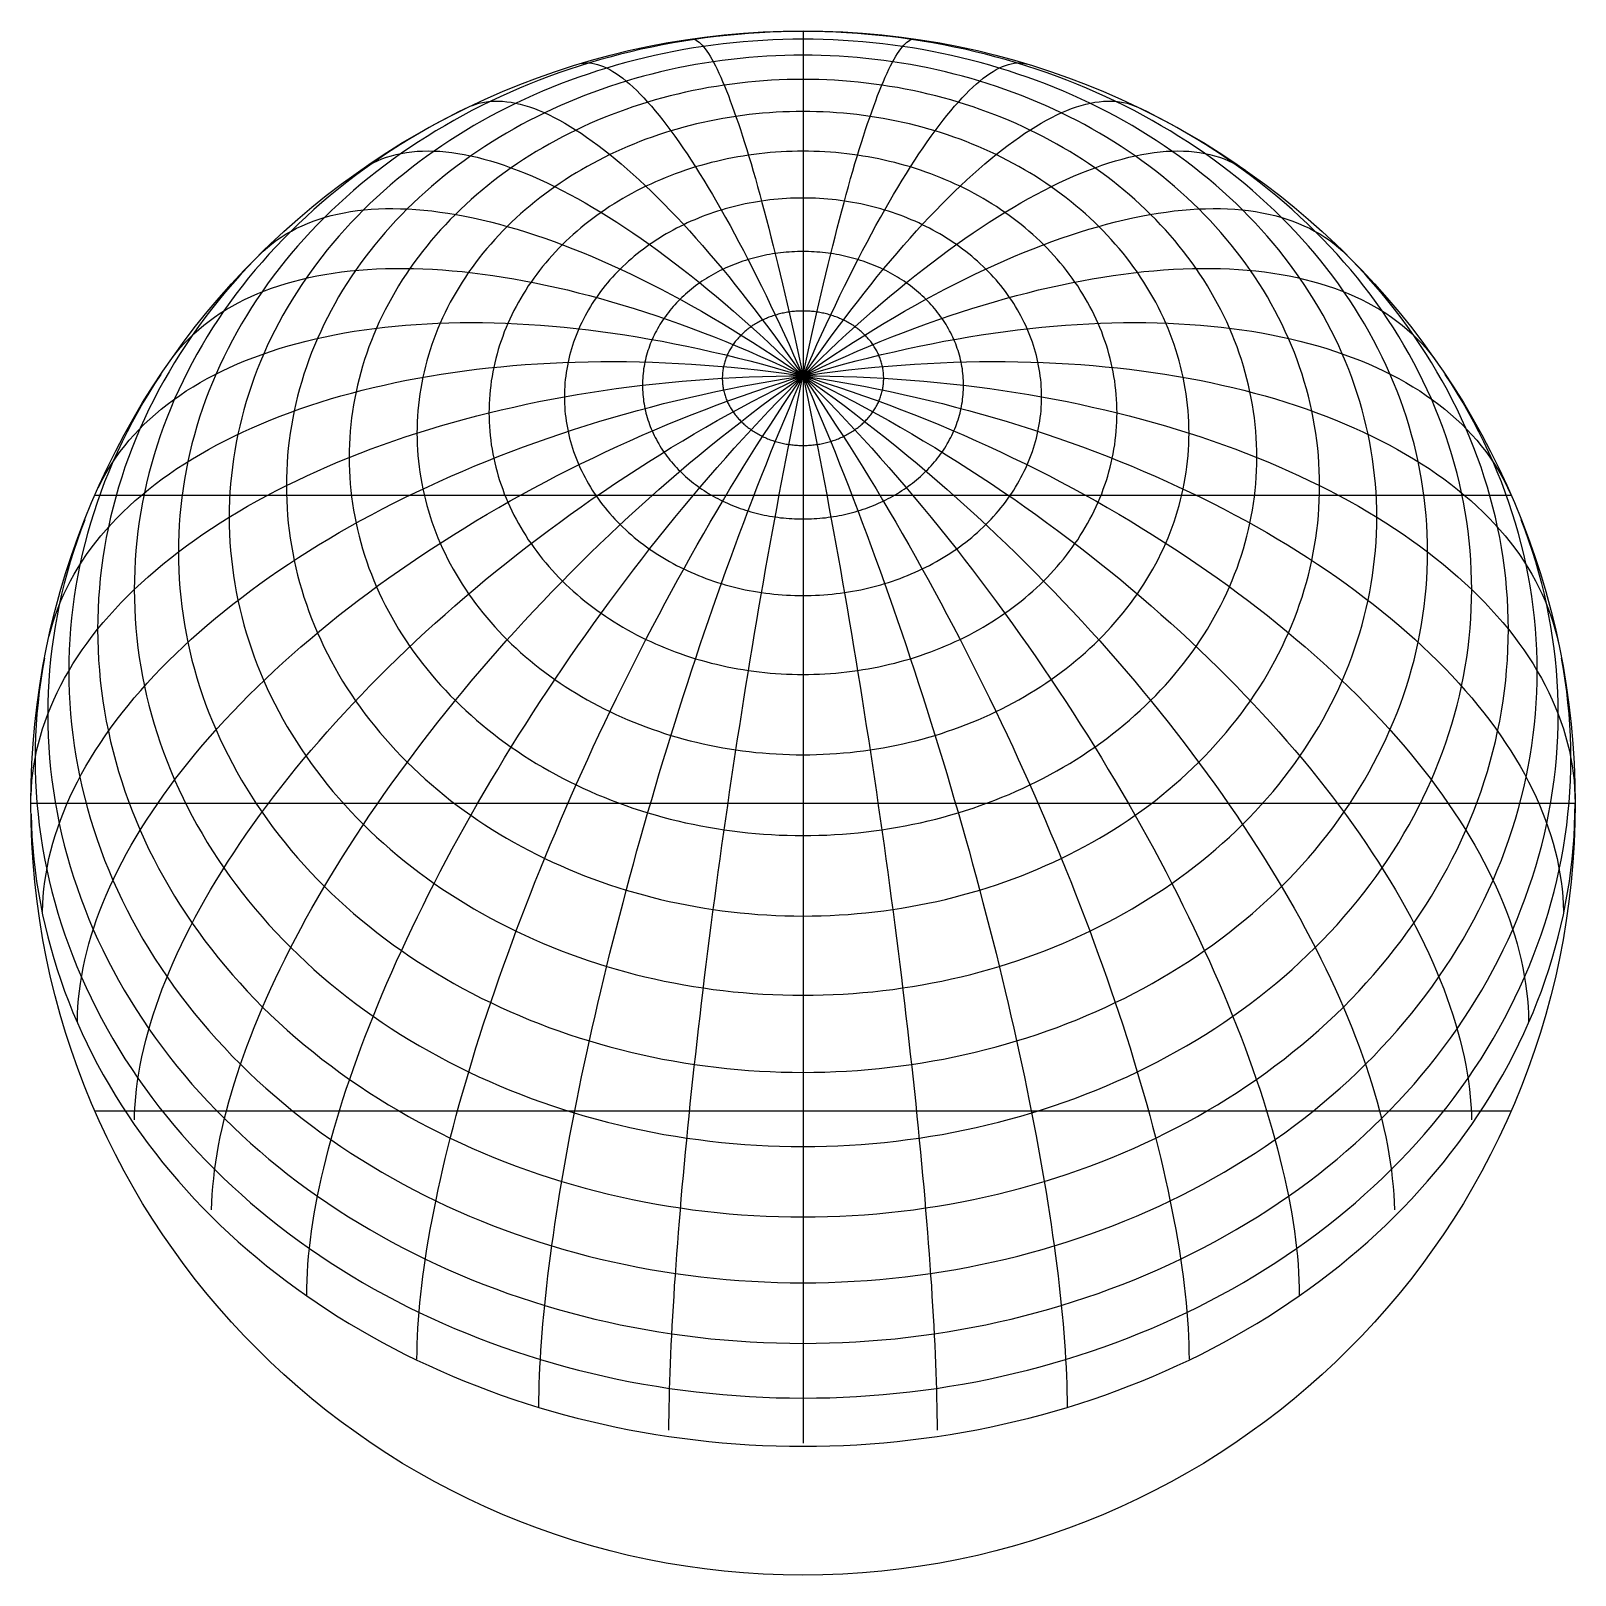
# Model space of a CAD drawing. Header units: millimetres. Extents: x -85 to 85, y -85 to 85.
import ezdxf

# ---------------------------------------------------------------- set-up
doc = ezdxf.new("R2010")
doc.units = ezdxf.units.MM
for name, color, linetype in [('CUT_OUTER', 1, 'Continuous'), ('ENGRAVE', 7, 'Continuous'), ('ENGRAVE_FINE', 8, 'Continuous')]:
    doc.layers.add(name, color=color, linetype=linetype)

msp = doc.modelspace()

# ---------------------------------------------------------------- linework, layer by layer
at = {"layer": 'CUT_OUTER'}
msp.add_circle((0, 0), 85, dxfattribs=at)
at = {"layer": 'ENGRAVE'}
for points in [[(-84.9871, -1.2358), (-84.9482, -2.4713), (-84.8835, -3.706), (-84.7929, -4.9396), (-84.6765, -6.1717), (-84.5344, -7.4019), (-84.3664, -8.6298), (-84.1728, -9.8551), (-83.9535, -11.0774), (-83.7087, -12.2964), (-83.4383, -13.5116), (-83.1425, -14.7226), (-82.8215, -15.9292), (-82.4751, -17.131), (-82.1037, -18.3275), (-81.7072, -19.5184), (-81.2859, -20.7034), (-80.8398, -21.8821), (-80.3691, -23.0541), (-79.8739, -24.2191), (-79.3543, -25.3767), (-78.8106, -26.5266), (-78.2429, -27.6684), (-77.6514, -28.8018), (-77.0362, -29.9264), (-76.3975, -31.0419), (-75.7356, -32.148), (-75.0505, -33.2442), (-74.3427, -34.3303), (-73.6122, -35.406), (-72.8592, -36.4709), (-72.0841, -37.5246), (-71.287, -38.567), (-70.4682, -39.5976), (-69.6279, -40.6161), (-68.7664, -41.6222), (-67.884, -42.6157), (-66.9809, -43.5962), (-66.0574, -44.5634), (-65.1138, -45.5171), (-64.1503, -46.4568), (-63.1673, -47.3825), (-62.1651, -48.2937), (-61.1439, -49.1901), (-60.1041, -50.0716), (-59.046, -50.9379), (-57.9699, -51.7886), (-56.8761, -52.6236), (-55.765, -53.4425), (-54.6369, -54.2451), (-53.4922, -55.0312), (-52.3312, -55.8006), (-51.1543, -56.553), (-49.9617, -57.2881), (-48.754, -58.0058), (-47.5314, -58.7058), (-46.2943, -59.3879), (-45.0431, -60.052), (-43.7782, -60.6977), (-42.5, -61.325), (-41.2088, -61.9336), (-39.9051, -62.5233), (-38.5892, -63.0939), (-37.2615, -63.6454), (-35.9226, -64.1775), (-34.5726, -64.69), (-33.2121, -65.1828), (-31.8416, -65.6557), (-30.4613, -66.1087), (-29.0717, -66.5415), (-27.6733, -66.954), (-26.2664, -67.3462), (-24.8516, -67.7178), (-23.4292, -68.0688), (-21.9996, -68.3991), (-20.5634, -68.7086), (-19.1208, -68.9971), (-17.6725, -69.2646), (-16.2188, -69.511), (-14.7601, -69.7362), (-13.2969, -69.9402), (-11.8297, -70.1228), (-10.3589, -70.2842), (-8.8849, -70.4241), (-7.4082, -70.5425), (-5.9293, -70.6395), (-4.4486, -70.7149), (-2.9665, -70.7688), (-1.4835, -70.8012), (0, -70.812), (1.4835, -70.8012), (2.9665, -70.7688), (4.4486, -70.7149), (5.9293, -70.6395), (7.4082, -70.5425), (8.8849, -70.4241), (10.3589, -70.2842), (11.8297, -70.1228), (13.2969, -69.9402), (14.7601, -69.7362), (16.2188, -69.511), (17.6725, -69.2646), (19.1208, -68.9971), (20.5634, -68.7086), (21.9996, -68.3991), (23.4292, -68.0688), (24.8516, -67.7178), (26.2664, -67.3462), (27.6733, -66.954), (29.0717, -66.5415), (30.4613, -66.1087), (31.8416, -65.6557), (33.2121, -65.1828), (34.5726, -64.69), (35.9226, -64.1775), (37.2615, -63.6454), (38.5892, -63.0939), (39.9051, -62.5233), (41.2088, -61.9336), (42.5, -61.325), (43.7782, -60.6977), (45.0431, -60.052), (46.2943, -59.3879), (47.5314, -58.7058), (48.754, -58.0058), (49.9617, -57.2881), (51.1543, -56.553), (52.3312, -55.8006), (53.4922, -55.0312), (54.6369, -54.2451), (55.765, -53.4425), (56.8761, -52.6236), (57.9699, -51.7886), (59.046, -50.9379), (60.1041, -50.0716), (61.1439, -49.1901), (62.1651, -48.2937), (63.1673, -47.3825), (64.1503, -46.4568), (65.1138, -45.5171), (66.0574, -44.5634), (66.9809, -43.5962), (67.884, -42.6157), (68.7664, -41.6222), (69.6279, -40.6161), (70.4682, -39.5976), (71.287, -38.567), (72.0841, -37.5246), (72.8592, -36.4709), (73.6122, -35.406), (74.3427, -34.3303), (75.0505, -33.2442), (75.7356, -32.148), (76.3975, -31.0419), (77.0362, -29.9264), (77.6514, -28.8018), (78.2429, -27.6684), (78.8106, -26.5266), (79.3543, -25.3767), (79.8739, -24.2191), (80.3691, -23.0541), (80.8398, -21.8821), (81.2859, -20.7034), (81.7072, -19.5184), (82.1037, -18.3275), (82.4751, -17.131), (82.8215, -15.9292), (83.1425, -14.7226), (83.4383, -13.5116), (83.7087, -12.2964), (83.9535, -11.0774), (84.1728, -9.8551), (84.3664, -8.6298), (84.5344, -7.4019), (84.6765, -6.1717), (84.7929, -4.9396), (84.8835, -3.706), (84.9482, -2.4713), (84.9871, -1.2358), (85, 0)], [(-84.9871, 0), (-84.9482, 0), (-84.8835, 0), (-84.7929, 0), (-84.6765, 0), (-84.5344, 0), (-84.3664, 0), (-84.1728, 0), (-83.9535, 0), (-83.7087, 0), (-83.4383, 0), (-83.1425, 0), (-82.8215, 0), (-82.4751, 0), (-82.1037, 0), (-81.7072, 0), (-81.2859, 0), (-80.8398, 0), (-80.3691, 0), (-79.8739, 0), (-79.3543, 0), (-78.8106, 0), (-78.2429, 0), (-77.6514, 0), (-77.0362, 0), (-76.3975, 0), (-75.7356, 0), (-75.0505, 0), (-74.3427, 0), (-73.6122, 0), (-72.8592, 0), (-72.0841, 0), (-71.287, 0), (-70.4682, 0), (-69.6279, 0), (-68.7664, 0), (-67.884, 0), (-66.9809, 0), (-66.0574, 0), (-65.1138, 0), (-64.1503, 0), (-63.1673, 0), (-62.1651, 0), (-61.1439, 0), (-60.1041, 0), (-59.046, 0), (-57.9699, 0), (-56.8761, 0), (-55.765, 0), (-54.6369, 0), (-53.4922, 0), (-52.3312, 0), (-51.1543, 0), (-49.9617, 0), (-48.754, 0), (-47.5314, 0), (-46.2943, 0), (-45.0431, 0), (-43.7782, 0), (-42.5, 0), (-41.2088, 0), (-39.9051, 0), (-38.5892, 0), (-37.2615, 0), (-35.9226, 0), (-34.5726, 0), (-33.2121, 0), (-31.8416, 0), (-30.4613, 0), (-29.0717, 0), (-27.6733, 0), (-26.2664, 0), (-24.8516, 0), (-23.4292, 0), (-21.9996, 0), (-20.5634, 0), (-19.1208, 0), (-17.6725, 0), (-16.2188, 0), (-14.7601, 0), (-13.2969, 0), (-11.8297, 0), (-10.3589, 0), (-8.8849, 0), (-7.4082, 0), (-5.9293, 0), (-4.4486, 0), (-2.9665, 0), (-1.4835, 0), (0, 0), (1.4835, 0), (2.9665, 0), (4.4486, 0), (5.9293, 0), (7.4082, 0), (8.8849, 0), (10.3589, 0), (11.8297, 0), (13.2969, 0), (14.7601, 0), (16.2188, 0), (17.6725, 0), (19.1208, 0), (20.5634, 0), (21.9996, 0), (23.4292, 0), (24.8516, 0), (26.2664, 0), (27.6733, 0), (29.0717, 0), (30.4613, 0), (31.8416, 0), (33.2121, 0), (34.5726, 0), (35.9226, 0), (37.2615, 0), (38.5892, 0), (39.9051, 0), (41.2088, 0), (42.5, 0), (43.7782, 0), (45.0431, 0), (46.2943, 0), (47.5314, 0), (48.754, 0), (49.9617, 0), (51.1543, 0), (52.3312, 0), (53.4922, 0), (54.6369, 0), (55.765, 0), (56.8761, 0), (57.9699, 0), (59.046, 0), (60.1041, 0), (61.1439, 0), (62.1651, 0), (63.1673, 0), (64.1503, 0), (65.1138, 0), (66.0574, 0), (66.9809, 0), (67.884, 0), (68.7664, 0), (69.6279, 0), (70.4682, 0), (71.287, 0), (72.0841, 0), (72.8592, 0), (73.6122, 0), (74.3427, 0), (75.0505, 0), (75.7356, 0), (76.3975, 0), (77.0362, 0), (77.6514, 0), (78.2429, 0), (78.8106, 0), (79.3543, 0), (79.8739, 0), (80.3691, 0), (80.8398, 0), (81.2859, 0), (81.7072, 0), (82.1037, 0), (82.4751, 0), (82.8215, 0), (83.1425, 0), (83.4383, 0), (83.7087, 0), (83.9535, 0), (84.1728, 0), (84.3664, 0), (84.5344, 0), (84.6765, 0), (84.7929, 0), (84.8835, 0), (84.9482, 0), (84.9871, 0), (85, 0)]]:
    msp.add_lwpolyline(points, dxfattribs=at)
at = {"layer": 'ENGRAVE_FINE'}
for points in [[(68.7664, 27.6363), (68.756, 28.6361), (68.7246, 29.6356), (68.6722, 30.6345), (68.5989, 31.6325), (68.5048, 32.6293), (68.3897, 33.6245), (68.2539, 34.618), (68.0972, 35.6093), (67.9198, 36.5981), (67.7217, 37.5843), (67.503, 38.5674), (67.2637, 39.5472), (67.004, 40.5233), (66.7238, 41.4955), (66.4233, 42.4636), (66.1025, 43.427), (65.7617, 44.3857), (65.4008, 45.3393), (65.02, 46.2875), (64.6193, 47.23), (64.199, 48.1665), (63.7591, 49.0968), (63.2998, 50.0205), (62.8213, 50.9375), (62.3236, 51.8473), (61.8069, 52.7498), (61.2714, 53.6446), (60.7172, 54.5314), (60.1445, 55.4101), (59.5535, 56.2804), (58.9443, 57.1419), (58.3173, 57.9944), (57.6724, 58.8376), (57.01, 59.6714), (56.3302, 60.4954), (55.6332, 61.3094), (54.9193, 62.1131), (54.1887, 62.9064), (53.4416, 63.6889), (52.6782, 64.4604), (51.8987, 65.2207), (51.1034, 65.9695), (50.2926, 66.7067), (49.4664, 67.432), (48.6252, 68.1451), (47.7692, 68.8459), (46.8986, 69.5342), (46.0137, 70.2097), (45.1148, 70.8722), (44.2022, 71.5215), (43.2761, 72.1575), (42.3369, 72.7799), (41.3847, 73.3886), (40.4199, 73.9833), (39.4428, 74.564), (38.4537, 75.1303), (37.4529, 75.6821), (36.4407, 76.2194), (35.4173, 76.7418), (34.3832, 77.2493), (33.3386, 77.7416), (32.2839, 78.2187), (31.2193, 78.6804), (30.1452, 79.1265), (29.062, 79.557), (27.9698, 79.9716), (26.8692, 80.3703), (25.7604, 80.7529), (24.6437, 81.1194), (23.5195, 81.4695), (22.3882, 81.8033), (21.25, 82.1205), (20.1054, 82.4212), (18.9546, 82.7052), (17.7981, 82.9724), (16.6361, 83.2227), (15.4691, 83.4561), (14.2973, 83.6725), (13.1213, 83.8719), (11.9412, 84.0541), (10.7574, 84.2191), (9.5704, 84.3669), (8.3805, 84.4974), (7.1881, 84.6106), (5.9934, 84.7064), (4.7969, 84.7849), (3.599, 84.8459), (2.3999, 84.8895), (1.2001, 84.9157), (0, 84.9244), (-1.2001, 84.9157), (-2.3999, 84.8895), (-3.599, 84.8459), (-4.7969, 84.7849), (-5.9934, 84.7064), (-7.1881, 84.6106), (-8.3805, 84.4974), (-9.5704, 84.3669), (-10.7574, 84.2191), (-11.9412, 84.0541), (-13.1213, 83.8719), (-14.2973, 83.6725), (-15.4691, 83.4561), (-16.6361, 83.2227), (-17.7981, 82.9724), (-18.9546, 82.7052), (-20.1054, 82.4212), (-21.25, 82.1205), (-22.3882, 81.8033), (-23.5195, 81.4695), (-24.6437, 81.1194), (-25.7604, 80.7529), (-26.8692, 80.3703), (-27.9698, 79.9716), (-29.062, 79.557), (-30.1452, 79.1265), (-31.2193, 78.6804), (-32.2839, 78.2187), (-33.3386, 77.7416), (-34.3832, 77.2493), (-35.4173, 76.7418), (-36.4407, 76.2194), (-37.4529, 75.6821), (-38.4537, 75.1303), (-39.4428, 74.564), (-40.4199, 73.9833), (-41.3847, 73.3886), (-42.3369, 72.7799), (-43.2761, 72.1575), (-44.2022, 71.5215), (-45.1148, 70.8722), (-46.0137, 70.2097), (-46.8986, 69.5342), (-47.7692, 68.8459), (-48.6252, 68.1451), (-49.4664, 67.432), (-50.2926, 66.7067), (-51.1034, 65.9695), (-51.8987, 65.2207), (-52.6782, 64.4604), (-53.4416, 63.6889), (-54.1887, 62.9064), (-54.9193, 62.1131), (-55.6332, 61.3094), (-56.3302, 60.4954), (-57.01, 59.6714), (-57.6724, 58.8376), (-58.3173, 57.9944), (-58.9443, 57.1419), (-59.5535, 56.2804), (-60.1445, 55.4101), (-60.7172, 54.5314), (-61.2714, 53.6446), (-61.8069, 52.7498), (-62.3236, 51.8473), (-62.8213, 50.9375), (-63.2998, 50.0205), (-63.7591, 49.0968), (-64.199, 48.1665), (-64.6193, 47.23), (-65.02, 46.2875), (-65.4008, 45.3393), (-65.7617, 44.3857), (-66.1025, 43.427), (-66.4233, 42.4636), (-66.7238, 41.4955), (-67.004, 40.5233), (-67.2637, 39.5472), (-67.503, 38.5674), (-67.7217, 37.5843), (-67.9198, 36.5981), (-68.0972, 35.6093), (-68.2539, 34.618), (-68.3897, 33.6245), (-68.5048, 32.6293), (-68.5989, 31.6325), (-68.6722, 30.6345), (-68.7246, 29.6356), (-68.756, 28.6361), (-68.7664, 27.6363), (-68.756, 26.6365), (-68.7246, 25.637), (-68.6722, 24.6381), (-68.5989, 23.6401), (-68.5048, 22.6433), (-68.3897, 21.6481), (-68.2539, 20.6546), (-68.0972, 19.6633), (-67.9198, 18.6745), (-67.7217, 17.6883), (-67.503, 16.7052), (-67.2637, 15.7254), (-67.004, 14.7493), (-66.7238, 13.7771), (-66.4233, 12.8091), (-66.1025, 11.8456), (-65.7617, 10.8869), (-65.4008, 9.9333), (-65.02, 8.9851), (-64.6193, 8.0426), (-64.199, 7.1061), (-63.7591, 6.1758), (-63.2998, 5.2521), (-62.8213, 4.3351), (-62.3236, 3.4253), (-61.8069, 2.5229), (-61.2714, 1.628), (-60.7172, 0.7412), (-60.1445, -0.1375), (-59.5535, -1.0077), (-58.9443, -1.8693), (-58.3173, -2.7218), (-57.6724, -3.565), (-57.01, -4.3988), (-56.3302, -5.2228), (-55.6332, -6.0368), (-54.9193, -6.8405), (-54.1887, -7.6338), (-53.4416, -8.4163), (-52.6782, -9.1878), (-51.8987, -9.9481), (-51.1034, -10.6969), (-50.2926, -11.4341), (-49.4664, -12.1594), (-48.6252, -12.8725), (-47.7692, -13.5733), (-46.8986, -14.2616), (-46.0137, -14.9371), (-45.1148, -15.5996), (-44.2022, -16.2489), (-43.2761, -16.8849), (-42.3369, -17.5073), (-41.3847, -18.116), (-40.4199, -18.7107), (-39.4428, -19.2914), (-38.4537, -19.8577), (-37.4529, -20.4095), (-36.4407, -20.9468), (-35.4173, -21.4692), (-34.3832, -21.9766), (-33.3386, -22.469), (-32.2839, -22.9461), (-31.2193, -23.4078), (-30.1452, -23.8539), (-29.062, -24.2843), (-27.9698, -24.699), (-26.8692, -25.0977), (-25.7604, -25.4803), (-24.6437, -25.8467), (-23.5195, -26.1969), (-22.3882, -26.5307), (-21.25, -26.8479), (-20.1054, -27.1486), (-18.9546, -27.4326), (-17.7981, -27.6998), (-16.6361, -27.9501), (-15.4691, -28.1835), (-14.2973, -28.3999), (-13.1213, -28.5993), (-11.9412, -28.7815), (-10.7574, -28.9465), (-9.5704, -29.0943), (-8.3805, -29.2248), (-7.1881, -29.338), (-5.9934, -29.4338), (-4.7969, -29.5122), (-3.599, -29.5733), (-2.3999, -29.6169), (-1.2001, -29.6431), (0, -29.6518), (1.2001, -29.6431), (2.3999, -29.6169), (3.599, -29.5733), (4.7969, -29.5122), (5.9934, -29.4338), (7.1881, -29.338), (8.3805, -29.2248), (9.5704, -29.0943), (10.7574, -28.9465), (11.9412, -28.7815), (13.1213, -28.5993), (14.2973, -28.3999), (15.4691, -28.1835), (16.6361, -27.9501), (17.7981, -27.6998), (18.9546, -27.4326), (20.1054, -27.1486), (21.25, -26.8479), (22.3882, -26.5307), (23.5195, -26.1969), (24.6437, -25.8467), (25.7604, -25.4803), (26.8692, -25.0977), (27.9698, -24.699), (29.062, -24.2843), (30.1452, -23.8539), (31.2193, -23.4078), (32.2839, -22.9461), (33.3386, -22.469), (34.3832, -21.9766), (35.4173, -21.4692), (36.4407, -20.9468), (37.4529, -20.4095), (38.4537, -19.8577), (39.4428, -19.2914), (40.4199, -18.7107), (41.3847, -18.116), (42.3369, -17.5073), (43.2761, -16.8849), (44.2022, -16.2489), (45.1148, -15.5996), (46.0137, -14.9371), (46.8986, -14.2616), (47.7692, -13.5733), (48.6252, -12.8725), (49.4664, -12.1594), (50.2926, -11.4341), (51.1034, -10.6969), (51.8987, -9.9481), (52.6782, -9.1878), (53.4416, -8.4163), (54.1887, -7.6338), (54.9193, -6.8405), (55.6332, -6.0368), (56.3302, -5.2228), (57.01, -4.3988), (57.6724, -3.565), (58.3173, -2.7218), (58.9443, -1.8693), (59.5535, -1.0077), (60.1445, -0.1375), (60.7172, 0.7412), (61.2714, 1.628), (61.8069, 2.5229), (62.3236, 3.4253), (62.8213, 4.3351), (63.2998, 5.2521), (63.7591, 6.1758), (64.199, 7.1061), (64.6193, 8.0426), (65.02, 8.9851), (65.4008, 9.9333), (65.7617, 10.8869), (66.1025, 11.8456), (66.4233, 12.8091), (66.7238, 13.7771), (67.004, 14.7493), (67.2637, 15.7254), (67.503, 16.7052), (67.7217, 17.6883), (67.9198, 18.6745), (68.0972, 19.6633), (68.2539, 20.6546), (68.3897, 21.6481), (68.5048, 22.6433), (68.5989, 23.6401), (68.6722, 24.6381), (68.7246, 25.637), (68.756, 26.6365), (68.7664, 27.6363)], [(63.1673, 31.461), (63.1577, 32.3794), (63.1288, 33.2975), (63.0807, 34.2151), (63.0134, 35.1318), (62.9269, 36.0474), (62.8213, 36.9616), (62.6965, 37.8742), (62.5526, 38.7848), (62.3896, 39.6931), (62.2077, 40.599), (62.0067, 41.502), (61.787, 42.402), (61.5483, 43.2987), (61.291, 44.1918), (61.0149, 45.081), (60.7203, 45.966), (60.4072, 46.8466), (60.0757, 47.7225), (59.7259, 48.5935), (59.3579, 49.4593), (58.9718, 50.3196), (58.5677, 51.1741), (58.1458, 52.0226), (57.7062, 52.8649), (57.249, 53.7006), (56.7744, 54.5296), (56.2825, 55.3516), (55.7734, 56.1662), (55.2474, 56.9734), (54.7045, 57.7728), (54.145, 58.5641), (53.5689, 59.3472), (52.9766, 60.1218), (52.3681, 60.8877), (51.7436, 61.6446), (51.1034, 62.3923), (50.4477, 63.1306), (49.7765, 63.8593), (49.0902, 64.5781), (48.389, 65.2867), (47.673, 65.9851), (46.9425, 66.673), (46.1976, 67.3502), (45.4388, 68.0164), (44.666, 68.6714), (43.8797, 69.3152), (43.08, 69.9474), (42.2672, 70.5679), (41.4415, 71.1765), (40.6032, 71.773), (39.7525, 72.3572), (38.8897, 72.9289), (38.015, 73.488), (37.1288, 74.0343), (36.2313, 74.5677), (35.3227, 75.0879), (34.4034, 75.5948), (33.4736, 76.0883), (32.5336, 76.5682), (31.5837, 77.0343), (30.6241, 77.4866), (29.6553, 77.9248), (28.6774, 78.3489), (27.6907, 78.7587), (26.6957, 79.1541), (25.6925, 79.535), (24.6814, 79.9012), (23.6629, 80.2527), (22.6371, 80.5893), (21.6045, 80.9109), (20.5653, 81.2175), (19.5198, 81.509), (18.4683, 81.7851), (17.4113, 82.046), (16.3489, 82.2914), (15.2816, 82.5214), (14.2096, 82.7358), (13.1332, 82.9346), (12.0529, 83.1177), (10.9689, 83.2851), (9.8815, 83.4366), (8.7912, 83.5724), (7.6982, 83.6923), (6.6028, 83.7963), (5.5054, 83.8843), (4.4063, 83.9563), (3.3059, 84.0124), (2.2045, 84.0525), (1.1024, 84.0765), (0, 84.0845), (-1.1024, 84.0765), (-2.2045, 84.0525), (-3.3059, 84.0124), (-4.4063, 83.9563), (-5.5054, 83.8843), (-6.6028, 83.7963), (-7.6982, 83.6923), (-8.7912, 83.5724), (-9.8815, 83.4366), (-10.9689, 83.2851), (-12.0529, 83.1177), (-13.1332, 82.9346), (-14.2096, 82.7358), (-15.2816, 82.5214), (-16.3489, 82.2914), (-17.4113, 82.046), (-18.4683, 81.7851), (-19.5198, 81.509), (-20.5653, 81.2175), (-21.6045, 80.9109), (-22.6371, 80.5893), (-23.6629, 80.2527), (-24.6814, 79.9012), (-25.6925, 79.535), (-26.6957, 79.1541), (-27.6907, 78.7587), (-28.6774, 78.3489), (-29.6553, 77.9248), (-30.6241, 77.4866), (-31.5837, 77.0343), (-32.5336, 76.5682), (-33.4736, 76.0883), (-34.4034, 75.5948), (-35.3227, 75.0879), (-36.2313, 74.5677), (-37.1288, 74.0343), (-38.015, 73.488), (-38.8897, 72.9289), (-39.7525, 72.3572), (-40.6032, 71.773), (-41.4415, 71.1765), (-42.2672, 70.5679), (-43.08, 69.9474), (-43.8797, 69.3152), (-44.666, 68.6714), (-45.4388, 68.0164), (-46.1976, 67.3502), (-46.9425, 66.673), (-47.673, 65.9851), (-48.389, 65.2867), (-49.0902, 64.5781), (-49.7765, 63.8593), (-50.4477, 63.1306), (-51.1034, 62.3923), (-51.7436, 61.6446), (-52.3681, 60.8877), (-52.9766, 60.1218), (-53.5689, 59.3472), (-54.145, 58.5641), (-54.7045, 57.7728), (-55.2474, 56.9734), (-55.7734, 56.1662), (-56.2825, 55.3516), (-56.7744, 54.5296), (-57.249, 53.7006), (-57.7062, 52.8649), (-58.1458, 52.0226), (-58.5677, 51.1741), (-58.9718, 50.3196), (-59.3579, 49.4593), (-59.7259, 48.5935), (-60.0757, 47.7225), (-60.4072, 46.8466), (-60.7203, 45.966), (-61.0149, 45.081), (-61.291, 44.1918), (-61.5483, 43.2987), (-61.787, 42.402), (-62.0067, 41.502), (-62.2077, 40.599), (-62.3896, 39.6931), (-62.5526, 38.7848), (-62.6965, 37.8742), (-62.8213, 36.9616), (-62.9269, 36.0474), (-63.0134, 35.1318), (-63.0807, 34.2151), (-63.1288, 33.2975), (-63.1577, 32.3794), (-63.1673, 31.461), (-63.1577, 30.5426), (-63.1288, 29.6244), (-63.0807, 28.7069), (-63.0134, 27.7901), (-62.9269, 26.8745), (-62.8213, 25.9603), (-62.6965, 25.0478), (-62.5526, 24.1372), (-62.3896, 23.2288), (-62.2077, 22.323), (-62.0067, 21.4199), (-61.787, 20.5199), (-61.5483, 19.6232), (-61.291, 18.7302), (-61.0149, 17.841), (-60.7203, 16.956), (-60.4072, 16.0753), (-60.0757, 15.1994), (-59.7259, 14.3284), (-59.3579, 13.4627), (-58.9718, 12.6024), (-58.5677, 11.7478), (-58.1458, 10.8993), (-57.7062, 10.057), (-57.249, 9.2213), (-56.7744, 8.3923), (-56.2825, 7.5704), (-55.7734, 6.7557), (-55.2474, 5.9486), (-54.7045, 5.1492), (-54.145, 4.3578), (-53.5689, 3.5747), (-52.9766, 2.8001), (-52.3681, 2.0343), (-51.7436, 1.2773), (-51.1034, 0.5296), (-50.4477, -0.2087), (-49.7765, -0.9373), (-49.0902, -1.6561), (-48.389, -2.3648), (-47.673, -3.0632), (-46.9425, -3.7511), (-46.1976, -4.4282), (-45.4388, -5.0944), (-44.666, -5.7495), (-43.8797, -6.3932), (-43.08, -7.0255), (-42.2672, -7.646), (-41.4415, -8.2545), (-40.6032, -8.851), (-39.7525, -9.4352), (-38.8897, -10.007), (-38.015, -10.5661), (-37.1288, -11.1124), (-36.2313, -11.6457), (-35.3227, -12.1659), (-34.4034, -12.6729), (-33.4736, -13.1663), (-32.5336, -13.6462), (-31.5837, -14.1124), (-30.6241, -14.5646), (-29.6553, -15.0029), (-28.6774, -15.427), (-27.6907, -15.8368), (-26.6957, -16.2322), (-25.6925, -16.613), (-24.6814, -16.9793), (-23.6629, -17.3307), (-22.6371, -17.6674), (-21.6045, -17.989), (-20.5653, -18.2956), (-19.5198, -18.587), (-18.4683, -18.8632), (-17.4113, -19.124), (-16.3489, -19.3695), (-15.2816, -19.5994), (-14.2096, -19.8138), (-13.1332, -20.0126), (-12.0529, -20.1957), (-10.9689, -20.3631), (-9.8815, -20.5147), (-8.7912, -20.6505), (-7.6982, -20.7703), (-6.6028, -20.8743), (-5.5054, -20.9623), (-4.4063, -21.0344), (-3.3059, -21.0905), (-2.2045, -21.1305), (-1.1024, -21.1546), (0, -21.1626), (1.1024, -21.1546), (2.2045, -21.1305), (3.3059, -21.0905), (4.4063, -21.0344), (5.5054, -20.9623), (6.6028, -20.8743), (7.6982, -20.7703), (8.7912, -20.6505), (9.8815, -20.5147), (10.9689, -20.3631), (12.0529, -20.1957), (13.1332, -20.0126), (14.2096, -19.8138), (15.2816, -19.5994), (16.3489, -19.3695), (17.4113, -19.124), (18.4683, -18.8632), (19.5198, -18.587), (20.5653, -18.2956), (21.6045, -17.989), (22.6371, -17.6674), (23.6629, -17.3307), (24.6814, -16.9793), (25.6925, -16.613), (26.6957, -16.2322), (27.6907, -15.8368), (28.6774, -15.427), (29.6553, -15.0029), (30.6241, -14.5646), (31.5837, -14.1124), (32.5336, -13.6462), (33.4736, -13.1663), (34.4034, -12.6729), (35.3227, -12.1659), (36.2313, -11.6457), (37.1288, -11.1124), (38.015, -10.5661), (38.8897, -10.007), (39.7525, -9.4352), (40.6032, -8.851), (41.4415, -8.2545), (42.2672, -7.646), (43.08, -7.0255), (43.8797, -6.3932), (44.666, -5.7495), (45.4388, -5.0944), (46.1976, -4.4282), (46.9425, -3.7511), (47.673, -3.0632), (48.389, -2.3648), (49.0902, -1.6561), (49.7765, -0.9373), (50.4477, -0.2087), (51.1034, 0.5296), (51.7436, 1.2773), (52.3681, 2.0343), (52.9766, 2.8001), (53.5689, 3.5747), (54.145, 4.3578), (54.7045, 5.1492), (55.2474, 5.9486), (55.7734, 6.7557), (56.2825, 7.5704), (56.7744, 8.3923), (57.249, 9.2213), (57.7062, 10.057), (58.1458, 10.8993), (58.5677, 11.7478), (58.9718, 12.6024), (59.3579, 13.4627), (59.7259, 14.3284), (60.0757, 15.1994), (60.4072, 16.0753), (60.7203, 16.956), (61.0149, 17.841), (61.291, 18.7302), (61.5483, 19.6232), (61.787, 20.5199), (62.0067, 21.4199), (62.2077, 22.323), (62.3896, 23.2288), (62.5526, 24.1372), (62.6965, 25.0478), (62.8213, 25.9603), (62.9269, 26.8745), (63.0134, 27.7901), (63.0807, 28.7069), (63.1288, 29.6244), (63.1577, 30.5426), (63.1673, 31.461)], [(-14.7586, -69.0565), (-14.7527, -68.208), (-14.7422, -67.3389), (-14.7273, -66.4491), (-14.7079, -65.5392), (-14.684, -64.6093), (-14.6557, -63.6597), (-14.6228, -62.6907), (-14.5856, -61.7026), (-14.5439, -60.6958), (-14.4977, -59.6704), (-14.4471, -58.6269), (-14.3922, -57.5655), (-14.3328, -56.4865), (-14.2691, -55.3904), (-14.201, -54.2774), (-14.1287, -53.1479), (-14.052, -52.0021), (-13.971, -50.8405), (-13.8858, -49.6635), (-13.7963, -48.4713), (-13.7027, -47.2643), (-13.6048, -46.043), (-13.5028, -44.8076), (-13.3968, -43.5586), (-13.2866, -42.2963), (-13.1724, -41.0211), (-13.0541, -39.7335), (-12.9319, -38.4337), (-12.8058, -37.1222), (-12.6757, -35.7994), (-12.5418, -34.4657), (-12.4041, -33.1215), (-12.2626, -31.7672), (-12.1174, -30.4033), (-11.9684, -29.0301), (-11.8158, -27.648), (-11.6597, -26.2575), (-11.4999, -24.859), (-11.3367, -23.453), (-11.17, -22.0398), (-10.9999, -20.6199), (-10.8265, -19.1937), (-10.6497, -17.7616), (-10.4698, -16.3242), (-10.2866, -14.8818), (-10.1003, -13.4348), (-9.9109, -11.9838), (-9.7185, -10.5291), (-9.5231, -9.0712), (-9.3249, -7.6105), (-9.1238, -6.1475), (-8.9199, -4.6826), (-8.7133, -3.2164), (-8.5041, -1.7491), (-8.2922, -0.2813), (-8.0778, 1.1866), (-7.861, 2.6541), (-7.6418, 4.1208), (-7.4202, 5.5863), (-7.1964, 7.05), (-6.9704, 8.5117), (-6.7423, 9.9707), (-6.5121, 11.4267), (-6.28, 12.8792), (-6.0459, 14.3277), (-5.81, 15.7719), (-5.5723, 17.2114), (-5.3329, 18.6455), (-5.0919, 20.074), (-4.8493, 21.4964), (-4.6053, 22.9122), (-4.3598, 24.321), (-4.1131, 25.7225), (-3.8651, 27.1161), (-3.6159, 28.5014), (-3.3656, 29.8781), (-3.1142, 31.2456), (-2.862, 32.6037), (-2.6088, 33.9518), (-2.3549, 35.2895), (-2.1002, 36.6166), (-1.8449, 37.9324), (-1.589, 39.2367), (-1.3327, 40.5291), (-1.076, 41.8091), (-0.8189, 43.0764), (-0.5615, 44.3305), (-0.3041, 45.5712), (-0.0465, 46.7979), (0.2111, 48.0105), (0.4687, 49.2084), (0.7261, 50.3913), (0.9833, 51.5588), (1.2401, 52.7106), (1.4966, 53.8464), (1.7527, 54.9658), (2.0082, 56.0685), (2.2631, 57.154), (2.5173, 58.2222), (2.7707, 59.2726), (3.0233, 60.305), (3.275, 61.319), (3.5257, 62.3143), (3.7753, 63.2906), (4.0238, 64.2477), (4.271, 65.1852), (4.5169, 66.1028), (4.7615, 67.0003), (5.0046, 67.8774), (5.2461, 68.7338), (5.4861, 69.5693), (5.7244, 70.3835), (5.961, 71.1764), (6.1957, 71.9475), (6.4286, 72.6968), (6.6595, 73.4239), (6.8884, 74.1286), (7.1152, 74.8108), (7.3398, 75.4701), (7.5621, 76.1065), (7.7822, 76.7197), (7.9999, 77.3095), (8.2152, 77.8758), (8.4279, 78.4184), (8.6381, 78.937), (8.8457, 79.4316), (9.0506, 79.9021), (9.2527, 80.3482), (9.452, 80.7698), (9.6484, 81.1668), (9.8419, 81.5391), (10.0323, 81.8865), (10.2198, 82.209), (10.4041, 82.5065), (10.5852, 82.7788), (10.7631, 83.0259), (10.9377, 83.2478), (11.109, 83.4442), (11.277, 83.6153), (11.4415, 83.7608), (11.6025, 83.8809), (11.7599, 83.9754), (11.9138, 84.0444), (12.0641, 84.0877), (12.2106, 84.1054), (12.3535, 84.0975)], [(-12.2106, 84.1054), (-12.0641, 84.0877), (-11.9138, 84.0444), (-11.7599, 83.9754), (-11.6025, 83.8809), (-11.4415, 83.7608), (-11.277, 83.6153), (-11.109, 83.4442), (-10.9377, 83.2478), (-10.7631, 83.0259), (-10.5852, 82.7788), (-10.4041, 82.5065), (-10.2198, 82.209), (-10.0323, 81.8865), (-9.8419, 81.5391), (-9.6484, 81.1668), (-9.452, 80.7698), (-9.2527, 80.3482), (-9.0506, 79.9021), (-8.8457, 79.4316), (-8.6381, 78.937), (-8.4279, 78.4184), (-8.2152, 77.8758), (-7.9999, 77.3095), (-7.7822, 76.7197), (-7.5621, 76.1065), (-7.3398, 75.4701), (-7.1152, 74.8108), (-6.8884, 74.1286), (-6.6595, 73.4239), (-6.4286, 72.6968), (-6.1957, 71.9475), (-5.961, 71.1764), (-5.7244, 70.3835), (-5.4861, 69.5693), (-5.2461, 68.7338), (-5.0046, 67.8774), (-4.7615, 67.0003), (-4.5169, 66.1028), (-4.271, 65.1852), (-4.0238, 64.2477), (-3.7753, 63.2906), (-3.5257, 62.3143), (-3.275, 61.319), (-3.0233, 60.305), (-2.7707, 59.2726), (-2.5173, 58.2222), (-2.2631, 57.154), (-2.0082, 56.0685), (-1.7527, 54.9658), (-1.4966, 53.8464), (-1.2401, 52.7106), (-0.9833, 51.5588), (-0.7261, 50.3913), (-0.4687, 49.2084), (-0.2111, 48.0105), (0.0465, 46.7979), (0.3041, 45.5712), (0.5615, 44.3305), (0.8189, 43.0764), (1.076, 41.8091), (1.3327, 40.5291), (1.589, 39.2367), (1.8449, 37.9324), (2.1002, 36.6166), (2.3549, 35.2895), (2.6088, 33.9518), (2.862, 32.6037), (3.1142, 31.2456), (3.3656, 29.8781), (3.6159, 28.5014), (3.8651, 27.1161), (4.1131, 25.7225), (4.3598, 24.321), (4.6053, 22.9122), (4.8493, 21.4964), (5.0919, 20.074), (5.3329, 18.6455), (5.5723, 17.2114), (5.81, 15.7719), (6.0459, 14.3277), (6.28, 12.8792), (6.5121, 11.4267), (6.7423, 9.9707), (6.9704, 8.5117), (7.1964, 7.05), (7.4202, 5.5863), (7.6418, 4.1208), (7.861, 2.6541), (8.0778, 1.1866), (8.2922, -0.2813), (8.5041, -1.7491), (8.7133, -3.2164), (8.9199, -4.6826), (9.1238, -6.1475), (9.3249, -7.6105), (9.5231, -9.0712), (9.7185, -10.5291), (9.9109, -11.9838), (10.1003, -13.4348), (10.2866, -14.8818), (10.4698, -16.3242), (10.6497, -17.7616), (10.8265, -19.1937), (10.9999, -20.6199), (11.17, -22.0398), (11.3367, -23.453), (11.4999, -24.859), (11.6597, -26.2575), (11.8158, -27.648), (11.9684, -29.0301), (12.1174, -30.4033), (12.2626, -31.7672), (12.4041, -33.1215), (12.5418, -34.4657), (12.6757, -35.7994), (12.8058, -37.1222), (12.9319, -38.4337), (13.0541, -39.7335), (13.1724, -41.0211), (13.2866, -42.2963), (13.3968, -43.5586), (13.5028, -44.8076), (13.6048, -46.043), (13.7027, -47.2643), (13.7963, -48.4713), (13.8858, -49.6635), (13.971, -50.8405), (14.052, -52.0021), (14.1287, -53.1479), (14.201, -54.2774), (14.2691, -55.3904), (14.3328, -56.4865), (14.3922, -57.5655), (14.4471, -58.6269), (14.4977, -59.6704), (14.5439, -60.6958), (14.5856, -61.7026), (14.6228, -62.6907), (14.6557, -63.6597), (14.684, -64.6093), (14.7079, -65.5392), (14.7273, -66.4491), (14.7422, -67.3389), (14.7527, -68.208), (14.7586, -69.0565)], [(0, 84.9871), (0, 84.9482), (0, 84.8835), (0, 84.7929), (0, 84.6765), (0, 84.5344), (0, 84.3664), (0, 84.1728), (0, 83.9535), (0, 83.7087), (0, 83.4383), (0, 83.1425), (0, 82.8215), (0, 82.4751), (0, 82.1037), (0, 81.7072), (0, 81.2859), (0, 80.8398), (0, 80.3691), (0, 79.8739), (0, 79.3543), (0, 78.8106), (0, 78.2429), (0, 77.6514), (0, 77.0362), (0, 76.3975), (0, 75.7356), (0, 75.0505), (0, 74.3427), (0, 73.6122), (0, 72.8592), (0, 72.0841), (0, 71.287), (0, 70.4682), (0, 69.6279), (0, 68.7664), (0, 67.884), (0, 66.9809), (0, 66.0574), (0, 65.1138), (0, 64.1503), (0, 63.1673), (0, 62.1651), (0, 61.1439), (0, 60.1041), (0, 59.046), (0, 57.9699), (0, 56.8761), (0, 55.765), (0, 54.6369), (0, 53.4922), (0, 52.3312), (0, 51.1543), (0, 49.9617), (0, 48.754), (0, 47.5314), (0, 46.2943), (0, 45.0431), (0, 43.7782), (0, 42.5), (0, 41.2088), (0, 39.9051), (0, 38.5892), (0, 37.2615), (0, 35.9226), (0, 34.5726), (0, 33.2121), (0, 31.8416), (0, 30.4613), (0, 29.0717), (0, 27.6733), (0, 26.2664), (0, 24.8516), (0, 23.4292), (0, 21.9996), (0, 20.5634), (0, 19.1208), (0, 17.6725), (0, 16.2188), (0, 14.7601), (0, 13.2969), (0, 11.8297), (0, 10.3589), (0, 8.8849), (0, 7.4082), (0, 5.9293), (0, 4.4486), (0, 2.9665), (0, 1.4835), (0, 0), (0, -1.4835), (0, -2.9665), (0, -4.4486), (0, -5.9293), (0, -7.4082), (0, -8.8849), (0, -10.3589), (0, -11.8297), (0, -13.2969), (0, -14.7601), (0, -16.2188), (0, -17.6725), (0, -19.1208), (0, -20.5634), (0, -21.9996), (0, -23.4292), (0, -24.8516), (0, -26.2664), (0, -27.6733), (0, -29.0717), (0, -30.4613), (0, -31.8416), (0, -33.2121), (0, -34.5726), (0, -35.9226), (0, -37.2615), (0, -38.5892), (0, -39.9051), (0, -41.2088), (0, -42.5), (0, -43.7782), (0, -45.0431), (0, -46.2943), (0, -47.5314), (0, -48.754), (0, -49.9617), (0, -51.1543), (0, -52.3312), (0, -53.4922), (0, -54.6369), (0, -55.765), (0, -56.8761), (0, -57.9699), (0, -59.046), (0, -60.1041), (0, -61.1439), (0, -62.1651), (0, -63.1673), (0, -64.1503), (0, -65.1138), (0, -66.0574), (0, -66.9809), (0, -67.884), (0, -68.7664), (0, -69.6279), (0, -70.4682)], [(56.8761, 34.9409), (56.8674, 35.7679), (56.8415, 36.5946), (56.7982, 37.4208), (56.7376, 38.2462), (56.6597, 39.0706), (56.5645, 39.8938), (56.4522, 40.7154), (56.3226, 41.5353), (56.1759, 42.3532), (56.012, 43.1688), (55.8311, 43.982), (55.6332, 44.7923), (55.4184, 45.5997), (55.1866, 46.4038), (54.9381, 47.2044), (54.6728, 48.0013), (54.3909, 48.7942), (54.0924, 49.5829), (53.7774, 50.3672), (53.4461, 51.1467), (53.0984, 51.9213), (52.7346, 52.6907), (52.3547, 53.4548), (51.9589, 54.2131), (51.5473, 54.9656), (51.1199, 55.7121), (50.677, 56.4521), (50.2186, 57.1857), (49.745, 57.9124), (49.2561, 58.6322), (48.7523, 59.3447), (48.2337, 60.0498), (47.7003, 60.7473), (47.1524, 61.4369), (46.5902, 62.1184), (46.0137, 62.7917), (45.4233, 63.4564), (44.819, 64.1125), (44.201, 64.7597), (43.5696, 65.3978), (42.9249, 66.0266), (42.2672, 66.646), (41.5965, 67.2557), (40.9132, 67.8556), (40.2175, 68.4454), (39.5095, 69.025), (38.7894, 69.5943), (38.0575, 70.153), (37.3141, 70.701), (36.5593, 71.238), (35.7933, 71.764), (35.0164, 72.2788), (34.2289, 72.7823), (33.4309, 73.2742), (32.6228, 73.7544), (31.8047, 74.2228), (30.9769, 74.6792), (30.1397, 75.1236), (29.2934, 75.5557), (28.4381, 75.9754), (27.5741, 76.3826), (26.7017, 76.7772), (25.8212, 77.159), (24.9328, 77.528), (24.0369, 77.884), (23.1336, 78.227), (22.2233, 78.5567), (21.3062, 78.8732), (20.3826, 79.1763), (19.4528, 79.4659), (18.517, 79.742), (17.5757, 80.0044), (16.629, 80.253), (15.6772, 80.4879), (14.7206, 80.7089), (13.7596, 80.916), (12.7943, 81.109), (11.8252, 81.288), (10.8525, 81.4529), (9.8764, 81.6036), (8.8974, 81.7401), (7.9156, 81.8623), (6.9315, 81.9702), (5.9452, 82.0639), (4.9571, 82.1431), (3.9675, 82.208), (2.9767, 82.2585), (1.9849, 82.2946), (0.9926, 82.3162), (0, 82.3234), (-0.9926, 82.3162), (-1.9849, 82.2946), (-2.9767, 82.2585), (-3.9675, 82.208), (-4.9571, 82.1431), (-5.9452, 82.0639), (-6.9315, 81.9702), (-7.9156, 81.8623), (-8.8974, 81.7401), (-9.8764, 81.6036), (-10.8525, 81.4529), (-11.8252, 81.288), (-12.7943, 81.109), (-13.7596, 80.916), (-14.7206, 80.7089), (-15.6772, 80.4879), (-16.629, 80.253), (-17.5757, 80.0044), (-18.517, 79.742), (-19.4528, 79.4659), (-20.3826, 79.1763), (-21.3062, 78.8732), (-22.2233, 78.5567), (-23.1336, 78.227), (-24.0369, 77.884), (-24.9328, 77.528), (-25.8212, 77.159), (-26.7017, 76.7772), (-27.5741, 76.3826), (-28.4381, 75.9754), (-29.2934, 75.5557), (-30.1397, 75.1236), (-30.9769, 74.6792), (-31.8047, 74.2228), (-32.6228, 73.7544), (-33.4309, 73.2742), (-34.2289, 72.7823), (-35.0164, 72.2788), (-35.7933, 71.764), (-36.5593, 71.238), (-37.3141, 70.701), (-38.0575, 70.153), (-38.7894, 69.5943), (-39.5095, 69.025), (-40.2175, 68.4454), (-40.9132, 67.8556), (-41.5965, 67.2557), (-42.2672, 66.646), (-42.9249, 66.0266), (-43.5696, 65.3978), (-44.201, 64.7597), (-44.819, 64.1125), (-45.4233, 63.4564), (-46.0137, 62.7917), (-46.5902, 62.1184), (-47.1524, 61.4369), (-47.7003, 60.7473), (-48.2337, 60.0498), (-48.7523, 59.3447), (-49.2561, 58.6322), (-49.745, 57.9124), (-50.2186, 57.1857), (-50.677, 56.4521), (-51.1199, 55.7121), (-51.5473, 54.9656), (-51.9589, 54.2131), (-52.3547, 53.4548), (-52.7346, 52.6907), (-53.0984, 51.9213), (-53.4461, 51.1467), (-53.7774, 50.3672), (-54.0924, 49.5829), (-54.3909, 48.7942), (-54.6728, 48.0013), (-54.9381, 47.2044), (-55.1866, 46.4038), (-55.4184, 45.5997), (-55.6332, 44.7923), (-55.8311, 43.982), (-56.012, 43.1688), (-56.1759, 42.3532), (-56.3226, 41.5353), (-56.4522, 40.7154), (-56.5645, 39.8938), (-56.6597, 39.0706), (-56.7376, 38.2462), (-56.7982, 37.4208), (-56.8415, 36.5946), (-56.8674, 35.7679), (-56.8761, 34.9409), (-56.8674, 34.114), (-56.8415, 33.2873), (-56.7982, 32.4611), (-56.7376, 31.6357), (-56.6597, 30.8113), (-56.5645, 29.9881), (-56.4522, 29.1665), (-56.3226, 28.3466), (-56.1759, 27.5287), (-56.012, 26.7131), (-55.8311, 25.8999), (-55.6332, 25.0896), (-55.4184, 24.2822), (-55.1866, 23.4781), (-54.9381, 22.6775), (-54.6728, 21.8806), (-54.3909, 21.0877), (-54.0924, 20.299), (-53.7774, 19.5147), (-53.4461, 18.7352), (-53.0984, 17.9606), (-52.7346, 17.1912), (-52.3547, 16.4271), (-51.9589, 15.6688), (-51.5473, 14.9163), (-51.1199, 14.1698), (-50.677, 13.4298), (-50.2186, 12.6962), (-49.745, 11.9695), (-49.2561, 11.2497), (-48.7523, 10.5372), (-48.2337, 9.8321), (-47.7003, 9.1346), (-47.1524, 8.445), (-46.5902, 7.7635), (-46.0137, 7.0902), (-45.4233, 6.4255), (-44.819, 5.7694), (-44.201, 5.1222), (-43.5696, 4.4841), (-42.9249, 3.8553), (-42.2672, 3.2359), (-41.5965, 2.6262), (-40.9132, 2.0263), (-40.2175, 1.4365), (-39.5095, 0.8569), (-38.7894, 0.2876), (-38.0575, -0.2711), (-37.3141, -0.8191), (-36.5593, -1.3561), (-35.7933, -1.8821), (-35.0164, -2.3969), (-34.2289, -2.9004), (-33.4309, -3.3923), (-32.6228, -3.8725), (-31.8047, -4.3409), (-30.9769, -4.7973), (-30.1397, -5.2417), (-29.2934, -5.6738), (-28.4381, -6.0935), (-27.5741, -6.5007), (-26.7017, -6.8953), (-25.8212, -7.2771), (-24.9328, -7.6461), (-24.0369, -8.0021), (-23.1336, -8.3451), (-22.2233, -8.6748), (-21.3062, -8.9913), (-20.3826, -9.2944), (-19.4528, -9.584), (-18.517, -9.8601), (-17.5757, -10.1225), (-16.629, -10.3711), (-15.6772, -10.606), (-14.7206, -10.827), (-13.7596, -11.0341), (-12.7943, -11.2271), (-11.8252, -11.4061), (-10.8525, -11.571), (-9.8764, -11.7217), (-8.8974, -11.8582), (-7.9156, -11.9804), (-6.9315, -12.0883), (-5.9452, -12.182), (-4.9571, -12.2612), (-3.9675, -12.3261), (-2.9767, -12.3766), (-1.9849, -12.4127), (-0.9926, -12.4343), (0, -12.4415), (0.9926, -12.4343), (1.9849, -12.4127), (2.9767, -12.3766), (3.9675, -12.3261), (4.9571, -12.2612), (5.9452, -12.182), (6.9315, -12.0883), (7.9156, -11.9804), (8.8974, -11.8582), (9.8764, -11.7217), (10.8525, -11.571), (11.8252, -11.4061), (12.7943, -11.2271), (13.7596, -11.0341), (14.7206, -10.827), (15.6772, -10.606), (16.629, -10.3711), (17.5757, -10.1225), (18.517, -9.8601), (19.4528, -9.584), (20.3826, -9.2944), (21.3062, -8.9913), (22.2233, -8.6748), (23.1336, -8.3451), (24.0369, -8.0021), (24.9328, -7.6461), (25.8212, -7.2771), (26.7017, -6.8953), (27.5741, -6.5007), (28.4381, -6.0935), (29.2934, -5.6738), (30.1397, -5.2417), (30.9769, -4.7973), (31.8047, -4.3409), (32.6228, -3.8725), (33.4309, -3.3923), (34.2289, -2.9004), (35.0164, -2.3969), (35.7933, -1.8821), (36.5593, -1.3561), (37.3141, -0.8191), (38.0575, -0.2711), (38.7894, 0.2876), (39.5095, 0.8569), (40.2175, 1.4365), (40.9132, 2.0263), (41.5965, 2.6262), (42.2672, 3.2359), (42.9249, 3.8553), (43.5696, 4.4841), (44.201, 5.1222), (44.819, 5.7694), (45.4233, 6.4255), (46.0137, 7.0902), (46.5902, 7.7635), (47.1524, 8.445), (47.7003, 9.1346), (48.2337, 9.8321), (48.7523, 10.5372), (49.2561, 11.2497), (49.745, 11.9695), (50.2186, 12.6962), (50.677, 13.4298), (51.1199, 14.1698), (51.5473, 14.9163), (51.9589, 15.6688), (52.3547, 16.4271), (52.7346, 17.1912), (53.0984, 17.9606), (53.4461, 18.7352), (53.7774, 19.5147), (54.0924, 20.299), (54.3909, 21.0877), (54.6728, 21.8806), (54.9381, 22.6775), (55.1866, 23.4781), (55.4184, 24.2822), (55.6332, 25.0896), (55.8311, 25.8999), (56.012, 26.7131), (56.1759, 27.5287), (56.3226, 28.3466), (56.4522, 29.1665), (56.5645, 29.9881), (56.6597, 30.8113), (56.7376, 31.6357), (56.7982, 32.4611), (56.8415, 33.2873), (56.8674, 34.114), (56.8761, 34.9409)], [(-29.0717, -66.5099), (-29.0669, -65.6784), (-29.0533, -64.827), (-29.0308, -63.9557), (-28.9995, -63.065), (-28.9594, -62.1551), (-28.9104, -61.2262), (-28.8526, -60.2787), (-28.7861, -59.3128), (-28.7107, -58.3289), (-28.6267, -57.3272), (-28.5339, -56.308), (-28.4324, -55.2717), (-28.3222, -54.2186), (-28.2034, -53.1489), (-28.0761, -52.063), (-27.9401, -50.9613), (-27.7957, -49.8441), (-27.6428, -48.7116), (-27.4815, -47.5644), (-27.3118, -46.4026), (-27.1338, -45.2267), (-26.9475, -44.0371), (-26.753, -42.834), (-26.5504, -41.6179), (-26.3397, -40.3891), (-26.1209, -39.1479), (-25.8942, -37.8949), (-25.6596, -36.6303), (-25.4172, -35.3546), (-25.1671, -34.0681), (-24.9093, -32.7712), (-24.6439, -31.4644), (-24.371, -30.1479), (-24.0906, -28.8223), (-23.803, -27.4879), (-23.508, -26.1451), (-23.206, -24.7944), (-22.8968, -23.4361), (-22.5807, -22.0706), (-22.2577, -20.6985), (-21.9279, -19.32), (-21.5914, -17.9357), (-21.2484, -16.5458), (-20.8989, -15.151), (-20.543, -13.7515), (-20.1809, -12.3479), (-19.8126, -10.9404), (-19.4383, -9.5297), (-19.058, -8.116), (-18.672, -6.6999), (-18.2803, -5.2817), (-17.883, -3.862), (-17.4802, -2.441), (-17.0721, -1.0193), (-16.6589, 0.4027), (-16.2405, 1.8246), (-15.8172, 3.2459), (-15.3891, 4.6662), (-14.9563, 6.0852), (-14.519, 7.5022), (-14.0772, 8.917), (-13.6311, 10.3291), (-13.1809, 11.738), (-12.7267, 13.1433), (-12.2685, 14.5447), (-11.8067, 15.9416), (-11.3413, 17.3336), (-10.8724, 18.7204), (-10.4001, 20.1015), (-9.9248, 21.4764), (-9.4464, 22.8448), (-8.9651, 24.2063), (-8.4811, 25.5603), (-7.9945, 26.9066), (-7.5055, 28.2447), (-7.0141, 29.5742), (-6.5207, 30.8947), (-6.0253, 32.2057), (-5.528, 33.507), (-5.029, 34.798), (-4.5285, 36.0785), (-4.0267, 37.3479), (-3.5236, 38.606), (-3.0194, 39.8524), (-2.5143, 41.0865), (-2.0085, 42.3082), (-1.502, 43.517), (-0.9951, 44.7125), (-0.4879, 45.8944), (0.0195, 47.0623), (0.5269, 48.2159), (1.0341, 49.3548), (1.541, 50.4787), (2.0474, 51.5872), (2.5532, 52.68), (3.0582, 53.7567), (3.5623, 54.8171), (4.0653, 55.8607), (4.5671, 56.8874), (5.0675, 57.8967), (5.5663, 58.8884), (6.0634, 59.8621), (6.5587, 60.8176), (7.052, 61.7546), (7.5432, 62.6728), (8.032, 63.5718), (8.5184, 64.4516), (9.0022, 65.3116), (9.4833, 66.1518), (9.9614, 66.9719), (10.4366, 67.7715), (10.9085, 68.5505), (11.3772, 69.3086), (11.8424, 70.0456), (12.3039, 70.7613), (12.7617, 71.4554), (13.2157, 72.1277), (13.6656, 72.7781), (14.1113, 73.4063), (14.5528, 74.0121), (14.9898, 74.5954), (15.4222, 75.156), (15.85, 75.6937), (16.2729, 76.2083), (16.6908, 76.6997), (17.1037, 77.1678), (17.5114, 77.6123), (17.9137, 78.0332), (18.3106, 78.4304), (18.7019, 78.8036), (19.0875, 79.1528), (19.4673, 79.478), (19.8411, 79.7789), (20.2089, 80.0555), (20.5706, 80.3077), (20.926, 80.5355), (21.275, 80.7387), (21.6175, 80.9174), (21.9535, 81.0714), (22.2828, 81.2006), (22.6052, 81.3052), (22.9208, 81.385), (23.2294, 81.44), (23.531, 81.4702), (23.8253, 81.4756), (24.1124, 81.4562), (24.3922, 81.4119), (24.6645, 81.3429)], [(-24.3922, 81.4119), (-24.1124, 81.4562), (-23.8253, 81.4756), (-23.531, 81.4702), (-23.2294, 81.44), (-22.9208, 81.385), (-22.6052, 81.3052), (-22.2828, 81.2006), (-21.9535, 81.0714), (-21.6175, 80.9174), (-21.275, 80.7387), (-20.926, 80.5355), (-20.5706, 80.3077), (-20.2089, 80.0555), (-19.8411, 79.7789), (-19.4673, 79.478), (-19.0875, 79.1528), (-18.7019, 78.8036), (-18.3106, 78.4304), (-17.9137, 78.0332), (-17.5114, 77.6123), (-17.1037, 77.1678), (-16.6908, 76.6997), (-16.2729, 76.2083), (-15.85, 75.6937), (-15.4222, 75.156), (-14.9898, 74.5954), (-14.5528, 74.0121), (-14.1113, 73.4063), (-13.6656, 72.7781), (-13.2157, 72.1277), (-12.7617, 71.4554), (-12.3039, 70.7613), (-11.8424, 70.0456), (-11.3772, 69.3086), (-10.9085, 68.5505), (-10.4366, 67.7715), (-9.9614, 66.9719), (-9.4833, 66.1518), (-9.0022, 65.3116), (-8.5184, 64.4516), (-8.032, 63.5718), (-7.5432, 62.6728), (-7.052, 61.7546), (-6.5587, 60.8176), (-6.0634, 59.8621), (-5.5663, 58.8884), (-5.0675, 57.8967), (-4.5671, 56.8874), (-4.0653, 55.8607), (-3.5623, 54.8171), (-3.0582, 53.7567), (-2.5532, 52.68), (-2.0474, 51.5872), (-1.541, 50.4787), (-1.0341, 49.3548), (-0.5269, 48.2159), (-0.0195, 47.0623), (0.4879, 45.8944), (0.9951, 44.7125), (1.502, 43.517), (2.0085, 42.3082), (2.5143, 41.0865), (3.0194, 39.8524), (3.5236, 38.606), (4.0267, 37.3479), (4.5285, 36.0785), (5.029, 34.798), (5.528, 33.507), (6.0253, 32.2057), (6.5207, 30.8947), (7.0141, 29.5742), (7.5055, 28.2447), (7.9945, 26.9066), (8.4811, 25.5603), (8.9651, 24.2063), (9.4464, 22.8448), (9.9248, 21.4764), (10.4001, 20.1015), (10.8724, 18.7204), (11.3413, 17.3336), (11.8067, 15.9416), (12.2685, 14.5447), (12.7267, 13.1433), (13.1809, 11.738), (13.6311, 10.3291), (14.0772, 8.917), (14.519, 7.5022), (14.9563, 6.0852), (15.3891, 4.6662), (15.8172, 3.2459), (16.2405, 1.8246), (16.6589, 0.4027), (17.0721, -1.0193), (17.4802, -2.441), (17.883, -3.862), (18.2803, -5.2817), (18.672, -6.6999), (19.058, -8.116), (19.4383, -9.5297), (19.8126, -10.9404), (20.1809, -12.3479), (20.543, -13.7515), (20.8989, -15.151), (21.2484, -16.5458), (21.5914, -17.9357), (21.9279, -19.32), (22.2577, -20.6985), (22.5807, -22.0706), (22.8968, -23.4361), (23.206, -24.7944), (23.508, -26.1451), (23.803, -27.4879), (24.0906, -28.8223), (24.371, -30.1479), (24.6439, -31.4644), (24.9093, -32.7712), (25.1671, -34.0681), (25.4172, -35.3546), (25.6596, -36.6303), (25.8942, -37.8949), (26.1209, -39.1479), (26.3397, -40.3891), (26.5504, -41.6179), (26.753, -42.834), (26.9475, -44.0371), (27.1338, -45.2267), (27.3118, -46.4026), (27.4815, -47.5644), (27.6428, -48.7116), (27.7957, -49.8441), (27.9401, -50.9613), (28.0761, -52.063), (28.2034, -53.1489), (28.3222, -54.2186), (28.4324, -55.2717), (28.5339, -56.308), (28.6267, -57.3272), (28.7107, -58.3289), (28.7861, -59.3128), (28.8526, -60.2787), (28.9104, -61.2262), (28.9594, -62.1551), (28.9995, -63.065), (29.0308, -63.9557), (29.0533, -64.827), (29.0669, -65.6784), (29.0717, -66.5099)], [(49.9617, 38.0381), (49.9541, 38.7645), (49.9313, 39.4907), (49.8933, 40.2164), (49.84, 40.9415), (49.7716, 41.6657), (49.6881, 42.3888), (49.5893, 43.1106), (49.4755, 43.8308), (49.3466, 44.5493), (49.2027, 45.2657), (49.0438, 45.98), (48.87, 46.6919), (48.6812, 47.4011), (48.4777, 48.1074), (48.2593, 48.8107), (48.0263, 49.5108), (47.7787, 50.2073), (47.5164, 50.9001), (47.2398, 51.589), (46.9487, 52.2738), (46.6433, 52.9542), (46.3237, 53.6301), (45.99, 54.3012), (45.6423, 54.9674), (45.2807, 55.6284), (44.9053, 56.2841), (44.5162, 56.9342), (44.1136, 57.5786), (43.6975, 58.217), (43.2681, 58.8492), (42.8256, 59.4751), (42.37, 60.0945), (41.9014, 60.7072), (41.4202, 61.313), (40.9263, 61.9116), (40.4199, 62.503), (39.9012, 63.087), (39.3704, 63.6633), (38.8276, 64.2318), (38.2729, 64.7924), (37.7066, 65.3448), (37.1288, 65.8888), (36.5397, 66.4244), (35.9395, 66.9513), (35.3283, 67.4695), (34.7063, 67.9786), (34.0738, 68.4787), (33.4309, 68.9695), (32.7779, 69.4508), (32.1148, 69.9226), (31.4419, 70.3847), (30.7595, 70.8369), (30.0677, 71.2791), (29.3668, 71.7112), (28.6569, 72.133), (27.9383, 72.5445), (27.2111, 72.9455), (26.4757, 73.3358), (25.7322, 73.7153), (24.9809, 74.084), (24.2219, 74.4417), (23.4556, 74.7884), (22.6822, 75.1238), (21.9018, 75.4479), (21.1147, 75.7607), (20.3213, 76.0619), (19.5216, 76.3516), (18.716, 76.6296), (17.9047, 76.8958), (17.0879, 77.1502), (16.266, 77.3927), (15.439, 77.6232), (14.6074, 77.8417), (13.7713, 78.048), (12.9311, 78.2421), (12.0868, 78.424), (11.2389, 78.5936), (10.3876, 78.7508), (9.5332, 78.8956), (8.6758, 79.028), (7.8157, 79.1479), (6.9533, 79.2553), (6.0888, 79.3501), (5.2224, 79.4323), (4.3545, 79.502), (3.4852, 79.559), (2.6148, 79.6033), (1.7436, 79.635), (0.872, 79.654), (0, 79.6603), (-0.872, 79.654), (-1.7436, 79.635), (-2.6148, 79.6033), (-3.4852, 79.559), (-4.3545, 79.502), (-5.2224, 79.4323), (-6.0888, 79.3501), (-6.9533, 79.2553), (-7.8157, 79.1479), (-8.6758, 79.028), (-9.5332, 78.8956), (-10.3876, 78.7508), (-11.2389, 78.5936), (-12.0868, 78.424), (-12.9311, 78.2421), (-13.7713, 78.048), (-14.6074, 77.8417), (-15.439, 77.6232), (-16.266, 77.3927), (-17.0879, 77.1502), (-17.9047, 76.8958), (-18.716, 76.6296), (-19.5216, 76.3516), (-20.3213, 76.0619), (-21.1147, 75.7607), (-21.9018, 75.4479), (-22.6822, 75.1238), (-23.4556, 74.7884), (-24.2219, 74.4417), (-24.9809, 74.084), (-25.7322, 73.7153), (-26.4757, 73.3358), (-27.2111, 72.9455), (-27.9383, 72.5445), (-28.6569, 72.133), (-29.3668, 71.7112), (-30.0677, 71.2791), (-30.7595, 70.8369), (-31.4419, 70.3847), (-32.1148, 69.9226), (-32.7779, 69.4508), (-33.4309, 68.9695), (-34.0738, 68.4787), (-34.7063, 67.9786), (-35.3283, 67.4695), (-35.9395, 66.9513), (-36.5397, 66.4244), (-37.1288, 65.8888), (-37.7066, 65.3448), (-38.2729, 64.7924), (-38.8276, 64.2318), (-39.3704, 63.6633), (-39.9012, 63.087), (-40.4199, 62.503), (-40.9263, 61.9116), (-41.4202, 61.313), (-41.9014, 60.7072), (-42.37, 60.0945), (-42.8256, 59.4751), (-43.2681, 58.8492), (-43.6975, 58.217), (-44.1136, 57.5786), (-44.5162, 56.9342), (-44.9053, 56.2841), (-45.2807, 55.6284), (-45.6423, 54.9674), (-45.99, 54.3012), (-46.3237, 53.6301), (-46.6433, 52.9542), (-46.9487, 52.2738), (-47.2398, 51.589), (-47.5164, 50.9001), (-47.7787, 50.2073), (-48.0263, 49.5108), (-48.2593, 48.8107), (-48.4777, 48.1074), (-48.6812, 47.4011), (-48.87, 46.6919), (-49.0438, 45.98), (-49.2027, 45.2657), (-49.3466, 44.5493), (-49.4755, 43.8308), (-49.5893, 43.1106), (-49.6881, 42.3888), (-49.7716, 41.6657), (-49.84, 40.9415), (-49.8933, 40.2164), (-49.9313, 39.4907), (-49.9541, 38.7645), (-49.9617, 38.0381), (-49.9541, 37.3117), (-49.9313, 36.5855), (-49.8933, 35.8598), (-49.84, 35.1347), (-49.7716, 34.4105), (-49.6881, 33.6874), (-49.5893, 32.9656), (-49.4755, 32.2454), (-49.3466, 31.527), (-49.2027, 30.8105), (-49.0438, 30.0962), (-48.87, 29.3844), (-48.6812, 28.6751), (-48.4777, 27.9688), (-48.2593, 27.2655), (-48.0263, 26.5655), (-47.7787, 25.8689), (-47.5164, 25.1761), (-47.2398, 24.4872), (-46.9487, 23.8025), (-46.6433, 23.122), (-46.3237, 22.4461), (-45.99, 21.775), (-45.6423, 21.1088), (-45.2807, 20.4478), (-44.9053, 19.7921), (-44.5162, 19.142), (-44.1136, 18.4976), (-43.6975, 17.8592), (-43.2681, 17.227), (-42.8256, 16.6011), (-42.37, 15.9817), (-41.9014, 15.369), (-41.4202, 14.7632), (-40.9263, 14.1646), (-40.4199, 13.5732), (-39.9012, 12.9892), (-39.3704, 12.4129), (-38.8276, 11.8444), (-38.2729, 11.2838), (-37.7066, 10.7315), (-37.1288, 10.1874), (-36.5397, 9.6518), (-35.9395, 9.1249), (-35.3283, 8.6067), (-34.7063, 8.0976), (-34.0738, 7.5975), (-33.4309, 7.1068), (-32.7779, 6.6254), (-32.1148, 6.1536), (-31.4419, 5.6916), (-30.7595, 5.2393), (-30.0677, 4.7971), (-29.3668, 4.365), (-28.6569, 3.9432), (-27.9383, 3.5317), (-27.2111, 3.1308), (-26.4757, 2.7404), (-25.7322, 2.3609), (-24.9809, 1.9922), (-24.2219, 1.6345), (-23.4556, 1.2878), (-22.6822, 0.9524), (-21.9018, 0.6283), (-21.1147, 0.3155), (-20.3213, 0.0143), (-19.5216, -0.2754), (-18.716, -0.5534), (-17.9047, -0.8196), (-17.0879, -1.074), (-16.266, -1.3165), (-15.439, -1.547), (-14.6074, -1.7654), (-13.7713, -1.9718), (-12.9311, -2.1659), (-12.0868, -2.3478), (-11.2389, -2.5174), (-10.3876, -2.6746), (-9.5332, -2.8194), (-8.6758, -2.9518), (-7.8157, -3.0717), (-6.9533, -3.1791), (-6.0888, -3.2739), (-5.2224, -3.3561), (-4.3545, -3.4257), (-3.4852, -3.4827), (-2.6148, -3.5271), (-1.7436, -3.5588), (-0.872, -3.5778), (0, -3.5841), (0.872, -3.5778), (1.7436, -3.5588), (2.6148, -3.5271), (3.4852, -3.4827), (4.3545, -3.4257), (5.2224, -3.3561), (6.0888, -3.2739), (6.9533, -3.1791), (7.8157, -3.0717), (8.6758, -2.9518), (9.5332, -2.8194), (10.3876, -2.6746), (11.2389, -2.5174), (12.0868, -2.3478), (12.9311, -2.1659), (13.7713, -1.9718), (14.6074, -1.7654), (15.439, -1.547), (16.266, -1.3165), (17.0879, -1.074), (17.9047, -0.8196), (18.716, -0.5534), (19.5216, -0.2754), (20.3213, 0.0143), (21.1147, 0.3155), (21.9018, 0.6283), (22.6822, 0.9524), (23.4556, 1.2878), (24.2219, 1.6345), (24.9809, 1.9922), (25.7322, 2.3609), (26.4757, 2.7404), (27.2111, 3.1308), (27.9383, 3.5317), (28.6569, 3.9432), (29.3668, 4.365), (30.0677, 4.7971), (30.7595, 5.2393), (31.4419, 5.6916), (32.1148, 6.1536), (32.7779, 6.6254), (33.4309, 7.1068), (34.0738, 7.5975), (34.7063, 8.0976), (35.3283, 8.6067), (35.9395, 9.1249), (36.5397, 9.6518), (37.1288, 10.1874), (37.7066, 10.7315), (38.2729, 11.2838), (38.8276, 11.8444), (39.3704, 12.4129), (39.9012, 12.9892), (40.4199, 13.5732), (40.9263, 14.1646), (41.4202, 14.7632), (41.9014, 15.369), (42.37, 15.9817), (42.8256, 16.6011), (43.2681, 17.227), (43.6975, 17.8592), (44.1136, 18.4976), (44.5162, 19.142), (44.9053, 19.7921), (45.2807, 20.4478), (45.6423, 21.1088), (45.99, 21.775), (46.3237, 22.4461), (46.6433, 23.122), (46.9487, 23.8025), (47.2398, 24.4872), (47.5164, 25.1761), (47.7787, 25.8689), (48.0263, 26.5655), (48.2593, 27.2655), (48.4777, 27.9688), (48.6812, 28.6751), (48.87, 29.3844), (49.0438, 30.0962), (49.2027, 30.8105), (49.3466, 31.527), (49.4755, 32.2454), (49.5893, 32.9656), (49.6881, 33.6874), (49.7716, 34.4105), (49.84, 35.1347), (49.8933, 35.8598), (49.9313, 36.5855), (49.9541, 37.3117), (49.9617, 38.0381)], [(-36.8061, 76.6178), (-37.9131, 76.0746), (-39.0085, 75.5154), (-40.0921, 74.9403), (-41.1634, 74.3496), (-42.2222, 73.7433), (-43.2681, 73.1218), (-44.3009, 72.4851), (-45.3202, 71.8336), (-46.3256, 71.1673), (-47.317, 70.4865), (-48.2939, 69.7914), (-49.2561, 69.0822), (-50.2034, 68.3591), (-51.1353, 67.6223), (-52.0517, 66.8722), (-52.9522, 66.1088), (-53.8365, 65.3324), (-54.7045, 64.5433), (-55.5558, 63.7416), (-56.3902, 62.9278), (-57.2074, 62.1019), (-58.0072, 61.2643), (-58.7893, 60.4151), (-59.5535, 59.5548), (-60.2996, 58.6834), (-61.0272, 57.8013), (-61.7364, 56.9088), (-62.4267, 56.0061), (-63.0979, 55.0935), (-63.75, 54.1713), (-64.3826, 53.2398), (-64.9957, 52.2992), (-65.5889, 51.3498), (-66.1622, 50.3919), (-66.7153, 49.4259), (-67.2481, 48.452), (-67.7603, 47.4704), (-68.252, 46.4816), (-68.7229, 45.4857), (-69.1728, 44.4832), (-69.6017, 43.4743), (-70.0093, 42.4593), (-70.3957, 41.4385), (-70.7605, 40.4123), (-71.1039, 39.3809), (-71.4256, 38.3447), (-71.7255, 37.304), (-72.0036, 36.259), (-72.2597, 35.2102), (-72.4938, 34.1578), (-72.7059, 33.1022), (-72.8958, 32.0436), (-73.0635, 30.9825), (-73.2089, 29.919), (-73.332, 28.8537), (-73.4328, 27.7867), (-73.5113, 26.7183), (-73.5673, 25.6491), (-73.6009, 24.5791), (-73.6122, 23.5088), (-73.6009, 22.4386), (-73.5673, 21.3686), (-73.5113, 20.2993), (-73.4328, 19.231), (-73.332, 18.164), (-73.2089, 17.0986), (-73.0635, 16.0352), (-72.8958, 14.9741), (-72.7059, 13.9155), (-72.4938, 12.8599), (-72.2597, 11.8075), (-72.0036, 10.7587), (-71.7255, 9.7137), (-71.4256, 8.673), (-71.1039, 7.6368), (-70.7605, 6.6054), (-70.3957, 5.5792), (-70.0093, 4.5584), (-69.6017, 3.5434), (-69.1728, 2.5345), (-68.7229, 1.5319), (-68.252, 0.5361), (-67.7603, -0.4527), (-67.2481, -1.4343), (-66.7153, -2.4082), (-66.1622, -3.3743), (-65.5889, -4.3321), (-64.9957, -5.2815), (-64.3826, -6.2221), (-63.75, -7.1536), (-63.0979, -8.0759), (-62.4267, -8.9884), (-61.7364, -9.8911), (-61.0272, -10.7836), (-60.2996, -11.6657), (-59.5535, -12.5371), (-58.7893, -13.3975), (-58.0072, -14.2466), (-57.2074, -15.0842), (-56.3902, -15.9101), (-55.5558, -16.724), (-54.7045, -17.5256), (-53.8365, -18.3147), (-52.9522, -19.0911), (-52.0517, -19.8545), (-51.1353, -20.6047), (-50.2034, -21.3414), (-49.2561, -22.0645), (-48.2939, -22.7737), (-47.317, -23.4688), (-46.3256, -24.1496), (-45.3202, -24.8159), (-44.3009, -25.4675), (-43.2681, -26.1041), (-42.2222, -26.7256), (-41.1634, -27.3319), (-40.0921, -27.9226), (-39.0085, -28.4977), (-37.9131, -29.0569), (-36.8061, -29.6001), (-35.6879, -30.1272), (-34.5588, -30.6379), (-33.4192, -31.1321), (-32.2694, -31.6097), (-31.1098, -32.0705), (-29.9408, -32.5143), (-28.7626, -32.9411), (-27.5756, -33.3507), (-26.3802, -33.743), (-25.1768, -34.1178), (-23.9658, -34.4751), (-22.7474, -34.8147), (-21.5221, -35.1365), (-20.2903, -35.4405), (-19.0522, -35.7265), (-17.8084, -35.9945), (-16.5591, -36.2444), (-15.3048, -36.476), (-14.0459, -36.6894), (-12.7826, -36.8845), (-11.5155, -37.0611), (-10.2448, -37.2193), (-8.9711, -37.359), (-7.6946, -37.4802), (-6.4157, -37.5828), (-5.1349, -37.6668), (-3.8526, -37.7321), (-2.569, -37.7788), (-1.2847, -37.8068), (0, -37.8161), (1.2847, -37.8068), (2.569, -37.7788), (3.8526, -37.7321), (5.1349, -37.6668), (6.4157, -37.5828), (7.6946, -37.4802), (8.9711, -37.359), (10.2448, -37.2193), (11.5155, -37.0611), (12.7826, -36.8845), (14.0459, -36.6894), (15.3048, -36.476), (16.5591, -36.2444), (17.8084, -35.9945), (19.0522, -35.7265), (20.2903, -35.4405), (21.5221, -35.1365), (22.7474, -34.8147), (23.9658, -34.4751), (25.1768, -34.1178), (26.3802, -33.743), (27.5756, -33.3507), (28.7626, -32.9411), (29.9408, -32.5143), (31.1098, -32.0705), (32.2694, -31.6097), (33.4192, -31.1321), (34.5588, -30.6379), (35.6879, -30.1272), (36.8061, -29.6001), (37.9131, -29.0569), (39.0085, -28.4977), (40.0921, -27.9226), (41.1634, -27.3319), (42.2222, -26.7256), (43.2681, -26.1041), (44.3009, -25.4675), (45.3202, -24.8159), (46.3256, -24.1496), (47.317, -23.4688), (48.2939, -22.7737), (49.2561, -22.0645), (50.2034, -21.3414), (51.1353, -20.6047), (52.0517, -19.8545), (52.9522, -19.0911), (53.8365, -18.3147), (54.7045, -17.5256), (55.5558, -16.724), (56.3902, -15.9101), (57.2074, -15.0842), (58.0072, -14.2466), (58.7893, -13.3975), (59.5535, -12.5371), (60.2996, -11.6657), (61.0272, -10.7836), (61.7364, -9.8911), (62.4267, -8.9884), (63.0979, -8.0759), (63.75, -7.1536), (64.3826, -6.2221), (64.9957, -5.2815), (65.5889, -4.3321), (66.1622, -3.3743), (66.7153, -2.4082), (67.2481, -1.4343), (67.7603, -0.4527), (68.252, 0.5361), (68.7229, 1.5319), (69.1728, 2.5345), (69.6017, 3.5434), (70.0093, 4.5584), (70.3957, 5.5792), (70.7605, 6.6054), (71.1039, 7.6368), (71.4256, 8.673), (71.7255, 9.7137), (72.0036, 10.7587), (72.2597, 11.8075), (72.4938, 12.8599), (72.7059, 13.9155), (72.8958, 14.9741), (73.0635, 16.0352), (73.2089, 17.0986), (73.332, 18.164), (73.4328, 19.231), (73.5113, 20.2993), (73.5673, 21.3686), (73.6009, 22.4386), (73.6122, 23.5088)], [(-42.4999, -61.2427), (-42.4922, -60.411), (-42.4715, -59.5608), (-42.4378, -58.6925), (-42.3912, -57.8063), (-42.3317, -56.9025), (-42.2594, -55.9814), (-42.1741, -55.0432), (-42.076, -54.0882), (-41.9651, -53.1168), (-41.8414, -52.1292), (-41.7049, -51.1257), (-41.5558, -50.1066), (-41.394, -49.0723), (-41.2195, -48.023), (-41.0326, -46.9591), (-40.8331, -45.8809), (-40.6212, -44.7888), (-40.3969, -43.6829), (-40.1603, -42.5638), (-39.9115, -41.4317), (-39.6505, -40.287), (-39.3774, -39.13), (-39.0924, -37.9611), (-38.7954, -36.7806), (-38.4866, -35.589), (-38.1661, -34.3865), (-37.834, -33.1735), (-37.4904, -31.9504), (-37.1353, -30.7176), (-36.7689, -29.4754), (-36.3913, -28.2242), (-36.0026, -26.9645), (-35.603, -25.6965), (-35.1925, -24.4207), (-34.7713, -23.1375), (-34.3395, -21.8472), (-33.8973, -20.5502), (-33.4447, -19.247), (-32.9819, -17.938), (-32.5091, -16.6234), (-32.0264, -15.3038), (-31.5339, -13.9796), (-31.0318, -12.6511), (-30.5203, -11.3187), (-29.9995, -9.9829), (-29.4695, -8.6441), (-28.9306, -7.3026), (-28.3828, -5.9589), (-27.8264, -4.6133), (-27.2615, -3.2664), (-26.6884, -1.9185), (-26.1071, -0.57), (-25.5178, 0.7787), (-24.9208, 2.1272), (-24.3161, 3.475), (-23.7041, 4.8217), (-23.0848, 6.167), (-22.4586, 7.5104), (-21.8254, 8.8515), (-21.1857, 10.1899), (-20.5394, 11.5252), (-19.8869, 12.857), (-19.2284, 14.1849), (-18.564, 15.5084), (-17.8939, 16.8272), (-17.2184, 18.141), (-16.5377, 19.4491), (-15.8519, 20.7514), (-15.1613, 22.0473), (-14.4661, 23.3365), (-13.7664, 24.6187), (-13.0626, 25.8933), (-12.3548, 27.16), (-11.6432, 28.4185), (-10.9281, 29.6682), (-10.2096, 30.909), (-9.488, 32.1403), (-8.7636, 33.3619), (-8.0365, 34.5733), (-7.3069, 35.7741), (-6.5751, 36.9641), (-5.8413, 38.1428), (-5.1057, 39.3099), (-4.3686, 40.465), (-3.6301, 41.6078), (-2.8906, 42.7379), (-2.1501, 43.855), (-1.409, 44.9587), (-0.6675, 46.0488), (0.0743, 47.1248), (0.816, 48.1864), (1.5574, 49.2334), (2.2984, 50.2654), (3.0387, 51.2821), (3.7781, 52.2831), (4.5163, 53.2682), (5.2531, 54.2371), (5.9884, 55.1895), (6.7218, 56.1251), (7.4532, 57.0435), (8.1823, 57.9446), (8.9089, 58.8281), (9.6328, 59.6936), (10.3537, 60.5409), (11.0715, 61.3698), (11.786, 62.18), (12.4968, 62.9713), (13.2038, 63.7434), (13.9068, 64.496), (14.6056, 65.229), (15.2999, 65.9422), (15.9896, 66.6353), (16.6744, 67.308), (17.3541, 67.9603), (18.0286, 68.5918), (18.6975, 69.2025), (19.3607, 69.7921), (20.0181, 70.3604), (20.6693, 70.9073), (21.3143, 71.4326), (21.9527, 71.9361), (22.5845, 72.4178), (23.2094, 72.8773), (23.8272, 73.3147), (24.4378, 73.7297), (25.0409, 74.1223), (25.6364, 74.4923), (26.2241, 74.8396), (26.8038, 75.1641), (27.3753, 75.4657), (27.9385, 75.7444), (28.4932, 75.9999), (29.0392, 76.2323), (29.5764, 76.4415), (30.1045, 76.6274), (30.6235, 76.7899), (31.1331, 76.9291), (31.6333, 77.0448), (32.1238, 77.1371), (32.6046, 77.2059), (33.0754, 77.2511), (33.5361, 77.2728), (33.9866, 77.271), (34.4268, 77.2457), (34.8565, 77.1968), (35.2756, 77.1244), (35.6839, 77.0285), (36.0813, 76.9091), (36.4678, 76.7663), (36.8432, 76.6001)], [(-36.4678, 76.7663), (-36.0813, 76.9091), (-35.6839, 77.0285), (-35.2756, 77.1244), (-34.8565, 77.1968), (-34.4268, 77.2457), (-33.9866, 77.271), (-33.5361, 77.2728), (-33.0754, 77.2511), (-32.6046, 77.2059), (-32.1238, 77.1371), (-31.6333, 77.0448), (-31.1331, 76.9291), (-30.6235, 76.7899), (-30.1045, 76.6274), (-29.5764, 76.4415), (-29.0392, 76.2323), (-28.4932, 75.9999), (-27.9385, 75.7444), (-27.3753, 75.4657), (-26.8038, 75.1641), (-26.2241, 74.8396), (-25.6364, 74.4923), (-25.0409, 74.1223), (-24.4378, 73.7297), (-23.8272, 73.3147), (-23.2094, 72.8773), (-22.5845, 72.4178), (-21.9527, 71.9361), (-21.3143, 71.4326), (-20.6693, 70.9073), (-20.0181, 70.3604), (-19.3607, 69.7921), (-18.6975, 69.2025), (-18.0286, 68.5918), (-17.3541, 67.9603), (-16.6744, 67.308), (-15.9896, 66.6353), (-15.2999, 65.9422), (-14.6056, 65.229), (-13.9068, 64.496), (-13.2038, 63.7434), (-12.4968, 62.9713), (-11.786, 62.18), (-11.0715, 61.3698), (-10.3537, 60.5409), (-9.6328, 59.6936), (-8.9089, 58.8281), (-8.1823, 57.9446), (-7.4532, 57.0435), (-6.7218, 56.1251), (-5.9884, 55.1895), (-5.2531, 54.2371), (-4.5163, 53.2682), (-3.7781, 52.2831), (-3.0387, 51.2821), (-2.2984, 50.2654), (-1.5574, 49.2334), (-0.816, 48.1864), (-0.0743, 47.1248), (0.6675, 46.0488), (1.409, 44.9587), (2.1501, 43.855), (2.8906, 42.7379), (3.6301, 41.6078), (4.3686, 40.465), (5.1057, 39.3099), (5.8413, 38.1428), (6.5751, 36.9641), (7.3069, 35.7741), (8.0365, 34.5733), (8.7636, 33.3619), (9.488, 32.1403), (10.2096, 30.909), (10.9281, 29.6682), (11.6432, 28.4185), (12.3548, 27.16), (13.0626, 25.8933), (13.7664, 24.6187), (14.4661, 23.3365), (15.1613, 22.0473), (15.8519, 20.7514), (16.5377, 19.4491), (17.2184, 18.141), (17.8939, 16.8272), (18.564, 15.5084), (19.2284, 14.1849), (19.8869, 12.857), (20.5394, 11.5252), (21.1857, 10.1899), (21.8254, 8.8515), (22.4586, 7.5104), (23.0848, 6.167), (23.7041, 4.8217), (24.3161, 3.475), (24.9208, 2.1272), (25.5178, 0.7787), (26.1071, -0.57), (26.6884, -1.9185), (27.2615, -3.2664), (27.8264, -4.6133), (28.3828, -5.9589), (28.9306, -7.3026), (29.4695, -8.6441), (29.9995, -9.9829), (30.5203, -11.3187), (31.0318, -12.6511), (31.5339, -13.9796), (32.0264, -15.3038), (32.5091, -16.6234), (32.9819, -17.938), (33.4447, -19.247), (33.8973, -20.5502), (34.3395, -21.8472), (34.7713, -23.1375), (35.1925, -24.4207), (35.603, -25.6965), (36.0026, -26.9645), (36.3913, -28.2242), (36.7689, -29.4754), (37.1353, -30.7176), (37.4904, -31.9504), (37.834, -33.1735), (38.1661, -34.3865), (38.4866, -35.589), (38.7954, -36.7806), (39.0924, -37.9611), (39.3774, -39.13), (39.6505, -40.287), (39.9115, -41.4317), (40.1603, -42.5638), (40.3969, -43.6829), (40.6212, -44.7888), (40.8331, -45.8809), (41.0326, -46.9591), (41.2195, -48.023), (41.394, -49.0723), (41.5558, -50.1066), (41.7049, -51.1257), (41.8414, -52.1292), (41.9651, -53.1168), (42.076, -54.0882), (42.1741, -55.0432), (42.2594, -55.9814), (42.3317, -56.9025), (42.3912, -57.8063), (42.4378, -58.6925), (42.4715, -59.5608), (42.4922, -60.411), (42.4999, -61.2427)], [(73.6122, 23.5088), (73.6009, 24.5791), (73.5673, 25.6491), (73.5113, 26.7183), (73.4328, 27.7867), (73.332, 28.8537), (73.2089, 29.919), (73.0635, 30.9825), (72.8958, 32.0436), (72.7059, 33.1022), (72.4938, 34.1578), (72.2597, 35.2102), (72.0036, 36.259), (71.7255, 37.304), (71.4256, 38.3447), (71.1039, 39.3809), (70.7605, 40.4123), (70.3957, 41.4385), (70.0093, 42.4593), (69.6017, 43.4743), (69.1728, 44.4832), (68.7229, 45.4857), (68.252, 46.4816), (67.7603, 47.4704), (67.2481, 48.452), (66.7153, 49.4259), (66.1622, 50.3919), (65.5889, 51.3498), (64.9957, 52.2992), (64.3826, 53.2398), (63.75, 54.1713), (63.0979, 55.0935), (62.4267, 56.0061), (61.7364, 56.9088), (61.0272, 57.8013), (60.2996, 58.6834), (59.5535, 59.5548), (58.7893, 60.4151), (58.0072, 61.2643), (57.2074, 62.1019), (56.3902, 62.9278), (55.5558, 63.7416), (54.7045, 64.5433), (53.8365, 65.3324), (52.9522, 66.1088), (52.0517, 66.8722), (51.1353, 67.6223), (50.2034, 68.3591), (49.2561, 69.0822), (48.2939, 69.7914), (47.317, 70.4865), (46.3256, 71.1673), (45.3202, 71.8336), (44.3009, 72.4851), (43.2681, 73.1218), (42.2222, 73.7433), (41.1634, 74.3496), (40.0921, 74.9403), (39.0085, 75.5154), (37.9131, 76.0746), (36.8061, 76.6178)], [(42.5, 40.7185), (42.4935, 41.3364), (42.4741, 41.9542), (42.4418, 42.5715), (42.3965, 43.1883), (42.3383, 43.8043), (42.2672, 44.4194), (42.1832, 45.0334), (42.0864, 45.6461), (41.9768, 46.2572), (41.8543, 46.8667), (41.7192, 47.4743), (41.5713, 48.0798), (41.4107, 48.6831), (41.2376, 49.284), (41.0518, 49.8823), (40.8536, 50.4777), (40.643, 51.0702), (40.4199, 51.6596), (40.1845, 52.2456), (39.9369, 52.8281), (39.6772, 53.4069), (39.4053, 53.9818), (39.1215, 54.5527), (38.8257, 55.1194), (38.5181, 55.6817), (38.1987, 56.2395), (37.8678, 56.7925), (37.5253, 57.3406), (37.1713, 57.8837), (36.8061, 58.4215), (36.4296, 58.9539), (36.042, 59.4808), (35.6435, 60.002), (35.2341, 60.5173), (34.814, 61.0266), (34.3832, 61.5296), (33.942, 62.0264), (33.4905, 62.5166), (33.0287, 63.0002), (32.5569, 63.477), (32.0752, 63.9469), (31.5837, 64.4097), (31.0825, 64.8653), (30.5719, 65.3136), (30.052, 65.7543), (29.523, 66.1874), (28.9849, 66.6128), (28.4381, 67.0303), (27.8825, 67.4398), (27.3185, 67.8411), (26.7461, 68.2341), (26.1656, 68.6188), (25.5771, 68.995), (24.9809, 69.3626), (24.377, 69.7214), (23.7657, 70.0714), (23.1472, 70.4125), (22.5216, 70.7445), (21.8891, 71.0674), (21.25, 71.381), (20.6044, 71.6853), (19.9525, 71.9801), (19.2946, 72.2655), (18.6308, 72.5412), (17.9613, 72.8072), (17.2863, 73.0635), (16.6061, 73.3099), (15.9208, 73.5464), (15.2306, 73.7729), (14.5359, 73.9893), (13.8366, 74.1955), (13.1332, 74.3916), (12.4258, 74.5774), (11.7146, 74.7529), (10.9998, 74.9181), (10.2817, 75.0728), (9.5604, 75.217), (8.8362, 75.3508), (8.1094, 75.474), (7.38, 75.5866), (6.6485, 75.6886), (5.9149, 75.7799), (5.1794, 75.8606), (4.4425, 75.9305), (3.7041, 75.9898), (2.9647, 76.0383), (2.2243, 76.076), (1.4832, 76.1029), (0.7417, 76.1191), (0, 76.1245), (-0.7417, 76.1191), (-1.4832, 76.1029), (-2.2243, 76.076), (-2.9647, 76.0383), (-3.7041, 75.9898), (-4.4425, 75.9305), (-5.1794, 75.8606), (-5.9149, 75.7799), (-6.6485, 75.6886), (-7.38, 75.5866), (-8.1094, 75.474), (-8.8362, 75.3508), (-9.5604, 75.217), (-10.2817, 75.0728), (-10.9998, 74.9181), (-11.7146, 74.7529), (-12.4258, 74.5774), (-13.1332, 74.3916), (-13.8366, 74.1955), (-14.5359, 73.9893), (-15.2306, 73.7729), (-15.9208, 73.5464), (-16.6061, 73.3099), (-17.2863, 73.0635), (-17.9613, 72.8072), (-18.6308, 72.5412), (-19.2946, 72.2655), (-19.9525, 71.9801), (-20.6044, 71.6853), (-21.25, 71.381), (-21.8891, 71.0674), (-22.5216, 70.7445), (-23.1472, 70.4125), (-23.7657, 70.0714), (-24.377, 69.7214), (-24.9809, 69.3626), (-25.5771, 68.995), (-26.1656, 68.6188), (-26.7461, 68.2341), (-27.3185, 67.8411), (-27.8825, 67.4398), (-28.4381, 67.0303), (-28.9849, 66.6128), (-29.523, 66.1874), (-30.052, 65.7543), (-30.5719, 65.3136), (-31.0825, 64.8653), (-31.5837, 64.4097), (-32.0752, 63.9469), (-32.5569, 63.477), (-33.0287, 63.0002), (-33.4905, 62.5166), (-33.942, 62.0264), (-34.3832, 61.5296), (-34.814, 61.0266), (-35.2341, 60.5173), (-35.6435, 60.002), (-36.042, 59.4808), (-36.4296, 58.9539), (-36.8061, 58.4215), (-37.1713, 57.8837), (-37.5253, 57.3406), (-37.8678, 56.7925), (-38.1987, 56.2395), (-38.5181, 55.6817), (-38.8257, 55.1194), (-39.1215, 54.5527), (-39.4053, 53.9818), (-39.6772, 53.4069), (-39.9369, 52.8281), (-40.1845, 52.2456), (-40.4199, 51.6596), (-40.643, 51.0702), (-40.8536, 50.4777), (-41.0518, 49.8823), (-41.2376, 49.284), (-41.4107, 48.6831), (-41.5713, 48.0798), (-41.7192, 47.4743), (-41.8543, 46.8667), (-41.9768, 46.2572), (-42.0864, 45.6461), (-42.1832, 45.0334), (-42.2672, 44.4194), (-42.3383, 43.8043), (-42.3965, 43.1883), (-42.4418, 42.5715), (-42.4741, 41.9542), (-42.4935, 41.3364), (-42.5, 40.7185), (-42.4935, 40.1006), (-42.4741, 39.4829), (-42.4418, 38.8655), (-42.3965, 38.2487), (-42.3383, 37.6327), (-42.2672, 37.0176), (-42.1832, 36.4036), (-42.0864, 35.7909), (-41.9768, 35.1798), (-41.8543, 34.5703), (-41.7192, 33.9627), (-41.5713, 33.3572), (-41.4107, 32.7539), (-41.2376, 32.153), (-41.0518, 31.5548), (-40.8536, 30.9593), (-40.643, 30.3668), (-40.4199, 29.7775), (-40.1845, 29.1914), (-39.9369, 28.6089), (-39.6772, 28.0301), (-39.4053, 27.4552), (-39.1215, 26.8843), (-38.8257, 26.3176), (-38.5181, 25.7553), (-38.1987, 25.1975), (-37.8678, 24.6445), (-37.5253, 24.0964), (-37.1713, 23.5533), (-36.8061, 23.0155), (-36.4296, 22.4831), (-36.042, 21.9562), (-35.6435, 21.435), (-35.2341, 20.9197), (-34.814, 20.4105), (-34.3832, 19.9074), (-33.942, 19.4107), (-33.4905, 18.9204), (-33.0287, 18.4368), (-32.5569, 17.96), (-32.0752, 17.4901), (-31.5837, 17.0273), (-31.0825, 16.5717), (-30.5719, 16.1234), (-30.052, 15.6827), (-29.523, 15.2496), (-28.9849, 14.8242), (-28.4381, 14.4067), (-27.8825, 13.9973), (-27.3185, 13.5959), (-26.7461, 13.2029), (-26.1656, 12.8182), (-25.5771, 12.442), (-24.9809, 12.0745), (-24.377, 11.7156), (-23.7657, 11.3656), (-23.1472, 11.0245), (-22.5216, 10.6925), (-21.8891, 10.3697), (-21.25, 10.056), (-20.6044, 9.7517), (-19.9525, 9.4569), (-19.2946, 9.1715), (-18.6308, 8.8958), (-17.9613, 8.6298), (-17.2863, 8.3735), (-16.6061, 8.1271), (-15.9208, 7.8906), (-15.2306, 7.6642), (-14.5359, 7.4478), (-13.8366, 7.2415), (-13.1332, 7.0454), (-12.4258, 6.8596), (-11.7146, 6.6841), (-10.9998, 6.5189), (-10.2817, 6.3642), (-9.5604, 6.22), (-8.8362, 6.0862), (-8.1094, 5.963), (-7.38, 5.8504), (-6.6485, 5.7484), (-5.9149, 5.6571), (-5.1794, 5.5764), (-4.4425, 5.5065), (-3.7041, 5.4472), (-2.9647, 5.3988), (-2.2243, 5.361), (-1.4832, 5.3341), (-0.7417, 5.3179), (0, 5.3125), (0.7417, 5.3179), (1.4832, 5.3341), (2.2243, 5.361), (2.9647, 5.3988), (3.7041, 5.4472), (4.4425, 5.5065), (5.1794, 5.5764), (5.9149, 5.6571), (6.6485, 5.7484), (7.38, 5.8504), (8.1094, 5.963), (8.8362, 6.0862), (9.5604, 6.22), (10.2817, 6.3642), (10.9998, 6.5189), (11.7146, 6.6841), (12.4258, 6.8596), (13.1332, 7.0454), (13.8366, 7.2415), (14.5359, 7.4478), (15.2306, 7.6642), (15.9208, 7.8906), (16.6061, 8.1271), (17.2863, 8.3735), (17.9613, 8.6298), (18.6308, 8.8958), (19.2946, 9.1715), (19.9525, 9.4569), (20.6044, 9.7517), (21.25, 10.056), (21.8891, 10.3697), (22.5216, 10.6925), (23.1472, 11.0245), (23.7657, 11.3656), (24.377, 11.7156), (24.9809, 12.0745), (25.5771, 12.442), (26.1656, 12.8182), (26.7461, 13.2029), (27.3185, 13.5959), (27.8825, 13.9973), (28.4381, 14.4067), (28.9849, 14.8242), (29.523, 15.2496), (30.052, 15.6827), (30.5719, 16.1234), (31.0825, 16.5717), (31.5837, 17.0273), (32.0752, 17.4901), (32.5569, 17.96), (33.0287, 18.4368), (33.4905, 18.9204), (33.942, 19.4107), (34.3832, 19.9074), (34.814, 20.4105), (35.2341, 20.9197), (35.6435, 21.435), (36.042, 21.9562), (36.4296, 22.4831), (36.8061, 23.0155), (37.1713, 23.5533), (37.5253, 24.0964), (37.8678, 24.6445), (38.1987, 25.1975), (38.5181, 25.7553), (38.8257, 26.3176), (39.1215, 26.8843), (39.4053, 27.4552), (39.6772, 28.0301), (39.9369, 28.6089), (40.1845, 29.1914), (40.4199, 29.7775), (40.643, 30.3668), (40.8536, 30.9593), (41.0518, 31.5548), (41.2376, 32.153), (41.4107, 32.7539), (41.5713, 33.3572), (41.7192, 33.9627), (41.8543, 34.5703), (41.9768, 35.1798), (42.0864, 35.7909), (42.1832, 36.4036), (42.2672, 37.0176), (42.3383, 37.6327), (42.3965, 38.2487), (42.4418, 38.8655), (42.4741, 39.4829), (42.4935, 40.1006), (42.5, 40.7185)], [(-54.6369, -54.212), (-54.6279, -53.3825), (-54.6023, -52.5367), (-54.56, -51.6749), (-54.5012, -50.7974), (-54.4257, -49.9045), (-54.3336, -48.9963), (-54.225, -48.0732), (-54.0998, -47.1355), (-53.9582, -46.1834), (-53.8002, -45.2172), (-53.6257, -44.2372), (-53.435, -43.2438), (-53.2279, -42.2372), (-53.0047, -41.2178), (-52.7653, -40.1858), (-52.5098, -39.1415), (-52.2383, -38.0853), (-51.9509, -37.0176), (-51.6477, -35.9385), (-51.3287, -34.8485), (-50.9942, -33.7479), (-50.6441, -32.637), (-50.2785, -31.5162), (-49.8977, -30.3857), (-49.5016, -29.246), (-49.0905, -28.0974), (-48.6644, -26.9403), (-48.2235, -25.7749), (-47.7679, -24.6017), (-47.2977, -23.421), (-46.8132, -22.2331), (-46.3143, -21.0385), (-45.8014, -19.8375), (-45.2745, -18.6304), (-44.7339, -17.4177), (-44.1796, -16.1996), (-43.6118, -14.9766), (-43.0308, -13.7491), (-42.4366, -12.5174), (-41.8296, -11.2818), (-41.2097, -10.0428), (-40.5774, -8.8008), (-39.9326, -7.5561), (-39.2758, -6.309), (-38.6069, -5.0601), (-37.9263, -3.8096), (-37.2341, -2.5579), (-36.5306, -1.3055), (-35.816, -0.0527), (-35.0904, 1.2002), (-34.3542, 2.4526), (-33.6075, 3.7044), (-32.8506, 4.955), (-32.0836, 6.2041), (-31.3069, 7.4513), (-30.5206, 8.6962), (-29.7251, 9.9385), (-28.9205, 11.1777), (-28.1071, 12.4136), (-27.2851, 13.6456), (-26.4548, 14.8736), (-25.6165, 16.0969), (-24.7703, 17.3154), (-23.9166, 18.5286), (-23.0556, 19.7362), (-22.1876, 20.9377), (-21.3129, 22.1329), (-20.4316, 23.3213), (-19.5442, 24.5027), (-18.6507, 25.6765), (-17.7516, 26.8426), (-16.8471, 28.0004), (-15.9375, 29.1498), (-15.0229, 30.2902), (-14.1039, 31.4214), (-13.1805, 32.5431), (-12.2531, 33.6548), (-11.322, 34.7563), (-10.3874, 35.8472), (-9.4497, 36.9272), (-8.509, 37.996), (-7.5658, 39.0531), (-6.6203, 40.0984), (-5.6728, 41.1315), (-4.7235, 42.152), (-3.7728, 43.1597), (-2.821, 44.1542), (-1.8683, 45.1353), (-0.915, 46.1026), (0.0385, 47.0559), (0.9921, 47.9949), (1.9453, 48.9192), (2.8979, 49.8287), (3.8497, 50.7229), (4.8003, 51.6017), (5.7494, 52.4648), (6.6968, 53.312), (7.6421, 54.1428), (8.5852, 54.9572), (9.5255, 55.7548), (10.463, 56.5355), (11.3973, 57.2989), (12.3282, 58.0449), (13.2553, 58.7732), (14.1783, 59.4836), (15.097, 60.1759), (16.0111, 60.8498), (16.9204, 61.5053), (17.8245, 62.1419), (18.7231, 62.7597), (19.6161, 63.3583), (20.5031, 63.9377), (21.3838, 64.4975), (22.258, 65.0377), (23.1255, 65.5581), (23.9859, 66.0585), (24.839, 66.5388), (25.6845, 66.9989), (26.5222, 67.4385), (27.3518, 67.8576), (28.1731, 68.256), (28.9858, 68.6336), (29.7897, 68.9904), (30.5845, 69.3261), (31.37, 69.6407), (32.146, 69.934), (32.9121, 70.2061), (33.6682, 70.4568), (34.4141, 70.686), (35.1495, 70.8937), (35.8741, 71.0798), (36.5879, 71.2442), (37.2905, 71.387), (37.9817, 71.508), (38.6614, 71.6072), (39.3293, 71.6846), (39.9852, 71.7402), (40.6289, 71.7739), (41.2603, 71.7857), (41.8791, 71.7757), (42.4851, 71.7439), (43.0782, 71.6901), (43.6582, 71.6146), (44.2249, 71.5172), (44.7781, 71.398), (45.3176, 71.2571), (45.8434, 71.0945), (46.3552, 70.9102), (46.8528, 70.7043), (47.3362, 70.4769), (47.8052, 70.228), (48.2596, 69.9577), (48.6994, 69.6662)], [(-48.2596, 69.9577), (-47.8052, 70.228), (-47.3362, 70.4769), (-46.8528, 70.7043), (-46.3552, 70.9102), (-45.8434, 71.0945), (-45.3176, 71.2571), (-44.7781, 71.398), (-44.2249, 71.5172), (-43.6582, 71.6146), (-43.0782, 71.6901), (-42.4851, 71.7439), (-41.8791, 71.7757), (-41.2603, 71.7857), (-40.6289, 71.7739), (-39.9852, 71.7402), (-39.3293, 71.6846), (-38.6614, 71.6072), (-37.9817, 71.508), (-37.2905, 71.387), (-36.5879, 71.2442), (-35.8741, 71.0798), (-35.1495, 70.8937), (-34.4141, 70.686), (-33.6682, 70.4568), (-32.9121, 70.2061), (-32.146, 69.934), (-31.37, 69.6407), (-30.5845, 69.3261), (-29.7897, 68.9904), (-28.9858, 68.6336), (-28.1731, 68.256), (-27.3518, 67.8576), (-26.5222, 67.4385), (-25.6845, 66.9989), (-24.839, 66.5388), (-23.9859, 66.0585), (-23.1255, 65.5581), (-22.258, 65.0377), (-21.3838, 64.4975), (-20.5031, 63.9377), (-19.6161, 63.3583), (-18.7231, 62.7597), (-17.8245, 62.1419), (-16.9204, 61.5053), (-16.0111, 60.8498), (-15.097, 60.1759), (-14.1783, 59.4836), (-13.2553, 58.7732), (-12.3282, 58.0449), (-11.3973, 57.2989), (-10.463, 56.5355), (-9.5255, 55.7548), (-8.5852, 54.9572), (-7.6421, 54.1428), (-6.6968, 53.312), (-5.7494, 52.4648), (-4.8003, 51.6017), (-3.8497, 50.7229), (-2.8979, 49.8287), (-1.9453, 48.9192), (-0.9921, 47.9949), (-0.0385, 47.0559), (0.915, 46.1026), (1.8683, 45.1353), (2.821, 44.1542), (3.7728, 43.1597), (4.7235, 42.152), (5.6728, 41.1315), (6.6203, 40.0984), (7.5658, 39.0531), (8.509, 37.996), (9.4497, 36.9272), (10.3874, 35.8472), (11.322, 34.7563), (12.2531, 33.6548), (13.1805, 32.5431), (14.1039, 31.4214), (15.0229, 30.2902), (15.9375, 29.1498), (16.8471, 28.0004), (17.7516, 26.8426), (18.6507, 25.6765), (19.5442, 24.5027), (20.4316, 23.3213), (21.3129, 22.1329), (22.1876, 20.9377), (23.0556, 19.7362), (23.9166, 18.5286), (24.7703, 17.3154), (25.6165, 16.0969), (26.4548, 14.8736), (27.2851, 13.6456), (28.1071, 12.4136), (28.9205, 11.1777), (29.7251, 9.9385), (30.5206, 8.6962), (31.3069, 7.4513), (32.0836, 6.2041), (32.8506, 4.955), (33.6075, 3.7044), (34.3542, 2.4526), (35.0904, 1.2002), (35.816, -0.0527), (36.5306, -1.3055), (37.2341, -2.5579), (37.9263, -3.8096), (38.6069, -5.0601), (39.2758, -6.309), (39.9326, -7.5561), (40.5774, -8.8008), (41.2097, -10.0428), (41.8296, -11.2818), (42.4366, -12.5174), (43.0308, -13.7491), (43.6118, -14.9766), (44.1796, -16.1996), (44.7339, -17.4177), (45.2745, -18.6304), (45.8014, -19.8375), (46.3143, -21.0385), (46.8132, -22.2331), (47.2977, -23.421), (47.7679, -24.6017), (48.2235, -25.7749), (48.6644, -26.9403), (49.0905, -28.0974), (49.5016, -29.246), (49.8977, -30.3857), (50.2785, -31.5162), (50.6441, -32.637), (50.9942, -33.7479), (51.3287, -34.8485), (51.6477, -35.9385), (51.9509, -37.0176), (52.2383, -38.0853), (52.5098, -39.1415), (52.7653, -40.1858), (53.0047, -41.2178), (53.2279, -42.2372), (53.435, -43.2438), (53.6257, -44.2372), (53.8002, -45.2172), (53.9582, -46.1834), (54.0998, -47.1355), (54.225, -48.0732), (54.3336, -48.9963), (54.4257, -49.9045), (54.5012, -50.7974), (54.56, -51.6749), (54.6023, -52.5367), (54.6279, -53.3825), (54.6369, -54.212)], [(34.5726, 42.9528), (34.5673, 43.4555), (34.5516, 43.958), (34.5252, 44.4602), (34.4884, 44.9619), (34.4411, 45.463), (34.3832, 45.9634), (34.3149, 46.4629), (34.2362, 46.9612), (34.147, 47.4584), (34.0474, 47.9542), (33.9374, 48.4484), (33.8171, 48.941), (33.6865, 49.4318), (33.5457, 49.9206), (33.3946, 50.4073), (33.2333, 50.8917), (33.062, 51.3736), (32.8805, 51.853), (32.689, 52.3298), (32.4876, 52.8036), (32.2763, 53.2744), (32.0552, 53.7421), (31.8243, 54.2066), (31.5837, 54.6676), (31.3334, 55.125), (31.0737, 55.5787), (30.8044, 56.0285), (30.5258, 56.4744), (30.2379, 56.9162), (29.9408, 57.3537), (29.6345, 57.7868), (29.3192, 58.2154), (28.995, 58.6394), (28.662, 59.0586), (28.3202, 59.4728), (27.9698, 59.8821), (27.6109, 60.2862), (27.2436, 60.685), (26.868, 61.0784), (26.4842, 61.4663), (26.0923, 61.8485), (25.6925, 62.225), (25.2848, 62.5956), (24.8695, 62.9602), (24.4465, 63.3188), (24.0162, 63.6711), (23.5785, 64.0171), (23.1336, 64.3567), (22.6817, 64.6898), (22.2228, 65.0163), (21.7573, 65.336), (21.285, 65.6489), (20.8063, 65.955), (20.3213, 66.254), (19.83, 66.5459), (19.3328, 66.8306), (18.8296, 67.108), (18.3207, 67.3781), (17.8062, 67.6408), (17.2863, 67.8959), (16.7611, 68.1434), (16.2309, 68.3833), (15.6956, 68.6154), (15.1556, 68.8397), (14.611, 69.0561), (14.0619, 69.2646), (13.5086, 69.465), (12.9511, 69.6574), (12.3897, 69.8416), (11.8245, 70.0177), (11.2557, 70.1855), (10.6835, 70.345), (10.1081, 70.4961), (9.5295, 70.6389), (8.9481, 70.7732), (8.3639, 70.8991), (7.7771, 71.0164), (7.1881, 71.1252), (6.5968, 71.2255), (6.0035, 71.3171), (5.4083, 71.4), (4.8116, 71.4743), (4.2133, 71.5399), (3.6138, 71.5968), (3.0132, 71.645), (2.4117, 71.6845), (1.8094, 71.7152), (1.2066, 71.7371), (0.6034, 71.7502), (0, 71.7546), (-0.6034, 71.7502), (-1.2066, 71.7371), (-1.8094, 71.7152), (-2.4117, 71.6845), (-3.0132, 71.645), (-3.6138, 71.5968), (-4.2133, 71.5399), (-4.8116, 71.4743), (-5.4083, 71.4), (-6.0035, 71.3171), (-6.5968, 71.2255), (-7.1881, 71.1252), (-7.7771, 71.0164), (-8.3639, 70.8991), (-8.9481, 70.7732), (-9.5295, 70.6389), (-10.1081, 70.4961), (-10.6835, 70.345), (-11.2557, 70.1855), (-11.8245, 70.0177), (-12.3897, 69.8416), (-12.9511, 69.6574), (-13.5086, 69.465), (-14.0619, 69.2646), (-14.611, 69.0561), (-15.1556, 68.8397), (-15.6956, 68.6154), (-16.2309, 68.3833), (-16.7611, 68.1434), (-17.2863, 67.8959), (-17.8062, 67.6408), (-18.3207, 67.3781), (-18.8296, 67.108), (-19.3328, 66.8306), (-19.83, 66.5459), (-20.3213, 66.254), (-20.8063, 65.955), (-21.285, 65.6489), (-21.7573, 65.336), (-22.2228, 65.0163), (-22.6817, 64.6898), (-23.1336, 64.3567), (-23.5785, 64.0171), (-24.0162, 63.6711), (-24.4465, 63.3188), (-24.8695, 62.9602), (-25.2848, 62.5956), (-25.6925, 62.225), (-26.0923, 61.8485), (-26.4842, 61.4663), (-26.868, 61.0784), (-27.2436, 60.685), (-27.6109, 60.2862), (-27.9698, 59.8821), (-28.3202, 59.4728), (-28.662, 59.0586), (-28.995, 58.6394), (-29.3192, 58.2154), (-29.6345, 57.7868), (-29.9408, 57.3537), (-30.2379, 56.9162), (-30.5258, 56.4744), (-30.8044, 56.0285), (-31.0737, 55.5787), (-31.3334, 55.125), (-31.5837, 54.6676), (-31.8243, 54.2066), (-32.0552, 53.7421), (-32.2763, 53.2744), (-32.4876, 52.8036), (-32.689, 52.3298), (-32.8805, 51.853), (-33.062, 51.3736), (-33.2333, 50.8917), (-33.3946, 50.4073), (-33.5457, 49.9206), (-33.6865, 49.4318), (-33.8171, 48.941), (-33.9374, 48.4484), (-34.0474, 47.9542), (-34.147, 47.4584), (-34.2362, 46.9612), (-34.3149, 46.4629), (-34.3832, 45.9634), (-34.4411, 45.463), (-34.4884, 44.9619), (-34.5252, 44.4602), (-34.5516, 43.958), (-34.5673, 43.4555), (-34.5726, 42.9528), (-34.5673, 42.4501), (-34.5516, 41.9476), (-34.5252, 41.4454), (-34.4884, 40.9437), (-34.4411, 40.4425), (-34.3832, 39.9422), (-34.3149, 39.4427), (-34.2362, 38.9444), (-34.147, 38.4472), (-34.0474, 37.9514), (-33.9374, 37.4571), (-33.8171, 36.9646), (-33.6865, 36.4738), (-33.5457, 35.985), (-33.3946, 35.4983), (-33.2333, 35.0139), (-33.062, 34.532), (-32.8805, 34.0525), (-32.689, 33.5758), (-32.4876, 33.102), (-32.2763, 32.6311), (-32.0552, 32.1634), (-31.8243, 31.699), (-31.5837, 31.238), (-31.3334, 30.7806), (-31.0737, 30.3269), (-30.8044, 29.877), (-30.5258, 29.4312), (-30.2379, 28.9894), (-29.9408, 28.5519), (-29.6345, 28.1188), (-29.3192, 27.6901), (-28.995, 27.2662), (-28.662, 26.847), (-28.3202, 26.4327), (-27.9698, 26.0235), (-27.6109, 25.6194), (-27.2436, 25.2206), (-26.868, 24.8272), (-26.4842, 24.4393), (-26.0923, 24.0571), (-25.6925, 23.6806), (-25.2848, 23.31), (-24.8695, 22.9454), (-24.4465, 22.5868), (-24.0162, 22.2345), (-23.5785, 21.8885), (-23.1336, 21.5489), (-22.6817, 21.2158), (-22.2228, 20.8893), (-21.7573, 20.5696), (-21.285, 20.2566), (-20.8063, 19.9506), (-20.3213, 19.6516), (-19.83, 19.3597), (-19.3328, 19.075), (-18.8296, 18.7975), (-18.3207, 18.5275), (-17.8062, 18.2648), (-17.2863, 18.0097), (-16.7611, 17.7621), (-16.2309, 17.5223), (-15.6956, 17.2902), (-15.1556, 17.0659), (-14.611, 16.8495), (-14.0619, 16.641), (-13.5086, 16.4406), (-12.9511, 16.2482), (-12.3897, 16.064), (-11.8245, 15.8879), (-11.2557, 15.7201), (-10.6835, 15.5606), (-10.1081, 15.4095), (-9.5295, 15.2667), (-8.9481, 15.1324), (-8.3639, 15.0065), (-7.7771, 14.8892), (-7.1881, 14.7804), (-6.5968, 14.6801), (-6.0035, 14.5885), (-5.4083, 14.5056), (-4.8116, 14.4313), (-4.2133, 14.3656), (-3.6138, 14.3087), (-3.0132, 14.2606), (-2.4117, 14.2211), (-1.8094, 14.1904), (-1.2066, 14.1685), (-0.6034, 14.1554), (0, 14.151), (0.6034, 14.1554), (1.2066, 14.1685), (1.8094, 14.1904), (2.4117, 14.2211), (3.0132, 14.2606), (3.6138, 14.3087), (4.2133, 14.3656), (4.8116, 14.4313), (5.4083, 14.5056), (6.0035, 14.5885), (6.5968, 14.6801), (7.1881, 14.7804), (7.7771, 14.8892), (8.3639, 15.0065), (8.9481, 15.1324), (9.5295, 15.2667), (10.1081, 15.4095), (10.6835, 15.5606), (11.2557, 15.7201), (11.8245, 15.8879), (12.3897, 16.064), (12.9511, 16.2482), (13.5086, 16.4406), (14.0619, 16.641), (14.611, 16.8495), (15.1556, 17.0659), (15.6956, 17.2902), (16.2309, 17.5223), (16.7611, 17.7621), (17.2863, 18.0097), (17.8062, 18.2648), (18.3207, 18.5275), (18.8296, 18.7975), (19.3328, 19.075), (19.83, 19.3597), (20.3213, 19.6516), (20.8063, 19.9506), (21.285, 20.2566), (21.7573, 20.5696), (22.2228, 20.8893), (22.6817, 21.2158), (23.1336, 21.5489), (23.5785, 21.8885), (24.0162, 22.2345), (24.4465, 22.5868), (24.8695, 22.9454), (25.2848, 23.31), (25.6925, 23.6806), (26.0923, 24.0571), (26.4842, 24.4393), (26.868, 24.8272), (27.2436, 25.2206), (27.6109, 25.6194), (27.9698, 26.0235), (28.3202, 26.4327), (28.662, 26.847), (28.995, 27.2662), (29.3192, 27.6901), (29.6345, 28.1188), (29.9408, 28.5519), (30.2379, 28.9894), (30.5258, 29.4312), (30.8044, 29.877), (31.0737, 30.3269), (31.3334, 30.7806), (31.5837, 31.238), (31.8243, 31.699), (32.0552, 32.1634), (32.2763, 32.6311), (32.4876, 33.102), (32.689, 33.5758), (32.8805, 34.0525), (33.062, 34.532), (33.2333, 35.0139), (33.3946, 35.4983), (33.5457, 35.985), (33.6865, 36.4738), (33.8171, 36.9646), (33.9374, 37.4571), (34.0474, 37.9514), (34.147, 38.4472), (34.2362, 38.9444), (34.3149, 39.4427), (34.3832, 39.9422), (34.4411, 40.4425), (34.4884, 40.9437), (34.5252, 41.4454), (34.5516, 41.9476), (34.5673, 42.4501), (34.5726, 42.9528)], [(26.2664, 44.7165), (26.2624, 45.0984), (26.2504, 45.4802), (26.2304, 45.8617), (26.2025, 46.2429), (26.1665, 46.6236), (26.1226, 47.0038), (26.0707, 47.3832), (26.0108, 47.7619), (25.9431, 48.1396), (25.8674, 48.5163), (25.7839, 48.8918), (25.6925, 49.266), (25.5932, 49.6389), (25.4862, 50.0102), (25.3714, 50.38), (25.2489, 50.748), (25.1187, 51.1142), (24.9809, 51.4784), (24.8354, 51.8406), (24.6824, 52.2006), (24.5218, 52.5583), (24.3538, 52.9137), (24.1784, 53.2665), (23.9956, 53.6167), (23.8055, 53.9643), (23.6081, 54.309), (23.4036, 54.6507), (23.1919, 54.9895), (22.9732, 55.3251), (22.7474, 55.6575), (22.5147, 55.9866), (22.2752, 56.3122), (22.0289, 56.6343), (21.7759, 56.9528), (21.5162, 57.2675), (21.25, 57.5785), (20.9773, 57.8855), (20.6982, 58.1884), (20.4129, 58.4873), (20.1213, 58.782), (19.8235, 59.0724), (19.5198, 59.3585), (19.2101, 59.64), (18.8945, 59.9171), (18.5732, 60.1895), (18.2462, 60.4571), (17.9137, 60.72), (17.5757, 60.9781), (17.2323, 61.2311), (16.8837, 61.4791), (16.53, 61.7221), (16.1712, 61.9598), (15.8075, 62.1923), (15.439, 62.4195), (15.0658, 62.6412), (14.688, 62.8576), (14.3057, 63.0684), (13.9191, 63.2736), (13.5282, 63.4731), (13.1332, 63.6669), (12.7342, 63.855), (12.3313, 64.0372), (11.9247, 64.2136), (11.5145, 64.384), (11.1007, 64.5484), (10.6835, 64.7068), (10.2631, 64.8591), (9.8396, 65.0052), (9.4131, 65.1452), (8.9837, 65.2789), (8.5515, 65.4064), (8.1168, 65.5276), (7.6796, 65.6424), (7.24, 65.7509), (6.7983, 65.853), (6.3544, 65.9486), (5.9087, 66.0377), (5.4611, 66.1204), (5.0119, 66.1965), (4.5611, 66.2661), (4.109, 66.3292), (3.6556, 66.3856), (3.2011, 66.4355), (2.7456, 66.4787), (2.2893, 66.5153), (1.8323, 66.5453), (1.3747, 66.5686), (0.9167, 66.5853), (0.4584, 66.5953), (0, 66.5986), (-0.4584, 66.5953), (-0.9167, 66.5853), (-1.3747, 66.5686), (-1.8323, 66.5453), (-2.2893, 66.5153), (-2.7456, 66.4787), (-3.2011, 66.4355), (-3.6556, 66.3856), (-4.109, 66.3292), (-4.5611, 66.2661), (-5.0119, 66.1965), (-5.4611, 66.1204), (-5.9087, 66.0377), (-6.3544, 65.9486), (-6.7983, 65.853), (-7.24, 65.7509), (-7.6796, 65.6424), (-8.1168, 65.5276), (-8.5515, 65.4064), (-8.9837, 65.2789), (-9.4131, 65.1452), (-9.8396, 65.0052), (-10.2631, 64.8591), (-10.6835, 64.7068), (-11.1007, 64.5484), (-11.5145, 64.384), (-11.9247, 64.2136), (-12.3313, 64.0372), (-12.7342, 63.855), (-13.1332, 63.6669), (-13.5282, 63.4731), (-13.9191, 63.2736), (-14.3057, 63.0684), (-14.688, 62.8576), (-15.0658, 62.6412), (-15.439, 62.4195), (-15.8075, 62.1923), (-16.1712, 61.9598), (-16.53, 61.7221), (-16.8837, 61.4791), (-17.2323, 61.2311), (-17.5757, 60.9781), (-17.9137, 60.72), (-18.2462, 60.4571), (-18.5732, 60.1895), (-18.8945, 59.9171), (-19.2101, 59.64), (-19.5198, 59.3585), (-19.8235, 59.0724), (-20.1213, 58.782), (-20.4129, 58.4873), (-20.6982, 58.1884), (-20.9773, 57.8855), (-21.25, 57.5785), (-21.5162, 57.2675), (-21.7759, 56.9528), (-22.0289, 56.6343), (-22.2752, 56.3122), (-22.5147, 55.9866), (-22.7474, 55.6575), (-22.9732, 55.3251), (-23.1919, 54.9895), (-23.4036, 54.6507), (-23.6081, 54.309), (-23.8055, 53.9643), (-23.9956, 53.6167), (-24.1784, 53.2665), (-24.3538, 52.9137), (-24.5218, 52.5583), (-24.6824, 52.2006), (-24.8354, 51.8406), (-24.9809, 51.4784), (-25.1187, 51.1142), (-25.2489, 50.748), (-25.3714, 50.38), (-25.4862, 50.0102), (-25.5932, 49.6389), (-25.6925, 49.266), (-25.7839, 48.8918), (-25.8674, 48.5163), (-25.9431, 48.1396), (-26.0108, 47.7619), (-26.0707, 47.3832), (-26.1226, 47.0038), (-26.1665, 46.6236), (-26.2025, 46.2429), (-26.2304, 45.8617), (-26.2504, 45.4802), (-26.2624, 45.0984), (-26.2664, 44.7165), (-26.2624, 44.3346), (-26.2504, 43.9528), (-26.2304, 43.5713), (-26.2025, 43.1901), (-26.1665, 42.8093), (-26.1226, 42.4292), (-26.0707, 42.0497), (-26.0108, 41.6711), (-25.9431, 41.2934), (-25.8674, 40.9167), (-25.7839, 40.5412), (-25.6925, 40.1669), (-25.5932, 39.7941), (-25.4862, 39.4227), (-25.3714, 39.053), (-25.2489, 38.6849), (-25.1187, 38.3188), (-24.9809, 37.9545), (-24.8354, 37.5924), (-24.6824, 37.2324), (-24.5218, 36.8746), (-24.3538, 36.5193), (-24.1784, 36.1665), (-23.9956, 35.8162), (-23.8055, 35.4687), (-23.6081, 35.124), (-23.4036, 34.7822), (-23.1919, 34.4434), (-22.9732, 34.1078), (-22.7474, 33.7754), (-22.5147, 33.4464), (-22.2752, 33.1207), (-22.0289, 32.7986), (-21.7759, 32.4802), (-21.5162, 32.1654), (-21.25, 31.8545), (-20.9773, 31.5475), (-20.6982, 31.2445), (-20.4129, 30.9456), (-20.1213, 30.6509), (-19.8235, 30.3605), (-19.5198, 30.0745), (-19.2101, 29.7929), (-18.8945, 29.5159), (-18.5732, 29.2435), (-18.2462, 28.9758), (-17.9137, 28.7129), (-17.5757, 28.4549), (-17.2323, 28.2018), (-16.8837, 27.9538), (-16.53, 27.7109), (-16.1712, 27.4731), (-15.8075, 27.2406), (-15.439, 27.0135), (-15.0658, 26.7917), (-14.688, 26.5754), (-14.3057, 26.3646), (-13.9191, 26.1594), (-13.5282, 25.9598), (-13.1332, 25.766), (-12.7342, 25.578), (-12.3313, 25.3957), (-11.9247, 25.2194), (-11.5145, 25.049), (-11.1007, 24.8846), (-10.6835, 24.7262), (-10.2631, 24.5739), (-9.8396, 24.4277), (-9.4131, 24.2878), (-8.9837, 24.154), (-8.5515, 24.0265), (-8.1168, 23.9054), (-7.6796, 23.7905), (-7.24, 23.682), (-6.7983, 23.58), (-6.3544, 23.4844), (-5.9087, 23.3952), (-5.4611, 23.3125), (-5.0119, 23.2364), (-4.5611, 23.1668), (-4.109, 23.1038), (-3.6556, 23.0473), (-3.2011, 22.9975), (-2.7456, 22.9542), (-2.2893, 22.9176), (-1.8323, 22.8877), (-1.3747, 22.8644), (-0.9167, 22.8477), (-0.4584, 22.8377), (0, 22.8344), (0.4584, 22.8377), (0.9167, 22.8477), (1.3747, 22.8644), (1.8323, 22.8877), (2.2893, 22.9176), (2.7456, 22.9542), (3.2011, 22.9975), (3.6556, 23.0473), (4.109, 23.1038), (4.5611, 23.1668), (5.0119, 23.2364), (5.4611, 23.3125), (5.9087, 23.3952), (6.3544, 23.4844), (6.7983, 23.58), (7.24, 23.682), (7.6796, 23.7905), (8.1168, 23.9054), (8.5515, 24.0265), (8.9837, 24.154), (9.4131, 24.2878), (9.8396, 24.4277), (10.2631, 24.5739), (10.6835, 24.7262), (11.1007, 24.8846), (11.5145, 25.049), (11.9247, 25.2194), (12.3313, 25.3957), (12.7342, 25.578), (13.1332, 25.766), (13.5282, 25.9598), (13.9191, 26.1594), (14.3057, 26.3646), (14.688, 26.5754), (15.0658, 26.7917), (15.439, 27.0135), (15.8075, 27.2406), (16.1712, 27.4731), (16.53, 27.7109), (16.8837, 27.9538), (17.2323, 28.2018), (17.5757, 28.4549), (17.9137, 28.7129), (18.2462, 28.9758), (18.5732, 29.2435), (18.8945, 29.5159), (19.2101, 29.7929), (19.5198, 30.0745), (19.8235, 30.3605), (20.1213, 30.6509), (20.4129, 30.9456), (20.6982, 31.2445), (20.9773, 31.5475), (21.25, 31.8545), (21.5162, 32.1654), (21.7759, 32.4802), (22.0289, 32.7986), (22.2752, 33.1207), (22.5147, 33.4464), (22.7474, 33.7754), (22.9732, 34.1078), (23.1919, 34.4434), (23.4036, 34.7822), (23.6081, 35.124), (23.8055, 35.4687), (23.9956, 35.8162), (24.1784, 36.1665), (24.3538, 36.5193), (24.5218, 36.8746), (24.6824, 37.2324), (24.8354, 37.5924), (24.9809, 37.9545), (25.1187, 38.3188), (25.2489, 38.6849), (25.3714, 39.053), (25.4862, 39.4227), (25.5932, 39.7941), (25.6925, 40.1669), (25.7839, 40.5412), (25.8674, 40.9167), (25.9431, 41.2934), (26.0108, 41.6711), (26.0707, 42.0497), (26.1226, 42.4292), (26.1665, 42.8093), (26.2025, 43.1901), (26.2304, 43.5713), (26.2504, 43.9528), (26.2624, 44.3346), (26.2664, 44.7165)], [(-65.106, -44.7835), (-65.0785, -43.9439), (-65.0311, -43.0909), (-64.964, -42.2248), (-64.877, -41.3458), (-64.7703, -40.4543), (-64.6439, -39.5504), (-64.4978, -38.6344), (-64.332, -37.7067), (-64.1467, -36.7676), (-63.9418, -35.8172), (-63.7174, -34.8559), (-63.4736, -33.884), (-63.2105, -32.9017), (-62.9281, -31.9095), (-62.6266, -30.9075), (-62.3059, -29.8961), (-61.9663, -28.8756), (-61.6079, -27.8463), (-61.2306, -26.8085), (-60.8347, -25.7626), (-60.4203, -24.7088), (-59.9875, -23.6474), (-59.5364, -22.5789), (-59.0671, -21.5035), (-58.5799, -20.4216), (-58.0748, -19.3334), (-57.5521, -18.2393), (-57.0118, -17.1397), (-56.4541, -16.0349), (-55.8792, -14.9252), (-55.2874, -13.8109), (-54.6786, -12.6924), (-54.0533, -11.5701), (-53.4114, -10.4442), (-52.7533, -9.3152), (-52.0791, -8.1833), (-51.3891, -7.0489), (-50.6834, -5.9124), (-49.9623, -4.7741), (-49.2259, -3.6343), (-48.4746, -2.4934), (-47.7084, -1.3518), (-46.9278, -0.2097), (-46.1328, 0.9324), (-45.3239, 2.0743), (-44.5011, 3.2155), (-43.6647, 4.3557), (-42.815, 5.4946), (-41.9523, 6.6318), (-41.0769, 7.767), (-40.1889, 8.8999), (-39.2886, 10.03), (-38.3764, 11.1571), (-37.4525, 12.2807), (-36.5172, 13.4007), (-35.5708, 14.5165), (-34.6136, 15.628), (-33.6458, 16.7346), (-32.6677, 17.8362), (-31.6797, 18.9323), (-30.6821, 20.0227), (-29.6751, 21.107), (-28.659, 22.1848), (-27.6343, 23.2559), (-26.6011, 24.3199), (-25.5598, 25.3765), (-24.5107, 26.4254), (-23.4542, 27.4662), (-22.3905, 28.4986), (-21.32, 29.5224), (-20.243, 30.5372), (-19.1598, 31.5426), (-18.0708, 32.5385), (-16.9763, 33.5245), (-15.8767, 34.5002), (-14.7722, 35.4654), (-13.6631, 36.4199), (-12.55, 37.3632), (-11.433, 38.2951), (-10.3125, 39.2154), (-9.1889, 40.1238), (-8.0625, 41.0199), (-6.9336, 41.9035), (-5.8026, 42.7744), (-4.6698, 43.6322), (-3.5357, 44.4768), (-2.4004, 45.3078), (-1.2644, 46.1249), (-0.128, 46.9281), (1.0084, 47.7169), (2.1445, 48.4912), (3.2799, 49.2508), (4.4144, 49.9953), (5.5475, 50.7246), (6.6789, 51.4385), (7.8083, 52.1367), (8.9353, 52.819), (10.0595, 53.4852), (11.1808, 54.1351), (12.2986, 54.7686), (13.4126, 55.3853), (14.5226, 55.9852), (15.6282, 56.568), (16.729, 57.1336), (17.8247, 57.6818), (18.9149, 58.2125), (19.9994, 58.7254), (21.0779, 59.2204), (22.1499, 59.6973), (23.2151, 60.1561), (24.2733, 60.5966), (25.3241, 61.0186), (26.3671, 61.422), (27.4022, 61.8067), (28.4289, 62.1725), (29.4469, 62.5195), (30.4559, 62.8474), (31.4557, 63.1561), (32.4459, 63.4456), (33.4263, 63.7158), (34.3964, 63.9666), (35.356, 64.1979), (36.3049, 64.4096), (37.2428, 64.6017), (38.1693, 64.7742), (39.0841, 64.9269), (39.9871, 65.0598), (40.8778, 65.1729), (41.7562, 65.2662), (42.6218, 65.3396), (43.4744, 65.393), (44.3138, 65.4266), (45.1396, 65.4402), (45.9518, 65.4339), (46.7499, 65.4077), (47.5338, 65.3615), (48.3032, 65.2954), (49.0579, 65.2095), (49.7976, 65.1036), (50.5222, 64.978), (51.2314, 64.8325), (51.925, 64.6673), (52.6028, 64.4824), (53.2645, 64.2779), (53.9101, 64.0538), (54.5392, 63.8102), (55.1517, 63.5471), (55.7473, 63.2647), (56.3261, 62.963), (56.8876, 62.6421), (57.4318, 62.3021), (57.9586, 61.9432), (58.4676, 61.5654), (58.9589, 61.1689), (59.4322, 60.7537), (59.8874, 60.32)], [(-59.4322, 60.7537), (-58.9589, 61.1689), (-58.4676, 61.5654), (-57.9586, 61.9432), (-57.4318, 62.3021), (-56.8876, 62.6421), (-56.3261, 62.963), (-55.7473, 63.2647), (-55.1517, 63.5471), (-54.5392, 63.8102), (-53.9101, 64.0538), (-53.2645, 64.2779), (-52.6028, 64.4824), (-51.925, 64.6673), (-51.2314, 64.8325), (-50.5222, 64.978), (-49.7976, 65.1036), (-49.0579, 65.2095), (-48.3032, 65.2954), (-47.5338, 65.3615), (-46.7499, 65.4077), (-45.9518, 65.4339), (-45.1396, 65.4402), (-44.3138, 65.4266), (-43.4744, 65.393), (-42.6218, 65.3396), (-41.7562, 65.2662), (-40.8778, 65.1729), (-39.9871, 65.0598), (-39.0841, 64.9269), (-38.1693, 64.7742), (-37.2428, 64.6017), (-36.3049, 64.4096), (-35.356, 64.1979), (-34.3964, 63.9666), (-33.4263, 63.7158), (-32.4459, 63.4456), (-31.4557, 63.1561), (-30.4559, 62.8474), (-29.4469, 62.5195), (-28.4289, 62.1725), (-27.4022, 61.8067), (-26.3671, 61.422), (-25.3241, 61.0186), (-24.2733, 60.5966), (-23.2151, 60.1561), (-22.1499, 59.6973), (-21.0779, 59.2204), (-19.9994, 58.7254), (-18.9149, 58.2125), (-17.8247, 57.6818), (-16.729, 57.1336), (-15.6282, 56.568), (-14.5226, 55.9852), (-13.4126, 55.3853), (-12.2986, 54.7686), (-11.1808, 54.1351), (-10.0595, 53.4852), (-8.9353, 52.819), (-7.8083, 52.1367), (-6.6789, 51.4385), (-5.5475, 50.7246), (-4.4144, 49.9953), (-3.2799, 49.2508), (-2.1445, 48.4912), (-1.0084, 47.7169), (0.128, 46.9281), (1.2644, 46.1249), (2.4004, 45.3078), (3.5357, 44.4768), (4.6698, 43.6322), (5.8026, 42.7744), (6.9336, 41.9035), (8.0625, 41.0199), (9.1889, 40.1238), (10.3125, 39.2154), (11.433, 38.2951), (12.55, 37.3632), (13.6631, 36.4199), (14.7722, 35.4654), (15.8767, 34.5002), (16.9763, 33.5245), (18.0708, 32.5385), (19.1598, 31.5426), (20.243, 30.5372), (21.32, 29.5224), (22.3905, 28.4986), (23.4542, 27.4662), (24.5107, 26.4254), (25.5598, 25.3765), (26.6011, 24.3199), (27.6343, 23.2559), (28.659, 22.1848), (29.6751, 21.107), (30.6821, 20.0227), (31.6797, 18.9323), (32.6677, 17.8362), (33.6458, 16.7346), (34.6136, 15.628), (35.5708, 14.5165), (36.5172, 13.4007), (37.4525, 12.2807), (38.3764, 11.1571), (39.2886, 10.03), (40.1889, 8.8999), (41.0769, 7.767), (41.9523, 6.6318), (42.815, 5.4946), (43.6647, 4.3557), (44.5011, 3.2155), (45.3239, 2.0743), (46.1328, 0.9324), (46.9278, -0.2097), (47.7084, -1.3518), (48.4746, -2.4934), (49.2259, -3.6343), (49.9623, -4.7741), (50.6834, -5.9124), (51.3891, -7.0489), (52.0791, -8.1833), (52.7533, -9.3152), (53.4114, -10.4442), (54.0533, -11.5701), (54.6786, -12.6924), (55.2874, -13.8109), (55.8792, -14.9252), (56.4541, -16.0349), (57.0118, -17.1397), (57.5521, -18.2393), (58.0748, -19.3334), (58.5799, -20.4216), (59.0671, -21.5035), (59.5364, -22.5789), (59.9875, -23.6474), (60.4203, -24.7088), (60.8347, -25.7626), (61.2306, -26.8085), (61.6079, -27.8463), (61.9663, -28.8756), (62.3059, -29.8961), (62.6266, -30.9075), (62.9281, -31.9095), (63.2105, -32.9017), (63.4736, -33.884), (63.7174, -34.8559), (63.9418, -35.8172), (64.1467, -36.7676), (64.332, -37.7067), (64.4978, -38.6344), (64.6439, -39.5504), (64.7703, -40.4543), (64.877, -41.3458), (64.964, -42.2248), (65.0311, -43.0909), (65.0785, -43.9439), (65.106, -44.7835)], [(-57.7062, 62.4099), (-58.6042, 61.5643), (-59.4844, 60.7057), (-60.3464, 59.8345), (-61.1901, 58.9509), (-62.0151, 58.0552), (-62.8213, 57.1476), (-63.6083, 56.2285), (-64.3759, 55.298), (-65.1239, 54.3565), (-65.8521, 53.4043), (-66.5602, 52.4416), (-67.2481, 51.4688), (-67.9154, 50.4861), (-68.5621, 49.4939), (-69.1879, 48.4924), (-69.7926, 47.482), (-70.376, 46.463), (-70.9381, 45.4356), (-71.4785, 44.4002), (-71.9971, 43.3571), (-72.4938, 42.3066), (-72.9684, 41.2491), (-73.4208, 40.1848), (-73.8508, 39.1141), (-74.2584, 38.0373), (-74.6433, 36.9548), (-75.0055, 35.8668), (-75.3448, 34.7737), (-75.6612, 33.6759), (-75.9545, 32.5736), (-76.2247, 31.4672), (-76.4717, 30.3571), (-76.6953, 29.2436), (-76.8957, 28.1269), (-77.0726, 27.0075), (-77.226, 25.8858), (-77.3559, 24.7619), (-77.4622, 23.6364), (-77.5449, 22.5094), (-77.6041, 21.3815), (-77.6395, 20.2528), (-77.6514, 19.1238), (-77.6395, 17.9948), (-77.6041, 16.8662), (-77.5449, 15.7382), (-77.4622, 14.6113), (-77.3559, 13.4857), (-77.226, 12.3619), (-77.0726, 11.2401), (-76.8957, 10.1207), (-76.6953, 9.0041), (-76.4717, 7.8905), (-76.2247, 6.7804), (-75.9545, 5.674), (-75.6612, 4.5717), (-75.3448, 3.4739), (-75.0055, 2.3808), (-74.6433, 1.2928), (-74.2584, 0.2103), (-73.8508, -0.8665), (-73.4208, -1.9372), (-72.9684, -3.0015), (-72.4938, -4.059), (-71.9971, -5.1095), (-71.4785, -6.1526), (-70.9381, -7.188), (-70.376, -8.2153), (-69.7926, -9.2344), (-69.1879, -10.2448), (-68.5621, -11.2463), (-67.9154, -12.2385), (-67.2481, -13.2212), (-66.5602, -14.194), (-65.8521, -15.1566), (-65.1239, -16.1089), (-64.3759, -17.0504), (-63.6083, -17.9808), (-62.8213, -18.9), (-62.0151, -19.8076), (-61.1901, -20.7033), (-60.3464, -21.5869), (-59.4844, -22.4581), (-58.6042, -23.3166), (-57.7062, -24.1622), (-56.7906, -24.9946), (-55.8577, -25.8136), (-54.9078, -26.6189), (-53.9412, -27.4103), (-52.9581, -28.1874), (-51.9589, -28.9502), (-50.9439, -29.6983), (-49.9133, -30.4316), (-48.8676, -31.1497), (-47.807, -31.8526), (-46.7318, -32.5399), (-45.6423, -33.2115), (-44.539, -33.8671), (-43.4221, -34.5066), (-42.292, -35.1298), (-41.149, -35.7364), (-39.9934, -36.3263), (-38.8257, -36.8993), (-37.6461, -37.4553), (-36.4551, -37.994), (-35.253, -38.5154), (-34.0401, -39.0191), (-32.8169, -39.5052), (-31.5837, -39.9734), (-30.3408, -40.4236), (-29.0887, -40.8557), (-27.8278, -41.2695), (-26.5583, -41.6649), (-25.2808, -42.0418), (-23.9956, -42.4), (-22.7031, -42.7395), (-21.4036, -43.0602), (-20.0977, -43.3619), (-18.7856, -43.6446), (-17.4678, -43.9082), (-16.1446, -44.1525), (-14.8166, -44.3776), (-13.484, -44.5834), (-12.1473, -44.7697), (-10.807, -44.9366), (-9.4633, -45.084), (-8.1168, -45.2118), (-6.7678, -45.32), (-5.4167, -45.4086), (-4.064, -45.4775), (-2.71, -45.5267), (-1.3552, -45.5563), (0, -45.5662), (1.3552, -45.5563), (2.71, -45.5267), (4.064, -45.4775), (5.4167, -45.4086), (6.7678, -45.32), (8.1168, -45.2118), (9.4633, -45.084), (10.807, -44.9366), (12.1473, -44.7697), (13.484, -44.5834), (14.8166, -44.3776), (16.1446, -44.1525), (17.4678, -43.9082), (18.7856, -43.6446), (20.0977, -43.3619), (21.4036, -43.0602), (22.7031, -42.7395), (23.9956, -42.4), (25.2808, -42.0418), (26.5583, -41.6649), (27.8278, -41.2695), (29.0887, -40.8557), (30.3408, -40.4236), (31.5837, -39.9734), (32.8169, -39.5052), (34.0401, -39.0191), (35.253, -38.5154), (36.4551, -37.994), (37.6461, -37.4553), (38.8257, -36.8993), (39.9934, -36.3263), (41.149, -35.7364), (42.292, -35.1298), (43.4221, -34.5066), (44.539, -33.8671), (45.6423, -33.2115), (46.7318, -32.5399), (47.807, -31.8526), (48.8676, -31.1497), (49.9133, -30.4316), (50.9439, -29.6983), (51.9589, -28.9502), (52.9581, -28.1874), (53.9412, -27.4103), (54.9078, -26.6189), (55.8577, -25.8136), (56.7906, -24.9946), (57.7062, -24.1622), (58.6042, -23.3166), (59.4844, -22.4581), (60.3464, -21.5869), (61.1901, -20.7033), (62.0151, -19.8076), (62.8213, -18.9), (63.6083, -17.9808), (64.3759, -17.0504), (65.1239, -16.1089), (65.8521, -15.1566), (66.5602, -14.194), (67.2481, -13.2212), (67.9154, -12.2385), (68.5621, -11.2463), (69.1879, -10.2448), (69.7926, -9.2344), (70.376, -8.2153), (70.9381, -7.188), (71.4785, -6.1526), (71.9971, -5.1095), (72.4938, -4.059), (72.9684, -3.0015), (73.4208, -1.9372), (73.8508, -0.8665), (74.2584, 0.2103), (74.6433, 1.2928), (75.0055, 2.3808), (75.3448, 3.4739), (75.6612, 4.5717), (75.9545, 5.674), (76.2247, 6.7804), (76.4717, 7.8905), (76.6953, 9.0041), (76.8957, 10.1207), (77.0726, 11.2401), (77.226, 12.3619), (77.3559, 13.4857), (77.4622, 14.6113), (77.5449, 15.7382), (77.6041, 16.8662), (77.6395, 17.9948), (77.6514, 19.1238)], [(77.6514, 19.1238), (77.6395, 20.2528), (77.6041, 21.3815), (77.5449, 22.5094), (77.4622, 23.6364), (77.3559, 24.7619), (77.226, 25.8858), (77.0726, 27.0075), (76.8957, 28.1269), (76.6953, 29.2436), (76.4717, 30.3571), (76.2247, 31.4672), (75.9545, 32.5736), (75.6612, 33.6759), (75.3448, 34.7737), (75.0055, 35.8668), (74.6433, 36.9548), (74.2584, 38.0373), (73.8508, 39.1141), (73.4208, 40.1848), (72.9684, 41.2491), (72.4938, 42.3066), (71.9971, 43.3571), (71.4785, 44.4002), (70.9381, 45.4356), (70.376, 46.463), (69.7926, 47.482), (69.1879, 48.4924), (68.5621, 49.4939), (67.9154, 50.4861), (67.2481, 51.4688), (66.5602, 52.4416), (65.8521, 53.4043), (65.1239, 54.3565), (64.3759, 55.298), (63.6083, 56.2285), (62.8213, 57.1476), (62.0151, 58.0552), (61.1901, 58.9509), (60.3464, 59.8345), (59.4844, 60.7057), (58.6042, 61.5643), (57.7062, 62.4099)], [(17.6725, 45.9902), (17.6698, 46.2472), (17.6617, 46.504), (17.6483, 46.7608), (17.6294, 47.0172), (17.6052, 47.2734), (17.5757, 47.5292), (17.5408, 47.7845), (17.5005, 48.0392), (17.4549, 48.2934), (17.404, 48.5468), (17.3478, 48.7994), (17.2863, 49.0512), (17.2195, 49.3021), (17.1475, 49.552), (17.0703, 49.8007), (16.9879, 50.0483), (16.9003, 50.2947), (16.8075, 50.5398), (16.7097, 50.7835), (16.6067, 51.0257), (16.4987, 51.2664), (16.3857, 51.5054), (16.2676, 51.7428), (16.1446, 51.9785), (16.0167, 52.2123), (15.8839, 52.4442), (15.7463, 52.6742), (15.6039, 52.9021), (15.4567, 53.1279), (15.3048, 53.3516), (15.1483, 53.573), (14.9871, 53.792), (14.8214, 54.0088), (14.6512, 54.223), (14.4765, 54.4348), (14.2973, 54.644), (14.1139, 54.8505), (13.9261, 55.0544), (13.7341, 55.2555), (13.5379, 55.4538), (13.3376, 55.6492), (13.1332, 55.8416), (12.9248, 56.0311), (12.7125, 56.2174), (12.4963, 56.4007), (12.2763, 56.5808), (12.0526, 56.7577), (11.8252, 56.9313), (11.5942, 57.1016), (11.3597, 57.2684), (11.1217, 57.4319), (10.8803, 57.5918), (10.6356, 57.7483), (10.3876, 57.9011), (10.1365, 58.0503), (9.8823, 58.1959), (9.6251, 58.3377), (9.365, 58.4757), (9.102, 58.61), (8.8362, 58.7404), (8.5678, 58.8669), (8.2967, 58.9896), (8.0231, 59.1082), (7.7471, 59.2229), (7.4687, 59.3335), (7.1881, 59.44), (6.9052, 59.5425), (6.6202, 59.6408), (6.3333, 59.735), (6.0443, 59.825), (5.7536, 59.9108), (5.4611, 59.9923), (5.1669, 60.0696), (4.8712, 60.1425), (4.574, 60.2112), (4.2754, 60.2756), (3.9754, 60.3355), (3.6743, 60.3912), (3.3721, 60.4424), (3.0688, 60.4892), (2.7646, 60.5316), (2.4595, 60.5696), (2.1537, 60.6031), (1.8473, 60.6322), (1.5403, 60.6569), (1.2328, 60.677), (0.9249, 60.6927), (0.6168, 60.7039), (0.3084, 60.7106), (0, 60.7129), (-0.3084, 60.7106), (-0.6168, 60.7039), (-0.9249, 60.6927), (-1.2328, 60.677), (-1.5403, 60.6569), (-1.8473, 60.6322), (-2.1537, 60.6031), (-2.4595, 60.5696), (-2.7646, 60.5316), (-3.0688, 60.4892), (-3.3721, 60.4424), (-3.6743, 60.3912), (-3.9754, 60.3355), (-4.2754, 60.2756), (-4.574, 60.2112), (-4.8712, 60.1425), (-5.1669, 60.0696), (-5.4611, 59.9923), (-5.7536, 59.9108), (-6.0443, 59.825), (-6.3333, 59.735), (-6.6202, 59.6408), (-6.9052, 59.5425), (-7.1881, 59.44), (-7.4687, 59.3335), (-7.7471, 59.2229), (-8.0231, 59.1082), (-8.2967, 58.9896), (-8.5678, 58.8669), (-8.8362, 58.7404), (-9.102, 58.61), (-9.365, 58.4757), (-9.6251, 58.3377), (-9.8823, 58.1959), (-10.1365, 58.0503), (-10.3876, 57.9011), (-10.6356, 57.7483), (-10.8803, 57.5918), (-11.1217, 57.4319), (-11.3597, 57.2684), (-11.5942, 57.1016), (-11.8252, 56.9313), (-12.0526, 56.7577), (-12.2763, 56.5808), (-12.4963, 56.4007), (-12.7125, 56.2174), (-12.9248, 56.0311), (-13.1332, 55.8416), (-13.3376, 55.6492), (-13.5379, 55.4538), (-13.7341, 55.2555), (-13.9261, 55.0544), (-14.1139, 54.8505), (-14.2973, 54.644), (-14.4765, 54.4348), (-14.6512, 54.223), (-14.8214, 54.0088), (-14.9871, 53.792), (-15.1483, 53.573), (-15.3048, 53.3516), (-15.4567, 53.1279), (-15.6039, 52.9021), (-15.7463, 52.6742), (-15.8839, 52.4442), (-16.0167, 52.2123), (-16.1446, 51.9785), (-16.2676, 51.7428), (-16.3857, 51.5054), (-16.4987, 51.2664), (-16.6067, 51.0257), (-16.7097, 50.7835), (-16.8075, 50.5398), (-16.9003, 50.2947), (-16.9879, 50.0483), (-17.0703, 49.8007), (-17.1475, 49.552), (-17.2195, 49.3021), (-17.2863, 49.0512), (-17.3478, 48.7994), (-17.404, 48.5468), (-17.4549, 48.2934), (-17.5005, 48.0392), (-17.5408, 47.7845), (-17.5757, 47.5292), (-17.6052, 47.2734), (-17.6294, 47.0172), (-17.6483, 46.7608), (-17.6617, 46.504), (-17.6698, 46.2472), (-17.6725, 45.9902), (-17.6698, 45.7333), (-17.6617, 45.4764), (-17.6483, 45.2197), (-17.6294, 44.9632), (-17.6052, 44.7071), (-17.5757, 44.4513), (-17.5408, 44.196), (-17.5005, 43.9412), (-17.4549, 43.6871), (-17.404, 43.4337), (-17.3478, 43.181), (-17.2863, 42.9292), (-17.2195, 42.6784), (-17.1475, 42.4285), (-17.0703, 42.1797), (-16.9879, 41.9321), (-16.9003, 41.6858), (-16.8075, 41.4407), (-16.7097, 41.197), (-16.6067, 40.9548), (-16.4987, 40.7141), (-16.3857, 40.475), (-16.2676, 40.2376), (-16.1446, 40.002), (-16.0167, 39.7682), (-15.8839, 39.5363), (-15.7463, 39.3063), (-15.6039, 39.0784), (-15.4567, 38.8526), (-15.3048, 38.6289), (-15.1483, 38.4075), (-14.9871, 38.1884), (-14.8214, 37.9717), (-14.6512, 37.7574), (-14.4765, 37.5457), (-14.2973, 37.3365), (-14.1139, 37.1299), (-13.9261, 36.9261), (-13.7341, 36.725), (-13.5379, 36.5267), (-13.3376, 36.3313), (-13.1332, 36.1389), (-12.9248, 35.9494), (-12.7125, 35.763), (-12.4963, 35.5798), (-12.2763, 35.3997), (-12.0526, 35.2228), (-11.8252, 35.0492), (-11.5942, 34.8789), (-11.3597, 34.712), (-11.1217, 34.5486), (-10.8803, 34.3886), (-10.6356, 34.2322), (-10.3876, 34.0794), (-10.1365, 33.9302), (-9.8823, 33.7846), (-9.6251, 33.6428), (-9.365, 33.5047), (-9.102, 33.3705), (-8.8362, 33.2401), (-8.5678, 33.1135), (-8.2967, 32.9909), (-8.0231, 32.8723), (-7.7471, 32.7576), (-7.4687, 32.647), (-7.1881, 32.5404), (-6.9052, 32.438), (-6.6202, 32.3396), (-6.3333, 32.2455), (-6.0443, 32.1555), (-5.7536, 32.0697), (-5.4611, 31.9882), (-5.1669, 31.9109), (-4.8712, 31.8379), (-4.574, 31.7693), (-4.2754, 31.7049), (-3.9754, 31.6449), (-3.6743, 31.5893), (-3.3721, 31.5381), (-3.0688, 31.4913), (-2.7646, 31.4489), (-2.4595, 31.4109), (-2.1537, 31.3773), (-1.8473, 31.3482), (-1.5403, 31.3236), (-1.2328, 31.3035), (-0.9249, 31.2878), (-0.6168, 31.2766), (-0.3084, 31.2698), (0, 31.2676), (0.3084, 31.2698), (0.6168, 31.2766), (0.9249, 31.2878), (1.2328, 31.3035), (1.5403, 31.3236), (1.8473, 31.3482), (2.1537, 31.3773), (2.4595, 31.4109), (2.7646, 31.4489), (3.0688, 31.4913), (3.3721, 31.5381), (3.6743, 31.5893), (3.9754, 31.6449), (4.2754, 31.7049), (4.574, 31.7693), (4.8712, 31.8379), (5.1669, 31.9109), (5.4611, 31.9882), (5.7536, 32.0697), (6.0443, 32.1555), (6.3333, 32.2455), (6.6202, 32.3396), (6.9052, 32.438), (7.1881, 32.5404), (7.4687, 32.647), (7.7471, 32.7576), (8.0231, 32.8723), (8.2967, 32.9909), (8.5678, 33.1135), (8.8362, 33.2401), (9.102, 33.3705), (9.365, 33.5047), (9.6251, 33.6428), (9.8823, 33.7846), (10.1365, 33.9302), (10.3876, 34.0794), (10.6356, 34.2322), (10.8803, 34.3886), (11.1217, 34.5486), (11.3597, 34.712), (11.5942, 34.8789), (11.8252, 35.0492), (12.0526, 35.2228), (12.2763, 35.3997), (12.4963, 35.5798), (12.7125, 35.763), (12.9248, 35.9494), (13.1332, 36.1389), (13.3376, 36.3313), (13.5379, 36.5267), (13.7341, 36.725), (13.9261, 36.9261), (14.1139, 37.1299), (14.2973, 37.3365), (14.4765, 37.5457), (14.6512, 37.7574), (14.8214, 37.9717), (14.9871, 38.1884), (15.1483, 38.4075), (15.3048, 38.6289), (15.4567, 38.8526), (15.6039, 39.0784), (15.7463, 39.3063), (15.8839, 39.5363), (16.0167, 39.7682), (16.1446, 40.002), (16.2676, 40.2376), (16.3857, 40.475), (16.4987, 40.7141), (16.6067, 40.9548), (16.7097, 41.197), (16.8075, 41.4407), (16.9003, 41.6858), (16.9879, 41.9321), (17.0703, 42.1797), (17.1475, 42.4285), (17.2195, 42.6784), (17.2863, 42.9292), (17.3478, 43.181), (17.404, 43.4337), (17.4549, 43.6871), (17.5005, 43.9412), (17.5408, 44.196), (17.5757, 44.4513), (17.6052, 44.7071), (17.6294, 44.9632), (17.6483, 45.2197), (17.6617, 45.4764), (17.6698, 45.7333), (17.6725, 45.9902)], [(-73.6076, -34.8833), (-73.5822, -34.0506), (-73.5344, -33.2075), (-73.4641, -32.3544), (-73.3715, -31.4914), (-73.2565, -30.6187), (-73.1192, -29.7368), (-72.9597, -28.8458), (-72.7779, -27.946), (-72.5739, -27.0377), (-72.3479, -26.1212), (-72.0998, -25.1967), (-71.8297, -24.2645), (-71.5378, -23.325), (-71.224, -22.3783), (-70.8886, -21.4249), (-70.5316, -20.4649), (-70.1531, -19.4986), (-69.7532, -18.5264), (-69.3321, -17.5486), (-68.8898, -16.5655), (-68.4266, -15.5772), (-67.9425, -14.5843), (-67.4377, -13.5869), (-66.9124, -12.5854), (-66.3667, -11.58), (-65.8008, -10.5711), (-65.2149, -9.559), (-64.6091, -8.5439), (-63.9836, -7.5263), (-63.3386, -6.5064), (-62.6743, -5.4845), (-61.9909, -4.4609), (-61.2887, -3.436), (-60.5678, -2.41), (-59.8284, -1.3833), (-59.0708, -0.3561), (-58.2952, 0.6711), (-57.5018, 1.6982), (-56.691, 2.7247), (-55.8629, 3.7504), (-55.0177, 4.7749), (-54.1558, 5.798), (-53.2774, 6.8194), (-52.3828, 7.8386), (-51.4722, 8.8555), (-50.5459, 9.8697), (-49.6042, 10.8808), (-48.6475, 11.8887), (-47.6759, 12.8929), (-46.6898, 13.8932), (-45.6894, 14.8893), (-44.6752, 15.8808), (-43.6473, 16.8675), (-42.6061, 17.849), (-41.552, 18.8252), (-40.4852, 19.7956), (-39.4061, 20.7599), (-38.3149, 21.7179), (-37.2121, 22.6694), (-36.098, 23.6139), (-34.9729, 24.5512), (-33.8371, 25.481), (-32.691, 26.4031), (-31.5349, 27.3171), (-30.3693, 28.2229), (-29.1944, 29.12), (-28.0106, 30.0082), (-26.8182, 30.8873), (-25.6177, 31.757), (-24.4094, 32.617), (-23.1937, 33.4671), (-21.9709, 34.307), (-20.7414, 35.1365), (-19.5056, 35.9552), (-18.2638, 36.763), (-17.0165, 37.5596), (-15.764, 38.3447), (-14.5067, 39.1182), (-13.245, 39.8798), (-11.9792, 40.6292), (-10.7098, 41.3662), (-9.4371, 42.0906), (-8.1616, 42.8022), (-6.8836, 43.5008), (-5.6034, 44.1861), (-4.3216, 44.858), (-3.0384, 45.5162), (-1.7544, 46.1605), (-0.4697, 46.7908), (0.815, 47.4068), (2.0995, 48.0084), (3.3834, 48.5953), (4.6662, 49.1675), (5.9476, 49.7247), (7.2272, 50.2667), (8.5046, 50.7934), (9.7794, 51.3046), (11.0513, 51.8003), (12.3197, 52.2801), (13.5845, 52.744), (14.845, 53.1918), (16.1011, 53.6235), (17.3522, 54.0388), (18.5981, 54.4376), (19.8383, 54.8199), (21.0725, 55.1855), (22.3002, 55.5342), (23.5211, 55.8661), (24.7349, 56.1809), (25.9412, 56.4786), (27.1395, 56.7591), (28.3296, 57.0223), (29.511, 57.2682), (30.6835, 57.4966), (31.8466, 57.7075), (33, 57.9008), (34.1433, 58.0764), (35.2763, 58.2344), (36.3985, 58.3747), (37.5096, 58.4971), (38.6093, 58.6018), (39.6973, 58.6886), (40.7731, 58.7575), (41.8365, 58.8085), (42.8872, 58.8416), (43.9248, 58.8568), (44.9491, 58.854), (45.9596, 58.8334), (46.9562, 58.7948), (47.9384, 58.7382), (48.9061, 58.6638), (49.8588, 58.5716), (50.7964, 58.4615), (51.7184, 58.3336), (52.6248, 58.1879), (53.5151, 58.0245), (54.3891, 57.8434), (55.2465, 57.6447), (56.0871, 57.4284), (56.9106, 57.1946), (57.7168, 56.9435), (58.5054, 56.6749), (59.2762, 56.3891), (60.0289, 56.0862), (60.7633, 55.7661), (61.4793, 55.4291), (62.1765, 55.0752), (62.8547, 54.7045), (63.5138, 54.3171), (64.1536, 53.9132), (64.7738, 53.4929), (65.3743, 53.0562), (65.9549, 52.6035), (66.5154, 52.1346), (67.0556, 51.65), (67.5754, 51.1495), (68.0746, 50.6335), (68.5531, 50.1021), (69.0107, 49.5554), (69.4473, 48.9936), (69.8627, 48.4169)], [(-69.4473, 48.9936), (-69.0107, 49.5554), (-68.5531, 50.1021), (-68.0746, 50.6335), (-67.5754, 51.1495), (-67.0556, 51.65), (-66.5154, 52.1346), (-65.9549, 52.6035), (-65.3743, 53.0562), (-64.7738, 53.4929), (-64.1536, 53.9132), (-63.5138, 54.3171), (-62.8547, 54.7045), (-62.1765, 55.0752), (-61.4793, 55.4291), (-60.7633, 55.7661), (-60.0289, 56.0862), (-59.2762, 56.3891), (-58.5054, 56.6749), (-57.7168, 56.9435), (-56.9106, 57.1946), (-56.0871, 57.4284), (-55.2465, 57.6447), (-54.3891, 57.8434), (-53.5151, 58.0245), (-52.6248, 58.1879), (-51.7184, 58.3336), (-50.7964, 58.4615), (-49.8588, 58.5716), (-48.9061, 58.6638), (-47.9384, 58.7382), (-46.9562, 58.7948), (-45.9596, 58.8334), (-44.9491, 58.854), (-43.9248, 58.8568), (-42.8872, 58.8416), (-41.8365, 58.8085), (-40.7731, 58.7575), (-39.6973, 58.6886), (-38.6093, 58.6018), (-37.5096, 58.4971), (-36.3985, 58.3747), (-35.2763, 58.2344), (-34.1433, 58.0764), (-33, 57.9008), (-31.8466, 57.7075), (-30.6835, 57.4966), (-29.511, 57.2682), (-28.3296, 57.0223), (-27.1395, 56.7591), (-25.9412, 56.4786), (-24.7349, 56.1809), (-23.5211, 55.8661), (-22.3002, 55.5342), (-21.0725, 55.1855), (-19.8383, 54.8199), (-18.5981, 54.4376), (-17.3522, 54.0388), (-16.1011, 53.6235), (-14.845, 53.1918), (-13.5845, 52.744), (-12.3197, 52.2801), (-11.0513, 51.8003), (-9.7794, 51.3046), (-8.5046, 50.7934), (-7.2272, 50.2667), (-5.9476, 49.7247), (-4.6662, 49.1675), (-3.3834, 48.5953), (-2.0995, 48.0084), (-0.815, 47.4068), (0.4697, 46.7908), (1.7544, 46.1605), (3.0384, 45.5162), (4.3216, 44.858), (5.6034, 44.1861), (6.8836, 43.5008), (8.1616, 42.8022), (9.4371, 42.0906), (10.7098, 41.3662), (11.9792, 40.6292), (13.245, 39.8798), (14.5067, 39.1182), (15.764, 38.3447), (17.0165, 37.5596), (18.2638, 36.763), (19.5056, 35.9552), (20.7414, 35.1365), (21.9709, 34.307), (23.1937, 33.4671), (24.4094, 32.617), (25.6177, 31.757), (26.8182, 30.8873), (28.0106, 30.0082), (29.1944, 29.12), (30.3693, 28.2229), (31.5349, 27.3171), (32.691, 26.4031), (33.8371, 25.481), (34.9729, 24.5512), (36.098, 23.6139), (37.2121, 22.6694), (38.3149, 21.7179), (39.4061, 20.7599), (40.4852, 19.7956), (41.552, 18.8252), (42.6061, 17.849), (43.6473, 16.8675), (44.6752, 15.8808), (45.6894, 14.8893), (46.6898, 13.8932), (47.6759, 12.8929), (48.6475, 11.8887), (49.6042, 10.8808), (50.5459, 9.8697), (51.4722, 8.8555), (52.3828, 7.8386), (53.2774, 6.8194), (54.1558, 5.798), (55.0177, 4.7749), (55.8629, 3.7504), (56.691, 2.7247), (57.5018, 1.6982), (58.2952, 0.6711), (59.0708, -0.3561), (59.8284, -1.3833), (60.5678, -2.41), (61.2887, -3.436), (61.9909, -4.4609), (62.6743, -5.4845), (63.3386, -6.5064), (63.9836, -7.5263), (64.6091, -8.5439), (65.2149, -9.559), (65.8008, -10.5711), (66.3667, -11.58), (66.9124, -12.5854), (67.4377, -13.5869), (67.9425, -14.5843), (68.4266, -15.5772), (68.8898, -16.5655), (69.3321, -17.5486), (69.7532, -18.5264), (70.1531, -19.4986), (70.5316, -20.4649), (70.8886, -21.4249), (71.224, -22.3783), (71.5378, -23.325), (71.8297, -24.2645), (72.0998, -25.1967), (72.3479, -26.1212), (72.5739, -27.0377), (72.7779, -27.946), (72.9597, -28.8458), (73.1192, -29.7368), (73.2565, -30.6187), (73.3715, -31.4914), (73.4641, -32.3544), (73.5344, -33.2075), (73.5822, -34.0506), (73.6076, -34.8833)], [(-79.8734, -24.0504), (-79.8562, -23.2246), (-79.8147, -22.3918), (-79.7489, -21.5522), (-79.6588, -20.706), (-79.5445, -19.8534), (-79.4059, -18.9949), (-79.2431, -18.1305), (-79.0562, -17.2607), (-78.8452, -16.3855), (-78.6102, -15.5054), (-78.3512, -14.6206), (-78.0684, -13.7313), (-77.7618, -12.8378), (-77.4315, -11.9404), (-77.0776, -11.0394), (-76.7003, -10.135), (-76.2995, -9.2275), (-75.8756, -8.3173), (-75.4285, -7.4044), (-74.9584, -6.4894), (-74.4656, -5.5723), (-73.95, -4.6536), (-73.4119, -3.7334), (-72.8514, -2.8121), (-72.2688, -1.8899), (-71.6641, -0.9672), (-71.0377, -0.0442), (-70.3895, 0.8789), (-69.72, 1.8017), (-69.0291, 2.7239), (-68.3173, 3.6453), (-67.5847, 4.5656), (-66.8314, 5.4845), (-66.0579, 6.4017), (-65.2641, 7.317), (-64.4506, 8.23), (-63.6173, 9.1406), (-62.7647, 10.0483), (-61.893, 10.953), (-61.0024, 11.8544), (-60.0933, 12.7521), (-59.1658, 13.646), (-58.2203, 14.5357), (-57.2571, 15.421), (-56.2765, 16.3015), (-55.2787, 17.1772), (-54.264, 18.0475), (-53.2329, 18.9124), (-52.1855, 19.7716), (-51.1222, 20.6247), (-50.0433, 21.4715), (-48.9492, 22.3118), (-47.8402, 23.1452), (-46.7167, 23.9717), (-45.5789, 24.7908), (-44.4272, 25.6024), (-43.2619, 26.4062), (-42.0835, 27.2019), (-40.8923, 27.9894), (-39.6886, 28.7683), (-38.4729, 29.5384), (-37.2454, 30.2996), (-36.0065, 31.0515), (-34.7567, 31.794), (-33.4964, 32.5268), (-32.2258, 33.2497), (-30.9454, 33.9624), (-29.6555, 34.6649), (-28.3567, 35.3567), (-27.0492, 36.0378), (-25.7334, 36.7079), (-24.4098, 37.3668), (-23.0788, 38.0144), (-21.7408, 38.6503), (-20.3961, 39.2745), (-19.0452, 39.8867), (-17.6885, 40.4868), (-16.3264, 41.0745), (-14.9594, 41.6498), (-13.5878, 42.2123), (-12.2121, 42.762), (-10.8326, 43.2987), (-9.4498, 43.8221), (-8.0642, 44.3322), (-6.6761, 44.8289), (-5.286, 45.3118), (-3.8942, 45.781), (-2.5013, 46.2362), (-1.1076, 46.6773), (0.2864, 47.1042), (1.6804, 47.5168), (3.0738, 47.9149), (4.4663, 48.2984), (5.8574, 48.6672), (7.2468, 49.0211), (8.6339, 49.3601), (10.0184, 49.6841), (11.3999, 49.993), (12.7778, 50.2866), (14.1519, 50.5649), (15.5217, 50.8278), (16.8868, 51.0752), (18.2467, 51.3071), (19.601, 51.5233), (20.9494, 51.7239), (22.2914, 51.9087), (23.6266, 52.0776), (24.9546, 52.2308), (26.275, 52.368), (27.5874, 52.4892), (28.8914, 52.5945), (30.1867, 52.6837), (31.4727, 52.7569), (32.7491, 52.814), (34.0155, 52.8551), (35.2716, 52.88), (36.5169, 52.8888), (37.7512, 52.8815), (38.9739, 52.8581), (40.1847, 52.8186), (41.3833, 52.7631), (42.5693, 52.6914), (43.7424, 52.6037), (44.9021, 52.5), (46.0481, 52.3803), (47.1801, 52.2446), (48.2977, 52.093), (49.4007, 51.9255), (50.4885, 51.7422), (51.561, 51.5432), (52.6178, 51.3285), (53.6586, 51.0981), (54.683, 50.8522), (55.6907, 50.5907), (56.6815, 50.3139), (57.6551, 50.0217), (58.611, 49.7143), (59.5491, 49.3918), (60.4691, 49.0542), (61.3707, 48.7017), (62.2535, 48.3343), (63.1174, 47.9522), (63.9621, 47.5555), (64.7873, 47.1443), (65.5927, 46.7188), (66.3782, 46.279), (67.1434, 45.8251), (67.8882, 45.3573), (68.6123, 44.8757), (69.3156, 44.3803), (69.9977, 43.8715), (70.6585, 43.3493), (71.2977, 42.8139), (71.9153, 42.2655), (72.5109, 41.7041), (73.0844, 41.1301), (73.6357, 40.5436), (74.1646, 39.9447), (74.6708, 39.3336), (75.1544, 38.7105), (75.615, 38.0757), (76.0526, 37.4293), (76.467, 36.7714), (76.8581, 36.1024), (77.2259, 35.4223), (77.5701, 34.7315), (77.8906, 34.0301)], [(-77.5701, 34.7315), (-77.2259, 35.4223), (-76.8581, 36.1024), (-76.467, 36.7714), (-76.0526, 37.4293), (-75.615, 38.0757), (-75.1544, 38.7105), (-74.6708, 39.3336), (-74.1646, 39.9447), (-73.6357, 40.5436), (-73.0844, 41.1301), (-72.5109, 41.7041), (-71.9153, 42.2655), (-71.2977, 42.8139), (-70.6585, 43.3493), (-69.9977, 43.8715), (-69.3156, 44.3803), (-68.6123, 44.8757), (-67.8882, 45.3573), (-67.1434, 45.8251), (-66.3782, 46.279), (-65.5927, 46.7188), (-64.7873, 47.1443), (-63.9621, 47.5555), (-63.1174, 47.9522), (-62.2535, 48.3343), (-61.3707, 48.7017), (-60.4691, 49.0542), (-59.5491, 49.3918), (-58.611, 49.7143), (-57.6551, 50.0217), (-56.6815, 50.3139), (-55.6907, 50.5907), (-54.683, 50.8522), (-53.6586, 51.0981), (-52.6178, 51.3285), (-51.561, 51.5432), (-50.4885, 51.7422), (-49.4007, 51.9255), (-48.2977, 52.093), (-47.1801, 52.2446), (-46.0481, 52.3803), (-44.9021, 52.5), (-43.7424, 52.6037), (-42.5693, 52.6914), (-41.3833, 52.7631), (-40.1847, 52.8186), (-38.9739, 52.8581), (-37.7512, 52.8815), (-36.5169, 52.8888), (-35.2716, 52.88), (-34.0155, 52.8551), (-32.7491, 52.814), (-31.4727, 52.7569), (-30.1867, 52.6837), (-28.8914, 52.5945), (-27.5874, 52.4892), (-26.275, 52.368), (-24.9546, 52.2308), (-23.6266, 52.0776), (-22.2914, 51.9087), (-20.9494, 51.7239), (-19.601, 51.5233), (-18.2467, 51.3071), (-16.8868, 51.0752), (-15.5217, 50.8278), (-14.1519, 50.5649), (-12.7778, 50.2866), (-11.3999, 49.993), (-10.0184, 49.6841), (-8.6339, 49.3601), (-7.2468, 49.0211), (-5.8574, 48.6672), (-4.4663, 48.2984), (-3.0738, 47.9149), (-1.6804, 47.5168), (-0.2864, 47.1042), (1.1076, 46.6773), (2.5013, 46.2362), (3.8942, 45.781), (5.286, 45.3118), (6.6761, 44.8289), (8.0642, 44.3322), (9.4498, 43.8221), (10.8326, 43.2987), (12.2121, 42.762), (13.5878, 42.2123), (14.9594, 41.6498), (16.3264, 41.0745), (17.6885, 40.4868), (19.0452, 39.8867), (20.3961, 39.2745), (21.7408, 38.6503), (23.0788, 38.0144), (24.4098, 37.3668), (25.7334, 36.7079), (27.0492, 36.0378), (28.3567, 35.3567), (29.6555, 34.6649), (30.9454, 33.9624), (32.2258, 33.2497), (33.4964, 32.5268), (34.7567, 31.794), (36.0065, 31.0515), (37.2454, 30.2996), (38.4729, 29.5384), (39.6886, 28.7683), (40.8923, 27.9894), (42.0835, 27.2019), (43.2619, 26.4062), (44.4272, 25.6024), (45.5789, 24.7908), (46.7167, 23.9717), (47.8402, 23.1452), (48.9492, 22.3118), (50.0433, 21.4715), (51.1222, 20.6247), (52.1855, 19.7716), (53.2329, 18.9124), (54.264, 18.0475), (55.2787, 17.1772), (56.2765, 16.3015), (57.2571, 15.421), (58.2203, 14.5357), (59.1658, 13.646), (60.0933, 12.7521), (61.0024, 11.8544), (61.893, 10.953), (62.7647, 10.0483), (63.6173, 9.1406), (64.4506, 8.23), (65.2641, 7.317), (66.0579, 6.4017), (66.8314, 5.4845), (67.5847, 4.5656), (68.3173, 3.6453), (69.0291, 2.7239), (69.72, 1.8017), (70.3895, 0.8789), (71.0377, -0.0442), (71.6641, -0.9672), (72.2688, -1.8899), (72.8514, -2.8121), (73.4119, -3.7334), (73.95, -4.6536), (74.4656, -5.5723), (74.9584, -6.4894), (75.4285, -7.4044), (75.8756, -8.3173), (76.2995, -9.2275), (76.7003, -10.135), (77.0776, -11.0394), (77.4315, -11.9404), (77.7618, -12.8378), (78.0684, -13.7313), (78.3512, -14.6206), (78.6102, -15.5054), (78.8452, -16.3855), (79.0562, -17.2607), (79.2431, -18.1305), (79.4059, -18.9949), (79.5445, -19.8534), (79.6588, -20.706), (79.7489, -21.5522), (79.8147, -22.3918), (79.8562, -23.2246), (79.8734, -24.0504)], [(8.8849, 46.7601), (8.8836, 46.8893), (8.8795, 47.0184), (8.8727, 47.1475), (8.8633, 47.2764), (8.8511, 47.4052), (8.8362, 47.5338), (8.8187, 47.6622), (8.7985, 47.7903), (8.7755, 47.918), (8.7499, 48.0454), (8.7217, 48.1725), (8.6908, 48.2991), (8.6572, 48.4252), (8.621, 48.5508), (8.5822, 48.6759), (8.5407, 48.8003), (8.4967, 48.9242), (8.4501, 49.0474), (8.4009, 49.1699), (8.3491, 49.2917), (8.2948, 49.4127), (8.238, 49.5329), (8.1786, 49.6523), (8.1168, 49.7707), (8.0525, 49.8883), (7.9857, 50.0049), (7.9165, 50.1205), (7.8449, 50.2351), (7.7709, 50.3486), (7.6946, 50.4611), (7.6159, 50.5724), (7.5348, 50.6825), (7.4515, 50.7915), (7.3659, 50.8992), (7.2781, 51.0057), (7.1881, 51.1108), (7.0958, 51.2147), (7.0014, 51.3172), (6.9049, 51.4183), (6.8062, 51.5179), (6.7055, 51.6162), (6.6028, 51.7129), (6.498, 51.8082), (6.3913, 51.9019), (6.2826, 51.994), (6.172, 52.0846), (6.0595, 52.1735), (5.9452, 52.2608), (5.829, 52.3464), (5.7111, 52.4303), (5.5915, 52.5124), (5.4701, 52.5929), (5.3471, 52.6715), (5.2224, 52.7484), (5.0962, 52.8234), (4.9684, 52.8965), (4.8391, 52.9678), (4.7083, 53.0373), (4.5761, 53.1048), (4.4425, 53.1703), (4.3075, 53.2339), (4.1712, 53.2956), (4.0337, 53.3552), (3.8949, 53.4129), (3.7549, 53.4685), (3.6138, 53.5221), (3.4716, 53.5736), (3.3283, 53.623), (3.1841, 53.6704), (3.0388, 53.7156), (2.8926, 53.7587), (2.7456, 53.7997), (2.5977, 53.8386), (2.449, 53.8752), (2.2996, 53.9098), (2.1495, 53.9421), (1.9987, 53.9723), (1.8473, 54.0002), (1.6953, 54.026), (1.5429, 54.0495), (1.3899, 54.0709), (1.2365, 54.09), (1.0828, 54.1068), (0.9287, 54.1214), (0.7744, 54.1338), (0.6198, 54.144), (0.465, 54.1518), (0.3101, 54.1575), (0.1551, 54.1609), (0, 54.162), (-0.1551, 54.1609), (-0.3101, 54.1575), (-0.465, 54.1518), (-0.6198, 54.144), (-0.7744, 54.1338), (-0.9287, 54.1214), (-1.0828, 54.1068), (-1.2365, 54.09), (-1.3899, 54.0709), (-1.5429, 54.0495), (-1.6953, 54.026), (-1.8473, 54.0002), (-1.9987, 53.9723), (-2.1495, 53.9421), (-2.2996, 53.9098), (-2.449, 53.8752), (-2.5977, 53.8386), (-2.7456, 53.7997), (-2.8926, 53.7587), (-3.0388, 53.7156), (-3.1841, 53.6704), (-3.3283, 53.623), (-3.4716, 53.5736), (-3.6138, 53.5221), (-3.7549, 53.4685), (-3.8949, 53.4129), (-4.0337, 53.3552), (-4.1712, 53.2956), (-4.3075, 53.2339), (-4.4425, 53.1703), (-4.5761, 53.1048), (-4.7083, 53.0373), (-4.8391, 52.9678), (-4.9684, 52.8965), (-5.0962, 52.8234), (-5.2224, 52.7484), (-5.3471, 52.6715), (-5.4701, 52.5929), (-5.5915, 52.5124), (-5.7111, 52.4303), (-5.829, 52.3464), (-5.9452, 52.2608), (-6.0595, 52.1735), (-6.172, 52.0846), (-6.2826, 51.994), (-6.3913, 51.9019), (-6.498, 51.8082), (-6.6028, 51.7129), (-6.7055, 51.6162), (-6.8062, 51.5179), (-6.9049, 51.4183), (-7.0014, 51.3172), (-7.0958, 51.2147), (-7.1881, 51.1108), (-7.2781, 51.0057), (-7.3659, 50.8992), (-7.4515, 50.7915), (-7.5348, 50.6825), (-7.6159, 50.5724), (-7.6946, 50.4611), (-7.7709, 50.3486), (-7.8449, 50.2351), (-7.9165, 50.1205), (-7.9857, 50.0049), (-8.0525, 49.8883), (-8.1168, 49.7707), (-8.1786, 49.6523), (-8.238, 49.5329), (-8.2948, 49.4127), (-8.3491, 49.2917), (-8.4009, 49.1699), (-8.4501, 49.0474), (-8.4967, 48.9242), (-8.5407, 48.8003), (-8.5822, 48.6759), (-8.621, 48.5508), (-8.6572, 48.4252), (-8.6908, 48.2991), (-8.7217, 48.1725), (-8.7499, 48.0454), (-8.7755, 47.918), (-8.7985, 47.7903), (-8.8187, 47.6622), (-8.8362, 47.5338), (-8.8511, 47.4052), (-8.8633, 47.2764), (-8.8727, 47.1475), (-8.8795, 47.0184), (-8.8836, 46.8893), (-8.8849, 46.7601), (-8.8836, 46.6309), (-8.8795, 46.5018), (-8.8727, 46.3727), (-8.8633, 46.2438), (-8.8511, 46.115), (-8.8362, 45.9864), (-8.8187, 45.8581), (-8.7985, 45.73), (-8.7755, 45.6022), (-8.7499, 45.4748), (-8.7217, 45.3478), (-8.6908, 45.2212), (-8.6572, 45.0951), (-8.621, 44.9694), (-8.5822, 44.8444), (-8.5407, 44.7199), (-8.4967, 44.596), (-8.4501, 44.4728), (-8.4009, 44.3503), (-8.3491, 44.2285), (-8.2948, 44.1075), (-8.238, 43.9873), (-8.1786, 43.868), (-8.1168, 43.7495), (-8.0525, 43.632), (-7.9857, 43.5154), (-7.9165, 43.3997), (-7.8449, 43.2852), (-7.7709, 43.1716), (-7.6946, 43.0592), (-7.6159, 42.9479), (-7.5348, 42.8377), (-7.4515, 42.7288), (-7.3659, 42.621), (-7.2781, 42.5146), (-7.1881, 42.4094), (-7.0958, 42.3056), (-7.0014, 42.2031), (-6.9049, 42.102), (-6.8062, 42.0023), (-6.7055, 41.9041), (-6.6028, 41.8073), (-6.498, 41.7121), (-6.3913, 41.6183), (-6.2826, 41.5262), (-6.172, 41.4357), (-6.0595, 41.3467), (-5.9452, 41.2595), (-5.829, 41.1739), (-5.7111, 41.09), (-5.5915, 41.0078), (-5.4701, 40.9274), (-5.3471, 40.8487), (-5.2224, 40.7719), (-5.0962, 40.6969), (-4.9684, 40.6237), (-4.8391, 40.5524), (-4.7083, 40.483), (-4.5761, 40.4155), (-4.4425, 40.3499), (-4.3075, 40.2863), (-4.1712, 40.2247), (-4.0337, 40.165), (-3.8949, 40.1074), (-3.7549, 40.0517), (-3.6138, 39.9982), (-3.4716, 39.9467), (-3.3283, 39.8972), (-3.1841, 39.8499), (-3.0388, 39.8046), (-2.8926, 39.7615), (-2.7456, 39.7205), (-2.5977, 39.6817), (-2.449, 39.645), (-2.2996, 39.6105), (-2.1495, 39.5781), (-1.9987, 39.548), (-1.8473, 39.52), (-1.6953, 39.4942), (-1.5429, 39.4707), (-1.3899, 39.4494), (-1.2365, 39.4303), (-1.0828, 39.4134), (-0.9287, 39.3988), (-0.7744, 39.3864), (-0.6198, 39.3763), (-0.465, 39.3684), (-0.3101, 39.3628), (-0.1551, 39.3594), (0, 39.3582), (0.1551, 39.3594), (0.3101, 39.3628), (0.465, 39.3684), (0.6198, 39.3763), (0.7744, 39.3864), (0.9287, 39.3988), (1.0828, 39.4134), (1.2365, 39.4303), (1.3899, 39.4494), (1.5429, 39.4707), (1.6953, 39.4942), (1.8473, 39.52), (1.9987, 39.548), (2.1495, 39.5781), (2.2996, 39.6105), (2.449, 39.645), (2.5977, 39.6817), (2.7456, 39.7205), (2.8926, 39.7615), (3.0388, 39.8046), (3.1841, 39.8499), (3.3283, 39.8972), (3.4716, 39.9467), (3.6138, 39.9982), (3.7549, 40.0517), (3.8949, 40.1074), (4.0337, 40.165), (4.1712, 40.2247), (4.3075, 40.2863), (4.4425, 40.3499), (4.5761, 40.4155), (4.7083, 40.483), (4.8391, 40.5524), (4.9684, 40.6237), (5.0962, 40.6969), (5.2224, 40.7719), (5.3471, 40.8487), (5.4701, 40.9274), (5.5915, 41.0078), (5.7111, 41.09), (5.829, 41.1739), (5.9452, 41.2595), (6.0595, 41.3467), (6.172, 41.4357), (6.2826, 41.5262), (6.3913, 41.6183), (6.498, 41.7121), (6.6028, 41.8073), (6.7055, 41.9041), (6.8062, 42.0023), (6.9049, 42.102), (7.0014, 42.2031), (7.0958, 42.3056), (7.1881, 42.4094), (7.2781, 42.5146), (7.3659, 42.621), (7.4515, 42.7288), (7.5348, 42.8377), (7.6159, 42.9479), (7.6946, 43.0592), (7.7709, 43.1716), (7.8449, 43.2852), (7.9165, 43.3997), (7.9857, 43.5154), (8.0525, 43.632), (8.1168, 43.7495), (8.1786, 43.868), (8.238, 43.9873), (8.2948, 44.1075), (8.3491, 44.2285), (8.4009, 44.3503), (8.4501, 44.4728), (8.4967, 44.596), (8.5407, 44.7199), (8.5822, 44.8444), (8.621, 44.9694), (8.6572, 45.0951), (8.6908, 45.2212), (8.7217, 45.3478), (8.7499, 45.4748), (8.7755, 45.6022), (8.7985, 45.73), (8.8187, 45.8581), (8.8362, 45.9864), (8.8511, 46.115), (8.8633, 46.2438), (8.8727, 46.3727), (8.8795, 46.5018), (8.8836, 46.6309), (8.8849, 46.7601)], [(-83.7064, -11.949), (-83.6828, -11.125), (-83.6338, -10.2977), (-83.5593, -9.4672), (-83.4594, -8.6339), (-83.334, -7.7979), (-83.1832, -6.9595), (-83.0071, -6.119), (-82.8058, -5.2767), (-82.5792, -4.4327), (-82.3274, -3.5874), (-82.0506, -2.741), (-81.7487, -1.8938), (-81.422, -1.0459), (-81.0705, -0.1978), (-80.6942, 0.6504), (-80.2934, 1.4984), (-79.8682, 2.3459), (-79.4186, 3.1927), (-78.9448, 4.0386), (-78.4469, 4.8832), (-77.9252, 5.7263), (-77.3797, 6.5677), (-76.8107, 7.4071), (-76.2183, 8.2443), (-75.6026, 9.0789), (-74.9639, 9.9107), (-74.3024, 10.7396), (-73.6183, 11.5651), (-72.9117, 12.3872), (-72.1829, 13.2054), (-71.4321, 14.0197), (-70.6596, 14.8297), (-69.8656, 15.6351), (-69.0502, 16.4358), (-68.2139, 17.2315), (-67.3567, 18.022), (-66.479, 18.8069), (-65.5811, 19.5861), (-64.6632, 20.3594), (-63.7257, 21.1264), (-62.7687, 21.8871), (-61.7925, 22.641), (-60.7976, 23.3881), (-59.7841, 24.128), (-58.7525, 24.8606), (-57.7029, 25.5856), (-56.6357, 26.3028), (-55.5513, 27.012), (-54.45, 27.713), (-53.3321, 28.4055), (-52.198, 29.0894), (-51.0479, 29.7644), (-49.8823, 30.4304), (-48.7015, 31.0871), (-47.5059, 31.7343), (-46.2958, 32.3718), (-45.0716, 32.9995), (-43.8336, 33.6171), (-42.5824, 34.2245), (-41.3181, 34.8215), (-40.0413, 35.4079), (-38.7522, 35.9834), (-37.4514, 36.5481), (-36.1391, 37.1015), (-34.8159, 37.6437), (-33.482, 38.1744), (-32.1379, 38.6935), (-30.7841, 39.2008), (-29.4209, 39.6962), (-28.0487, 40.1795), (-26.6679, 40.6505), (-25.2791, 41.1091), (-23.8825, 41.5553), (-22.4787, 41.9887), (-21.068, 42.4094), (-19.6509, 42.8172), (-18.2278, 43.2119), (-16.7992, 43.5934), (-15.3654, 43.9617), (-13.927, 44.3166), (-12.4843, 44.658), (-11.0378, 44.9857), (-9.588, 45.2998), (-8.1352, 45.6001), (-6.68, 45.8865), (-5.2227, 46.1589), (-3.7638, 46.4172), (-2.3038, 46.6615), (-0.8431, 46.8915), (0.6179, 47.1072), (2.0786, 47.3085), (3.5388, 47.4955), (4.9979, 47.668), (6.4554, 47.8259), (7.911, 47.9693), (9.3642, 48.0981), (10.8145, 48.2123), (12.2615, 48.3117), (13.7048, 48.3964), (15.1439, 48.4664), (16.5784, 48.5216), (18.0079, 48.5621), (19.4319, 48.5878), (20.8499, 48.5986), (22.2616, 48.5947), (23.6665, 48.5759), (25.0642, 48.5424), (26.4543, 48.494), (27.8363, 48.4309), (29.2099, 48.3531), (30.5745, 48.2605), (31.9298, 48.1532), (33.2754, 48.0312), (34.6109, 47.8946), (35.9358, 47.7435), (37.2498, 47.5777), (38.5524, 47.3975), (39.8433, 47.2029), (41.1221, 46.9938), (42.3883, 46.7705), (43.6416, 46.5329), (44.8816, 46.2811), (46.1079, 46.0153), (47.3202, 45.7354), (48.5181, 45.4416), (49.7012, 45.1339), (50.8692, 44.8125), (52.0217, 44.4775), (53.1583, 44.1289), (54.2787, 43.7668), (55.3826, 43.3915), (56.4697, 43.0029), (57.5395, 42.6012), (58.5918, 42.1865), (59.6262, 41.759), (60.6425, 41.3188), (61.6403, 40.866), (62.6194, 40.4007), (63.5794, 39.9231), (64.52, 39.4334), (65.4409, 38.9316), (66.3419, 38.418), (67.2227, 37.8927), (68.0831, 37.3558), (68.9226, 36.8076), (69.7412, 36.2482), (70.5386, 35.6777), (71.3145, 35.0963), (72.0686, 34.5043), (72.8008, 33.9017), (73.5108, 33.2888), (74.1984, 32.6658), (74.8634, 32.0328), (75.5056, 31.3901), (76.1249, 30.7378), (76.7209, 30.0762), (77.2935, 29.4053), (77.8427, 28.7256), (78.3681, 28.037), (78.8696, 27.34), (79.3471, 26.6346), (79.8004, 25.9211), (80.2295, 25.1997), (80.634, 24.4706), (81.0141, 23.7341), (81.3694, 22.9903), (81.7, 22.2396), (82.0057, 21.482), (82.2864, 20.7179), (82.542, 19.9475), (82.7725, 19.1711), (82.9777, 18.3888), (83.1577, 17.6008)], [(-82.9777, 18.3888), (-82.7725, 19.1711), (-82.542, 19.9475), (-82.2864, 20.7179), (-82.0057, 21.482), (-81.7, 22.2396), (-81.3694, 22.9903), (-81.0141, 23.7341), (-80.634, 24.4706), (-80.2295, 25.1997), (-79.8004, 25.9211), (-79.3471, 26.6346), (-78.8696, 27.34), (-78.3681, 28.037), (-77.8427, 28.7256), (-77.2935, 29.4053), (-76.7209, 30.0762), (-76.1249, 30.7378), (-75.5056, 31.3901), (-74.8634, 32.0328), (-74.1984, 32.6658), (-73.5108, 33.2888), (-72.8008, 33.9017), (-72.0686, 34.5043), (-71.3145, 35.0963), (-70.5386, 35.6777), (-69.7412, 36.2482), (-68.9226, 36.8076), (-68.0831, 37.3558), (-67.2227, 37.8927), (-66.3419, 38.418), (-65.4409, 38.9316), (-64.52, 39.4334), (-63.5794, 39.9231), (-62.6194, 40.4007), (-61.6403, 40.866), (-60.6425, 41.3188), (-59.6262, 41.759), (-58.5918, 42.1865), (-57.5395, 42.6012), (-56.4697, 43.0029), (-55.3826, 43.3915), (-54.2787, 43.7668), (-53.1583, 44.1289), (-52.0217, 44.4775), (-50.8692, 44.8125), (-49.7012, 45.1339), (-48.5181, 45.4416), (-47.3202, 45.7354), (-46.1079, 46.0153), (-44.8816, 46.2811), (-43.6416, 46.5329), (-42.3883, 46.7705), (-41.1221, 46.9938), (-39.8433, 47.2029), (-38.5524, 47.3975), (-37.2498, 47.5777), (-35.9358, 47.7435), (-34.6109, 47.8946), (-33.2754, 48.0312), (-31.9298, 48.1532), (-30.5745, 48.2605), (-29.2099, 48.3531), (-27.8363, 48.4309), (-26.4543, 48.494), (-25.0642, 48.5424), (-23.6665, 48.5759), (-22.2616, 48.5947), (-20.8499, 48.5986), (-19.4319, 48.5878), (-18.0079, 48.5621), (-16.5784, 48.5216), (-15.1439, 48.4664), (-13.7048, 48.3964), (-12.2615, 48.3117), (-10.8145, 48.2123), (-9.3642, 48.0981), (-7.911, 47.9693), (-6.4554, 47.8259), (-4.9979, 47.668), (-3.5388, 47.4955), (-2.0786, 47.3085), (-0.6179, 47.1072), (0.8431, 46.8915), (2.3038, 46.6615), (3.7638, 46.4172), (5.2227, 46.1589), (6.68, 45.8865), (8.1352, 45.6001), (9.588, 45.2998), (11.0378, 44.9857), (12.4843, 44.658), (13.927, 44.3166), (15.3654, 43.9617), (16.7992, 43.5934), (18.2278, 43.2119), (19.6509, 42.8172), (21.068, 42.4094), (22.4787, 41.9887), (23.8825, 41.5553), (25.2791, 41.1091), (26.6679, 40.6505), (28.0487, 40.1795), (29.4209, 39.6962), (30.7841, 39.2008), (32.1379, 38.6935), (33.482, 38.1744), (34.8159, 37.6437), (36.1391, 37.1015), (37.4514, 36.5481), (38.7522, 35.9834), (40.0413, 35.4079), (41.3181, 34.8215), (42.5824, 34.2245), (43.8336, 33.6171), (45.0716, 32.9995), (46.2958, 32.3718), (47.5059, 31.7343), (48.7015, 31.0871), (49.8823, 30.4304), (51.0479, 29.7644), (52.198, 29.0894), (53.3321, 28.4055), (54.45, 27.713), (55.5513, 27.012), (56.6357, 26.3028), (57.7029, 25.5856), (58.7525, 24.8606), (59.7841, 24.128), (60.7976, 23.3881), (61.7925, 22.641), (62.7687, 21.8871), (63.7257, 21.1264), (64.6632, 20.3594), (65.5811, 19.5861), (66.479, 18.8069), (67.3567, 18.022), (68.2139, 17.2315), (69.0502, 16.4358), (69.8656, 15.6351), (70.6596, 14.8297), (71.4321, 14.0197), (72.1829, 13.2054), (72.9117, 12.3872), (73.6183, 11.5651), (74.3024, 10.7396), (74.9639, 9.9107), (75.6026, 9.0789), (76.2183, 8.2443), (76.8107, 7.4071), (77.3797, 6.5677), (77.9252, 5.7263), (78.4469, 4.8832), (78.9448, 4.0386), (79.4186, 3.1927), (79.8682, 2.3459), (80.2934, 1.4984), (80.6942, 0.6504), (81.0705, -0.1978), (81.422, -1.0459), (81.7487, -1.8938), (82.0506, -2.741), (82.3274, -3.5874), (82.5792, -4.4327), (82.8058, -5.2767), (83.0071, -6.119), (83.1832, -6.9595), (83.334, -7.7979), (83.4594, -8.6339), (83.5593, -9.4672), (83.6338, -10.2977), (83.6828, -11.125), (83.7064, -11.949)], [(-84.9871, 0.8206), (-84.9482, 1.6409), (-84.8835, 2.4607), (-84.7929, 3.2798), (-84.6765, 4.0979), (-84.5344, 4.9147), (-84.3664, 5.73), (-84.1728, 6.5436), (-83.9535, 7.3552), (-83.7087, 8.1645), (-83.4383, 8.9714), (-83.1425, 9.7755), (-82.8215, 10.5767), (-82.4751, 11.3746), (-82.1037, 12.1691), (-81.7072, 12.9598), (-81.2859, 13.7466), (-80.8398, 14.5293), (-80.3691, 15.3075), (-79.8739, 16.081), (-79.3543, 16.8496), (-78.8106, 17.6131), (-78.2429, 18.3713), (-77.6514, 19.1238), (-77.0362, 19.8705), (-76.3975, 20.6112), (-75.7356, 21.3456), (-75.0505, 22.0735), (-74.3427, 22.7946), (-73.6122, 23.5088), (-72.8592, 24.2159), (-72.0841, 24.9156), (-71.287, 25.6077), (-70.4682, 26.292), (-69.6279, 26.9682), (-68.7664, 27.6363), (-67.884, 28.2959), (-66.9809, 28.947), (-66.0574, 29.5892), (-65.1138, 30.2224), (-64.1503, 30.8464), (-63.1673, 31.461), (-62.1651, 32.066), (-61.1439, 32.6612), (-60.1041, 33.2465), (-59.046, 33.8217), (-57.9699, 34.3866), (-56.8761, 34.9409), (-55.765, 35.4847), (-54.6369, 36.0176), (-53.4922, 36.5396), (-52.3312, 37.0504), (-51.1543, 37.55), (-49.9617, 38.0381), (-48.754, 38.5146), (-47.5314, 38.9794), (-46.2943, 39.4323), (-45.0431, 39.8733), (-43.7782, 40.302), (-42.5, 40.7185), (-41.2088, 41.1226), (-39.9051, 41.5142), (-38.5892, 41.8931), (-37.2615, 42.2592), (-35.9226, 42.6125), (-34.5726, 42.9528), (-33.2121, 43.28), (-31.8416, 43.594), (-30.4613, 43.8948), (-29.0717, 44.1822), (-27.6733, 44.4561), (-26.2664, 44.7165), (-24.8516, 44.9632), (-23.4292, 45.1963), (-21.9996, 45.4156), (-20.5634, 45.6211), (-19.1208, 45.8126), (-17.6725, 45.9902), (-16.2188, 46.1538), (-14.7601, 46.3034), (-13.2969, 46.4388), (-11.8297, 46.5601), (-10.3589, 46.6672), (-8.8849, 46.7601), (-7.4082, 46.8388), (-5.9293, 46.9032), (-4.4486, 46.9532), (-2.9665, 46.989), (-1.4835, 47.0105), (0, 47.0177), (1.4835, 47.0105), (2.9665, 46.989), (4.4486, 46.9532), (5.9293, 46.9032), (7.4082, 46.8388), (8.8849, 46.7601), (10.3589, 46.6672), (11.8297, 46.5601), (13.2969, 46.4388), (14.7601, 46.3034), (16.2188, 46.1538), (17.6725, 45.9902), (19.1208, 45.8126), (20.5634, 45.6211), (21.9996, 45.4156), (23.4292, 45.1963), (24.8516, 44.9632), (26.2664, 44.7165), (27.6733, 44.4561), (29.0717, 44.1822), (30.4613, 43.8948), (31.8416, 43.594), (33.2121, 43.28), (34.5726, 42.9528), (35.9226, 42.6125), (37.2615, 42.2592), (38.5892, 41.8931), (39.9051, 41.5142), (41.2088, 41.1226), (42.5, 40.7185), (43.7782, 40.302), (45.0431, 39.8733), (46.2943, 39.4323), (47.5314, 38.9794), (48.754, 38.5146), (49.9617, 38.0381), (51.1543, 37.55), (52.3312, 37.0504), (53.4922, 36.5396), (54.6369, 36.0176), (55.765, 35.4847), (56.8761, 34.9409), (57.9699, 34.3866), (59.046, 33.8217), (60.1041, 33.2465), (61.1439, 32.6612), (62.1651, 32.066), (63.1673, 31.461), (64.1503, 30.8464), (65.1138, 30.2224), (66.0574, 29.5892), (66.9809, 28.947), (67.884, 28.2959), (68.7664, 27.6363), (69.6279, 26.9682), (70.4682, 26.292), (71.287, 25.6077), (72.0841, 24.9156), (72.8592, 24.2159), (73.6122, 23.5088), (74.3427, 22.7946), (75.0505, 22.0735), (75.7356, 21.3456), (76.3975, 20.6112), (77.0362, 19.8705), (77.6514, 19.1238), (78.2429, 18.3713), (78.8106, 17.6131), (79.3543, 16.8496), (79.8739, 16.081), (80.3691, 15.3075), (80.8398, 14.5293), (81.2859, 13.7466), (81.7072, 12.9598), (82.1037, 12.1691), (82.4751, 11.3746), (82.8215, 10.5767), (83.1425, 9.7755), (83.4383, 8.9714), (83.7087, 8.1645), (83.9535, 7.3552), (84.1728, 6.5436), (84.3664, 5.73), (84.5344, 4.9147), (84.6765, 4.0979), (84.7929, 3.2798), (84.8835, 2.4607), (84.9482, 1.6409), (84.9871, 0.8206), (85, 0)], [(-70.7041, 47.1793), (-71.3773, 46.1464), (-72.0288, 45.1038), (-72.6583, 44.0519), (-73.2657, 42.991), (-73.8508, 41.9214), (-74.4134, 40.8435), (-74.9534, 39.7576), (-75.4705, 38.664), (-75.9646, 37.563), (-76.4355, 36.455), (-76.8832, 35.3404), (-77.3075, 34.2194), (-77.7082, 33.0924), (-78.0853, 31.9597), (-78.4385, 30.8218), (-78.7679, 29.6789), (-79.0733, 28.5313), (-79.3545, 27.3795), (-79.6117, 26.2238), (-79.8445, 25.0645), (-80.0531, 23.902), (-80.2372, 22.7367), (-80.397, 21.5689), (-80.5322, 20.3989), (-80.6429, 19.2271), (-80.729, 18.0539), (-80.7906, 16.8796), (-80.8275, 15.7046), (-80.8398, 14.5293), (-80.8275, 13.3539), (-80.7906, 12.1789), (-80.729, 11.0046), (-80.6429, 9.8314), (-80.5322, 8.6597), (-80.397, 7.4897), (-80.2372, 6.3218), (-80.0531, 5.1565), (-79.8445, 3.994), (-79.6117, 2.8347), (-79.3545, 1.679), (-79.0733, 0.5272), (-78.7679, -0.6203), (-78.4385, -1.7633), (-78.0853, -2.9012), (-77.7082, -4.0339), (-77.3075, -5.1609), (-76.8832, -6.2819), (-76.4355, -7.3965), (-75.9646, -8.5045), (-75.4705, -9.6055), (-74.9534, -10.6991), (-74.4134, -11.785), (-73.8508, -12.8629), (-73.2657, -13.9325), (-72.6583, -14.9934), (-72.0288, -16.0453), (-71.3773, -17.0879), (-70.7041, -18.1208), (-70.0093, -19.1438), (-69.2932, -20.1566), (-68.556, -21.1588), (-67.798, -22.1501), (-67.0192, -23.1303), (-66.2201, -24.0989), (-65.4008, -25.0558), (-64.5615, -26.0007), (-63.7026, -26.9332), (-62.8243, -27.8531), (-61.9269, -28.76), (-61.0106, -29.6538), (-60.0757, -30.5341), (-59.1225, -31.4007), (-58.1513, -32.2533), (-57.1624, -33.0917), (-56.156, -33.9155), (-55.1326, -34.7246), (-54.0924, -35.5187), (-53.0357, -36.2976), (-51.9628, -37.0609), (-50.8741, -37.8086), (-49.77, -38.5403), (-48.6506, -39.2558), (-47.5164, -39.955), (-46.3678, -40.6375), (-45.205, -41.3033), (-44.0285, -41.952), (-42.8386, -42.5836), (-41.6356, -43.1977), (-40.4199, -43.7943), (-39.1919, -44.3731), (-37.952, -44.9339), (-36.7005, -45.4766), (-35.4378, -46.0011), (-34.1644, -46.5071), (-32.8805, -46.9946), (-31.5866, -47.4632), (-30.2831, -47.913), (-28.9704, -48.3438), (-27.6488, -48.7555), (-26.3189, -49.1478), (-24.9809, -49.5208), (-23.6353, -49.8742), (-22.2825, -50.2081), (-20.9229, -50.5222), (-19.5569, -50.8165), (-18.185, -51.0909), (-16.8075, -51.3453), (-15.425, -51.5796), (-14.0377, -51.7938), (-12.6461, -51.9878), (-11.2507, -52.1615), (-9.8519, -52.3149), (-8.4501, -52.448), (-7.0457, -52.5607), (-5.6391, -52.6529), (-4.2308, -52.7246), (-2.8213, -52.7759), (-1.4108, -52.8067), (0, -52.8169), (1.4108, -52.8067), (2.8213, -52.7759), (4.2308, -52.7246), (5.6391, -52.6529), (7.0457, -52.5607), (8.4501, -52.448), (9.8519, -52.3149), (11.2507, -52.1615), (12.6461, -51.9878), (14.0377, -51.7938), (15.425, -51.5796), (16.8075, -51.3453), (18.185, -51.0909), (19.5569, -50.8165), (20.9229, -50.5222), (22.2825, -50.2081), (23.6353, -49.8742), (24.9809, -49.5208), (26.3189, -49.1478), (27.6488, -48.7555), (28.9704, -48.3438), (30.2831, -47.913), (31.5866, -47.4632), (32.8805, -46.9946), (34.1644, -46.5071), (35.4378, -46.0011), (36.7005, -45.4766), (37.952, -44.9339), (39.1919, -44.3731), (40.4199, -43.7943), (41.6356, -43.1977), (42.8386, -42.5836), (44.0285, -41.952), (45.205, -41.3033), (46.3678, -40.6375), (47.5164, -39.955), (48.6506, -39.2558), (49.77, -38.5403), (50.8741, -37.8086), (51.9628, -37.0609), (53.0357, -36.2976), (54.0924, -35.5187), (55.1326, -34.7246), (56.156, -33.9155), (57.1624, -33.0917), (58.1513, -32.2533), (59.1225, -31.4007), (60.0757, -30.5341), (61.0106, -29.6538), (61.9269, -28.76), (62.8243, -27.8531), (63.7026, -26.9332), (64.5615, -26.0007), (65.4008, -25.0558), (66.2201, -24.0989), (67.0192, -23.1303), (67.798, -22.1501), (68.556, -21.1588), (69.2932, -20.1566), (70.0093, -19.1438), (70.7041, -18.1208), (71.3773, -17.0879), (72.0288, -16.0453), (72.6583, -14.9934), (73.2657, -13.9325), (73.8508, -12.8629), (74.4134, -11.785), (74.9534, -10.6991), (75.4705, -9.6055), (75.9646, -8.5045), (76.4355, -7.3965), (76.8832, -6.2819), (77.3075, -5.1609), (77.7082, -4.0339), (78.0853, -2.9012), (78.4385, -1.7633), (78.7679, -0.6203), (79.0733, 0.5272), (79.3545, 1.679), (79.6117, 2.8347), (79.8445, 3.994), (80.0531, 5.1565), (80.2372, 6.3218), (80.397, 7.4897), (80.5322, 8.6597), (80.6429, 9.8314), (80.729, 11.0046), (80.7906, 12.1789), (80.8275, 13.3539), (80.8398, 14.5293)], [(80.8398, 14.5293), (80.8275, 15.7046), (80.7906, 16.8796), (80.729, 18.0539), (80.6429, 19.2271), (80.5322, 20.3989), (80.397, 21.5689), (80.2372, 22.7367), (80.0531, 23.902), (79.8445, 25.0645), (79.6117, 26.2238), (79.3545, 27.3795), (79.0733, 28.5313), (78.7679, 29.6789), (78.4385, 30.8218), (78.0853, 31.9597), (77.7082, 33.0924), (77.3075, 34.2194), (76.8832, 35.3404), (76.4355, 36.455), (75.9646, 37.563), (75.4705, 38.664), (74.9534, 39.7576), (74.4134, 40.8435), (73.8508, 41.9214), (73.2657, 42.991), (72.6583, 44.0519), (72.0288, 45.1038), (71.3773, 46.1464), (70.7041, 47.1793)], [(-77.9382, 33.8937), (-77.9026, 33.8937), (-77.8433, 33.8937), (-77.7602, 33.8937), (-77.6535, 33.8937), (-77.5231, 33.8937), (-77.3691, 33.8937), (-77.1915, 33.8937), (-76.9904, 33.8937), (-76.7659, 33.8937), (-76.5179, 33.8937), (-76.2467, 33.8937), (-75.9523, 33.8937), (-75.6347, 33.8937), (-75.294, 33.8937), (-74.9305, 33.8937), (-74.5441, 33.8937), (-74.135, 33.8937), (-73.7033, 33.8937), (-73.2491, 33.8937), (-72.7727, 33.8937), (-72.2741, 33.8937), (-71.7535, 33.8937), (-71.211, 33.8937), (-70.6468, 33.8937), (-70.0611, 33.8937), (-69.4541, 33.8937), (-68.8259, 33.8937), (-68.1767, 33.8937), (-67.5068, 33.8937), (-66.8163, 33.8937), (-66.1054, 33.8937), (-65.3745, 33.8937), (-64.6236, 33.8937), (-63.853, 33.8937), (-63.063, 33.8937), (-62.2537, 33.8937), (-61.4255, 33.8937), (-60.5786, 33.8937), (-59.7132, 33.8937), (-58.8297, 33.8937), (-57.9282, 33.8937), (-57.0091, 33.8937), (-56.0726, 33.8937), (-55.119, 33.8937), (-54.1487, 33.8937), (-53.1618, 33.8937), (-52.1588, 33.8937), (-51.1399, 33.8937), (-50.1054, 33.8937), (-49.0556, 33.8937), (-47.9909, 33.8937), (-46.9115, 33.8937), (-45.8179, 33.8937), (-44.7103, 33.8937), (-43.5891, 33.8937), (-42.4547, 33.8937), (-41.3073, 33.8937), (-40.1473, 33.8937), (-38.9751, 33.8937), (-37.791, 33.8937), (-36.5954, 33.8937), (-35.3886, 33.8937), (-34.1711, 33.8937), (-32.9431, 33.8937), (-31.7052, 33.8937), (-30.4575, 33.8937), (-29.2006, 33.8937), (-27.9348, 33.8937), (-26.6605, 33.8937), (-25.3781, 33.8937), (-24.0879, 33.8937), (-22.7904, 33.8937), (-21.486, 33.8937), (-20.175, 33.8937), (-18.8578, 33.8937), (-17.535, 33.8937), (-16.2067, 33.8937), (-14.8736, 33.8937), (-13.5359, 33.8937), (-12.1941, 33.8937), (-10.8486, 33.8937), (-9.4997, 33.8937), (-8.148, 33.8937), (-6.7938, 33.8937), (-5.4375, 33.8937), (-4.0796, 33.8937), (-2.7204, 33.8937), (-1.3604, 33.8937), (0, 33.8937), (1.3604, 33.8937), (2.7204, 33.8937), (4.0796, 33.8937), (5.4375, 33.8937), (6.7938, 33.8937), (8.148, 33.8937), (9.4997, 33.8937), (10.8486, 33.8937), (12.1941, 33.8937), (13.5359, 33.8937), (14.8736, 33.8937), (16.2067, 33.8937), (17.535, 33.8937), (18.8578, 33.8937), (20.175, 33.8937), (21.486, 33.8937), (22.7904, 33.8937), (24.0879, 33.8937), (25.3781, 33.8937), (26.6605, 33.8937), (27.9348, 33.8937), (29.2006, 33.8937), (30.4575, 33.8937), (31.7052, 33.8937), (32.9431, 33.8937), (34.1711, 33.8937), (35.3886, 33.8937), (36.5954, 33.8937), (37.791, 33.8937), (38.9751, 33.8937), (40.1473, 33.8937), (41.3073, 33.8937), (42.4547, 33.8937), (43.5891, 33.8937), (44.7103, 33.8937), (45.8179, 33.8937), (46.9115, 33.8937), (47.9909, 33.8937), (49.0556, 33.8937), (50.1054, 33.8937), (51.1399, 33.8937), (52.1588, 33.8937), (53.1618, 33.8937), (54.1487, 33.8937), (55.119, 33.8937), (56.0726, 33.8937), (57.0091, 33.8937), (57.9282, 33.8937), (58.8297, 33.8937), (59.7132, 33.8937), (60.5786, 33.8937), (61.4255, 33.8937), (62.2537, 33.8937), (63.063, 33.8937), (63.853, 33.8937), (64.6236, 33.8937), (65.3745, 33.8937), (66.1054, 33.8937), (66.8163, 33.8937), (67.5068, 33.8937), (68.1767, 33.8937), (68.8259, 33.8937), (69.4541, 33.8937), (70.0611, 33.8937), (70.6468, 33.8937), (71.211, 33.8937), (71.7535, 33.8937), (72.2741, 33.8937), (72.7727, 33.8937), (73.2491, 33.8937), (73.7033, 33.8937), (74.135, 33.8937), (74.5441, 33.8937), (74.9305, 33.8937), (75.294, 33.8937), (75.6347, 33.8937), (75.9523, 33.8937), (76.2467, 33.8937), (76.5179, 33.8937), (76.7659, 33.8937), (76.9904, 33.8937), (77.1915, 33.8937), (77.3691, 33.8937), (77.5231, 33.8937), (77.6535, 33.8937), (77.7602, 33.8937), (77.8433, 33.8937), (77.9026, 33.8937), (77.9382, 33.8937), (77.9501, 33.8937)], [(-79.0733, 31.1795), (-79.5096, 30.0265), (-79.9217, 28.8674), (-80.3095, 27.7025), (-80.6729, 26.5321), (-81.0116, 25.3567), (-81.3257, 24.1764), (-81.615, 22.9918), (-81.8794, 21.8032), (-82.1189, 20.6109), (-82.3334, 19.4153), (-82.5228, 18.2168), (-82.6871, 17.0156), (-82.8262, 15.8123), (-82.94, 14.6072), (-83.0286, 13.4006), (-83.0919, 12.1928), (-83.1299, 10.9844), (-83.1425, 9.7755), (-83.1299, 8.5667), (-83.0919, 7.3582), (-83.0286, 6.1505), (-82.94, 4.9439), (-82.8262, 3.7387), (-82.6871, 2.5354), (-82.5228, 1.3343), (-82.3334, 0.1358), (-82.1189, -1.0598), (-81.8794, -2.2521), (-81.615, -3.4408), (-81.3257, -4.6254), (-81.0116, -5.8056), (-80.6729, -6.9811), (-80.3095, -8.1515), (-79.9217, -9.3164), (-79.5096, -10.4755), (-79.0733, -11.6284), (-78.6128, -12.7748), (-78.1284, -13.9144), (-77.6203, -15.0467), (-77.0884, -16.1714), (-76.5331, -17.2883), (-75.9545, -18.3969), (-75.3527, -19.4969), (-74.728, -20.5881), (-74.0806, -21.6699), (-73.4105, -22.7422), (-72.7181, -23.8046), (-72.0036, -24.8568), (-71.2671, -25.8984), (-70.5089, -26.9291), (-69.7292, -27.9487), (-68.9283, -28.9567), (-68.1064, -29.953), (-67.2637, -30.9372), (-66.4006, -31.9089), (-65.5172, -32.868), (-64.6139, -33.8141), (-63.6909, -34.7469), (-62.7485, -35.6661), (-61.787, -36.5715), (-60.8066, -37.4628), (-59.8077, -38.3397), (-58.7907, -39.2019), (-57.7557, -40.0492), (-56.7031, -40.8814), (-55.6332, -41.6981), (-54.5464, -42.4991), (-53.443, -43.2842), (-52.3233, -44.0532), (-51.1877, -44.8057), (-50.0364, -45.5416), (-48.87, -46.2607), (-47.6886, -46.9627), (-46.4927, -47.6474), (-45.2827, -48.3146), (-44.0588, -48.9642), (-42.8216, -49.5958), (-41.5713, -50.2094), (-40.3083, -50.8046), (-39.0331, -51.3815), (-37.7459, -51.9397), (-36.4473, -52.4791), (-35.1376, -52.9995), (-33.8171, -53.5008), (-32.4864, -53.9828), (-31.1457, -54.4455), (-29.7956, -54.8885), (-28.4364, -55.3119), (-27.0686, -55.7154), (-25.6925, -56.099), (-24.3085, -56.4625), (-22.9172, -56.8059), (-21.5189, -57.1289), (-20.114, -57.4316), (-18.703, -57.7138), (-17.2863, -57.9755), (-15.8643, -58.2165), (-14.4376, -58.4368), (-13.0064, -58.6363), (-11.5712, -58.815), (-10.1325, -58.9728), (-8.6908, -59.1096), (-7.2464, -59.2255), (-5.7997, -59.3203), (-4.3513, -59.3941), (-2.9016, -59.4469), (-1.451, -59.4785), (0, -59.489), (1.451, -59.4785), (2.9016, -59.4469), (4.3513, -59.3941), (5.7997, -59.3203), (7.2464, -59.2255), (8.6908, -59.1096), (10.1325, -58.9728), (11.5712, -58.815), (13.0064, -58.6363), (14.4376, -58.4368), (15.8643, -58.2165), (17.2863, -57.9755), (18.703, -57.7138), (20.114, -57.4316), (21.5189, -57.1289), (22.9172, -56.8059), (24.3085, -56.4625), (25.6925, -56.099), (27.0686, -55.7154), (28.4364, -55.3119), (29.7956, -54.8885), (31.1457, -54.4455), (32.4864, -53.9828), (33.8171, -53.5008), (35.1376, -52.9995), (36.4473, -52.4791), (37.7459, -51.9397), (39.0331, -51.3815), (40.3083, -50.8046), (41.5713, -50.2094), (42.8216, -49.5958), (44.0588, -48.9642), (45.2827, -48.3146), (46.4927, -47.6474), (47.6886, -46.9627), (48.87, -46.2607), (50.0364, -45.5416), (51.1877, -44.8057), (52.3233, -44.0532), (53.443, -43.2842), (54.5464, -42.4991), (55.6332, -41.6981), (56.7031, -40.8814), (57.7557, -40.0492), (58.7907, -39.2019), (59.8077, -38.3397), (60.8066, -37.4628), (61.787, -36.5715), (62.7485, -35.6661), (63.6909, -34.7469), (64.6139, -33.8141), (65.5172, -32.868), (66.4006, -31.9089), (67.2637, -30.9372), (68.1064, -29.953), (68.9283, -28.9567), (69.7292, -27.9487), (70.5089, -26.9291), (71.2671, -25.8984), (72.0036, -24.8568), (72.7181, -23.8046), (73.4105, -22.7422), (74.0806, -21.6699), (74.728, -20.5881), (75.3527, -19.4969), (75.9545, -18.3969), (76.5331, -17.2883), (77.0884, -16.1714), (77.6203, -15.0467), (78.1284, -13.9144), (78.6128, -12.7748), (79.0733, -11.6284), (79.5096, -10.4755), (79.9217, -9.3164), (80.3095, -8.1515), (80.6729, -6.9811), (81.0116, -5.8056), (81.3257, -4.6254), (81.615, -3.4408), (81.8794, -2.2521), (82.1189, -1.0598), (82.3334, 0.1358), (82.5228, 1.3343), (82.6871, 2.5354), (82.8262, 3.7387), (82.94, 4.9439), (83.0286, 6.1505), (83.0919, 7.3582), (83.1299, 8.5667), (83.1425, 9.7755)], [(83.1425, 9.7755), (83.1299, 10.9844), (83.0919, 12.1928), (83.0286, 13.4006), (82.94, 14.6072), (82.8262, 15.8123), (82.6871, 17.0156), (82.5228, 18.2168), (82.3334, 19.4153), (82.1189, 20.6109), (81.8794, 21.8032), (81.615, 22.9918), (81.3257, 24.1764), (81.0116, 25.3567), (80.6729, 26.5321), (80.3095, 27.7025), (79.9217, 28.8674), (79.5096, 30.0265), (79.0733, 31.1795)], [(-83.4936, 15.9314), (-83.7117, 14.7158), (-83.9043, 13.4972), (-84.0713, 12.276), (-84.2127, 11.0525), (-84.3284, 9.8272), (-84.4185, 8.6004), (-84.4829, 7.3725), (-84.5215, 6.1438), (-84.5344, 4.9147), (-84.5215, 3.6856), (-84.4829, 2.4569), (-84.4185, 1.229), (-84.3284, 0.0022), (-84.2127, -1.2232), (-84.0713, -2.4466), (-83.9043, -3.6678), (-83.7117, -4.8864), (-83.4936, -6.1021), (-83.2501, -7.3143), (-82.9812, -8.5229), (-82.6871, -9.7273), (-82.3678, -10.9273), (-82.0233, -12.1224), (-81.6539, -13.3124), (-81.2596, -14.4968), (-80.8406, -15.6753), (-80.397, -16.8475), (-79.9288, -18.0131), (-79.4363, -19.1718), (-78.9196, -20.323), (-78.3789, -21.4666), (-77.8143, -22.6022), (-77.226, -23.7294), (-76.6141, -24.8478), (-75.979, -25.9572), (-75.3207, -27.0572), (-74.6394, -28.1474), (-73.9354, -29.2276), (-73.2089, -30.2973), (-72.4601, -31.3564), (-71.6892, -32.4044), (-70.8965, -33.441), (-70.0822, -34.466), (-69.2465, -35.4789), (-68.3897, -36.4795), (-67.5121, -37.4676), (-66.614, -38.4427), (-65.6955, -39.4046), (-64.7571, -40.353), (-63.7989, -41.2877), (-62.8213, -42.2082), (-61.8245, -43.1144), (-60.8089, -44.006), (-59.7748, -44.8827), (-58.7225, -45.7441), (-57.6523, -46.5902), (-56.5645, -47.4206), (-55.4595, -48.235), (-54.3376, -49.0333), (-53.1992, -49.8151), (-52.0445, -50.5802), (-50.874, -51.3285), (-49.6881, -52.0596), (-48.4869, -52.7733), (-47.271, -53.4695), (-46.0407, -54.1479), (-44.7964, -54.8083), (-43.5384, -55.4505), (-42.2672, -56.0743), (-40.9831, -56.6796), (-39.6865, -57.2661), (-38.3778, -57.8336), (-37.0574, -58.382), (-35.7258, -58.9112), (-34.3832, -59.4209), (-33.0302, -59.911), (-31.6671, -60.3814), (-30.2944, -60.8318), (-28.9125, -61.2623), (-27.5217, -61.6726), (-26.1226, -62.0626), (-24.7155, -62.4322), (-23.3008, -62.7813), (-21.8791, -63.1097), (-20.4507, -63.4175), (-19.0161, -63.7044), (-17.5757, -63.9704), (-16.1299, -64.2155), (-14.6792, -64.4395), (-13.2241, -64.6423), (-11.7649, -64.824), (-10.3021, -64.9845), (-8.8362, -65.1236), (-7.3677, -65.2414), (-5.8968, -65.3378), (-4.4242, -65.4129), (-2.9502, -65.4665), (-1.4753, -65.4987), (0, -65.5094), (1.4753, -65.4987), (2.9502, -65.4665), (4.4242, -65.4129), (5.8968, -65.3378), (7.3677, -65.2414), (8.8362, -65.1236), (10.3021, -64.9845), (11.7649, -64.824), (13.2241, -64.6423), (14.6792, -64.4395), (16.1299, -64.2155), (17.5757, -63.9704), (19.0161, -63.7044), (20.4507, -63.4175), (21.8791, -63.1097), (23.3008, -62.7813), (24.7155, -62.4322), (26.1226, -62.0626), (27.5217, -61.6726), (28.9125, -61.2623), (30.2944, -60.8318), (31.6671, -60.3814), (33.0302, -59.911), (34.3832, -59.4209), (35.7258, -58.9112), (37.0574, -58.382), (38.3778, -57.8336), (39.6865, -57.2661), (40.9831, -56.6796), (42.2672, -56.0743), (43.5384, -55.4505), (44.7964, -54.8083), (46.0407, -54.1479), (47.271, -53.4695), (48.4869, -52.7733), (49.6881, -52.0596), (50.874, -51.3285), (52.0445, -50.5802), (53.1992, -49.8151), (54.3376, -49.0333), (55.4595, -48.235), (56.5645, -47.4206), (57.6523, -46.5902), (58.7225, -45.7441), (59.7748, -44.8827), (60.8089, -44.006), (61.8245, -43.1144), (62.8213, -42.2082), (63.7989, -41.2877), (64.7571, -40.353), (65.6955, -39.4046), (66.614, -38.4427), (67.5121, -37.4676), (68.3897, -36.4795), (69.2465, -35.4789), (70.0822, -34.466), (70.8965, -33.441), (71.6892, -32.4044), (72.4601, -31.3564), (73.2089, -30.2973), (73.9354, -29.2276), (74.6394, -28.1474), (75.3207, -27.0572), (75.979, -25.9572), (76.6141, -24.8478), (77.226, -23.7294), (77.8143, -22.6022), (78.3789, -21.4666), (78.9196, -20.323), (79.4363, -19.1718), (79.9288, -18.0131), (80.397, -16.8475), (80.8406, -15.6753), (81.2596, -14.4968), (81.6539, -13.3124), (82.0233, -12.1224), (82.3678, -10.9273), (82.6871, -9.7273), (82.9812, -8.5229), (83.2501, -7.3143), (83.4936, -6.1021), (83.7117, -4.8864), (83.9043, -3.6678), (84.0713, -2.4466), (84.2127, -1.2232), (84.3284, 0.0022), (84.4185, 1.229), (84.4829, 2.4569), (84.5215, 3.6856), (84.5344, 4.9147)], [(84.5344, 4.9147), (84.5215, 6.1438), (84.4829, 7.3725), (84.4185, 8.6004), (84.3284, 9.8272), (84.2127, 11.0525), (84.0713, 12.276), (83.9043, 13.4972), (83.7117, 14.7158), (83.4936, 15.9314)], [(-77.9382, -33.8937), (-77.9026, -33.8937), (-77.8433, -33.8937), (-77.7602, -33.8937), (-77.6535, -33.8937), (-77.5231, -33.8937), (-77.3691, -33.8937), (-77.1915, -33.8937), (-76.9904, -33.8937), (-76.7659, -33.8937), (-76.5179, -33.8937), (-76.2467, -33.8937), (-75.9523, -33.8937), (-75.6347, -33.8937), (-75.294, -33.8937), (-74.9305, -33.8937), (-74.5441, -33.8937), (-74.135, -33.8937), (-73.7033, -33.8937), (-73.2491, -33.8937), (-72.7727, -33.8937), (-72.2741, -33.8937), (-71.7535, -33.8937), (-71.211, -33.8937), (-70.6468, -33.8937), (-70.0611, -33.8937), (-69.4541, -33.8937), (-68.8259, -33.8937), (-68.1767, -33.8937), (-67.5068, -33.8937), (-66.8163, -33.8937), (-66.1054, -33.8937), (-65.3745, -33.8937), (-64.6236, -33.8937), (-63.853, -33.8937), (-63.063, -33.8937), (-62.2537, -33.8937), (-61.4255, -33.8937), (-60.5786, -33.8937), (-59.7132, -33.8937), (-58.8297, -33.8937), (-57.9282, -33.8937), (-57.0091, -33.8937), (-56.0726, -33.8937), (-55.119, -33.8937), (-54.1487, -33.8937), (-53.1618, -33.8937), (-52.1588, -33.8937), (-51.1399, -33.8937), (-50.1054, -33.8937), (-49.0556, -33.8937), (-47.9909, -33.8937), (-46.9115, -33.8937), (-45.8179, -33.8937), (-44.7103, -33.8937), (-43.5891, -33.8937), (-42.4547, -33.8937), (-41.3073, -33.8937), (-40.1473, -33.8937), (-38.9751, -33.8937), (-37.791, -33.8937), (-36.5954, -33.8937), (-35.3886, -33.8937), (-34.1711, -33.8937), (-32.9431, -33.8937), (-31.7052, -33.8937), (-30.4575, -33.8937), (-29.2006, -33.8937), (-27.9348, -33.8937), (-26.6605, -33.8937), (-25.3781, -33.8937), (-24.0879, -33.8937), (-22.7904, -33.8937), (-21.486, -33.8937), (-20.175, -33.8937), (-18.8578, -33.8937), (-17.535, -33.8937), (-16.2067, -33.8937), (-14.8736, -33.8937), (-13.5359, -33.8937), (-12.1941, -33.8937), (-10.8486, -33.8937), (-9.4997, -33.8937), (-8.148, -33.8937), (-6.7938, -33.8937), (-5.4375, -33.8937), (-4.0796, -33.8937), (-2.7204, -33.8937), (-1.3604, -33.8937), (0, -33.8937), (1.3604, -33.8937), (2.7204, -33.8937), (4.0796, -33.8937), (5.4375, -33.8937), (6.7938, -33.8937), (8.148, -33.8937), (9.4997, -33.8937), (10.8486, -33.8937), (12.1941, -33.8937), (13.5359, -33.8937), (14.8736, -33.8937), (16.2067, -33.8937), (17.535, -33.8937), (18.8578, -33.8937), (20.175, -33.8937), (21.486, -33.8937), (22.7904, -33.8937), (24.0879, -33.8937), (25.3781, -33.8937), (26.6605, -33.8937), (27.9348, -33.8937), (29.2006, -33.8937), (30.4575, -33.8937), (31.7052, -33.8937), (32.9431, -33.8937), (34.1711, -33.8937), (35.3886, -33.8937), (36.5954, -33.8937), (37.791, -33.8937), (38.9751, -33.8937), (40.1473, -33.8937), (41.3073, -33.8937), (42.4547, -33.8937), (43.5891, -33.8937), (44.7103, -33.8937), (45.8179, -33.8937), (46.9115, -33.8937), (47.9909, -33.8937), (49.0556, -33.8937), (50.1054, -33.8937), (51.1399, -33.8937), (52.1588, -33.8937), (53.1618, -33.8937), (54.1487, -33.8937), (55.119, -33.8937), (56.0726, -33.8937), (57.0091, -33.8937), (57.9282, -33.8937), (58.8297, -33.8937), (59.7132, -33.8937), (60.5786, -33.8937), (61.4255, -33.8937), (62.2537, -33.8937), (63.063, -33.8937), (63.853, -33.8937), (64.6236, -33.8937), (65.3745, -33.8937), (66.1054, -33.8937), (66.8163, -33.8937), (67.5068, -33.8937), (68.1767, -33.8937), (68.8259, -33.8937), (69.4541, -33.8937), (70.0611, -33.8937), (70.6468, -33.8937), (71.211, -33.8937), (71.7535, -33.8937), (72.2741, -33.8937), (72.7727, -33.8937), (73.2491, -33.8937), (73.7033, -33.8937), (74.135, -33.8937), (74.5441, -33.8937), (74.9305, -33.8937), (75.294, -33.8937), (75.6347, -33.8937), (75.9523, -33.8937), (76.2467, -33.8937), (76.5179, -33.8937), (76.7659, -33.8937), (76.9904, -33.8937), (77.1915, -33.8937), (77.3691, -33.8937), (77.5231, -33.8937), (77.6535, -33.8937), (77.7602, -33.8937), (77.8433, -33.8937), (77.9026, -33.8937), (77.9382, -33.8937), (77.9501, -33.8937)]]:
    msp.add_lwpolyline(points, dxfattribs=at)

doc.saveas('drawing.dxf')
